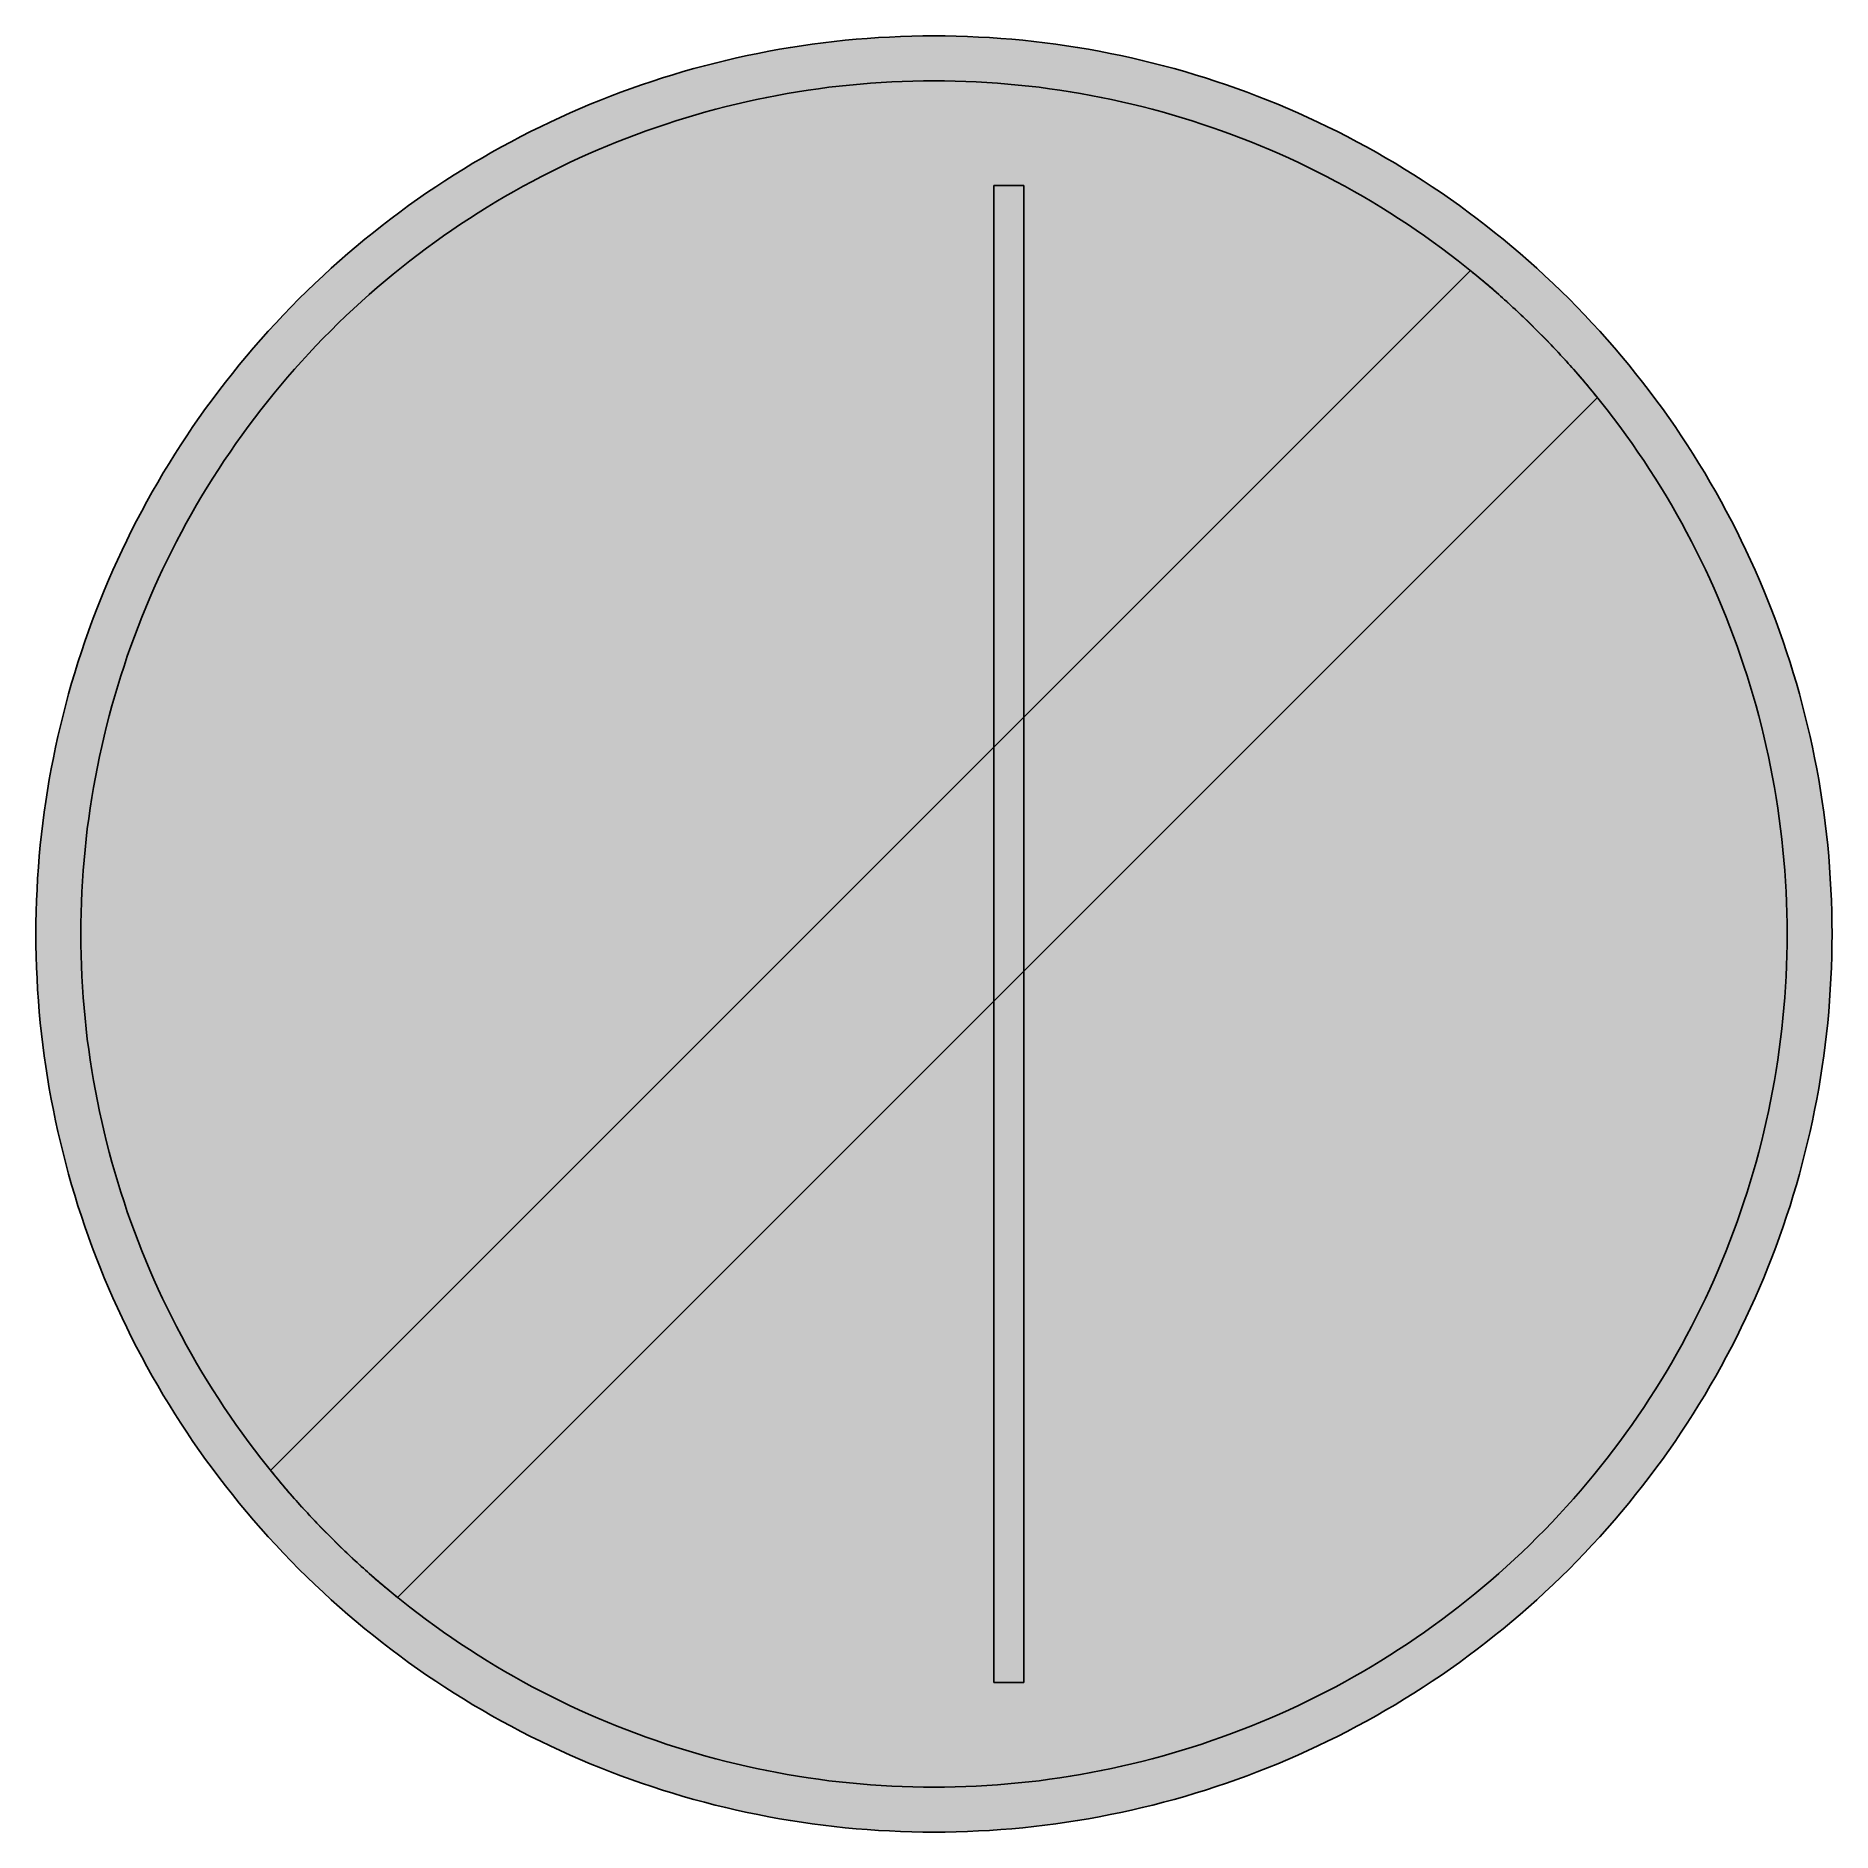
# Model space of a CAD drawing. Header units: millimetres. Extents: x 0 to 212, y 0 to 212.
import ezdxf

# ---------------------------------------------------------------- set-up
doc = ezdxf.new("R2010")
doc.units = ezdxf.units.MM

msp = doc.modelspace()

# ---------------------------------------------------------------- hatches: boundary and pattern name
for color, points in [(254, [(211.7189, 105.8869), (211.709, 107.2007), (211.6861, 108.5139), (211.6455, 109.8245), (211.5871, 111.1326), (211.5134, 112.4407), (211.4245, 113.7437), (211.3204, 115.0468), (211.201, 116.3447), (211.0638, 117.6426), (210.9114, 118.9355), (210.7413, 120.2258), (210.5584, 121.5136), (210.3577, 122.7988), (210.1418, 124.079), (209.9107, 125.3566), (209.6643, 126.6292), (209.4027, 127.8992), (209.1258, 129.1641), (208.8337, 130.4239), (208.5264, 131.6812), (208.2038, 132.936), (207.866, 134.1831), (207.5104, 135.4277), (207.1421, 136.6647), (206.7611, 137.8991), (206.3623, 139.1285), (205.9483, 140.3502), (205.5216, 141.5694), (205.0771, 142.781), (204.6199, 143.9901), (204.1474, 145.1915), (203.6623, 146.3853), (203.1619, 147.574), (202.6463, 148.7576), (202.1154, 149.9362), (201.5693, 151.1046), (201.0105, 152.2705), (200.439, 153.4262), (199.8523, 154.5768), (199.2503, 155.7198), (198.6356, 156.8577), (198.0057, 157.9855), (197.3605, 159.1081), (196.7052, 160.2232), (196.0321, 161.3281), (195.3489, 162.4279), (194.6504, 163.5176), (193.9366, 164.6022), (193.2102, 165.6766), (192.471, 166.7434), (191.7167, 167.8), (190.9521, 168.849), (190.1698, 169.8904), (189.3773, 170.9217), (188.5696, 171.9428), (187.7517, 172.9562), (186.9161, 173.9621), (186.0702, 174.9552), (185.2117, 175.9407), (184.338, 176.9161), (183.454, 177.8838), (182.5549, 178.8389), (181.643, 179.7837), (180.721, 180.7185), (179.7837, 181.643), (178.8389, 182.5549), (177.8838, 183.454), (176.9161, 184.338), (175.9407, 185.2117), (174.9552, 186.0702), (173.9621, 186.9161), (172.9562, 187.7492), (171.9428, 188.5696), (170.9217, 189.3773), (169.8904, 190.1698), (168.849, 190.9496), (167.8, 191.7167), (166.7408, 192.471), (165.6766, 193.2102), (164.6022, 193.9366), (163.5176, 194.6504), (162.4279, 195.3489), (161.3281, 196.0321), (160.2232, 196.7052), (159.1081, 197.3631), (157.9855, 198.0057), (156.8577, 198.6356), (155.7198, 199.2503), (154.5768, 199.8523), (153.4262, 200.439), (152.2705, 201.0131), (151.1046, 201.5719), (149.9362, 202.1154), (148.7576, 202.6463), (147.574, 203.1619), (146.3853, 203.6623), (145.1889, 204.15), (143.9875, 204.6199), (142.781, 205.0796), (141.5694, 205.5216), (140.3502, 205.9483), (139.1285, 206.3623), (137.8991, 206.7611), (136.6647, 207.1446), (135.4252, 207.5129), (134.1831, 207.866), (132.9334, 208.2038), (131.6812, 208.5264), (130.4239, 208.8337), (129.1641, 209.1284), (127.8966, 209.4052), (126.6292, 209.6668), (125.3541, 209.9132), (124.0765, 210.1444), (122.7963, 210.3603), (121.5136, 210.5584), (120.2258, 210.7438), (118.9355, 210.9114), (117.6401, 211.0638), (116.3447, 211.201), (115.0468, 211.3229), (113.7437, 211.4271), (112.4382, 211.516), (111.1326, 211.5896), (109.8245, 211.6455), (108.5113, 211.6861), (107.1982, 211.7115), (105.885, 211.7192), (104.5693, 211.7115), (103.2561, 211.6861), (101.9454, 211.6455), (100.6373, 211.5896), (99.3292, 211.516), (98.0262, 211.4271), (96.7232, 211.3229), (95.4253, 211.201), (94.1273, 211.0638), (92.8345, 210.9114), (91.5441, 210.7438), (90.2564, 210.5584), (88.9711, 210.3603), (87.691, 210.1444), (86.4133, 209.9132), (85.1408, 209.6668), (83.8708, 209.4052), (82.6059, 209.1284), (81.346, 208.8337), (80.0887, 208.5264), (78.834, 208.2038), (77.5868, 207.866), (76.3422, 207.5129), (75.1053, 207.1446), (73.8708, 206.7611), (72.6415, 206.3623), (71.4197, 205.9483), (70.2005, 205.5216), (68.9889, 205.0796), (67.7799, 204.6199), (66.5785, 204.15), (65.3847, 203.6623), (64.196, 203.1619), (63.0123, 202.6463), (61.8338, 202.1154), (60.6628, 201.5719), (59.4995, 201.0131), (58.3438, 200.439), (57.1932, 199.8523), (56.0502, 199.2503), (54.9123, 198.6356), (53.7845, 198.0057), (52.6618, 197.3631), (51.5468, 196.7052), (50.4419, 196.0321), (49.342, 195.3489), (48.2524, 194.6504), (47.1678, 193.9366), (46.0934, 193.2102), (45.0266, 192.471), (43.9699, 191.7167), (42.9209, 190.9496), (41.8795, 190.1698), (40.8483, 189.3773), (39.8272, 188.5696), (38.8137, 187.7492), (37.8079, 186.9161), (36.8148, 186.0702), (35.8292, 185.2117), (34.8539, 184.338), (33.8861, 183.454), (32.9311, 182.5549), (31.9862, 181.643), (31.049, 180.7185), (30.1269, 179.7837), (29.2151, 178.8389), (28.3159, 177.8838), (27.432, 176.9161), (26.5582, 175.9407), (25.6997, 174.9552), (24.8539, 173.9621), (24.0208, 172.9562), (23.2004, 171.9428), (22.3926, 170.9217), (21.6002, 169.8904), (20.8204, 168.849), (20.0533, 167.8), (19.2989, 166.7434), (18.5598, 165.6766), (17.8333, 164.6022), (17.1196, 163.5176), (16.4211, 162.4279), (15.7378, 161.3281), (15.0647, 160.2232), (14.4069, 159.1081), (13.7643, 157.9855), (13.1343, 156.8577), (12.5197, 155.7198), (11.9177, 154.5768), (11.3309, 153.4262), (10.7569, 152.2705), (10.1981, 151.1046), (9.6545, 149.9362), (9.1237, 148.7576), (8.6081, 147.574), (8.1077, 146.3853), (7.62, 145.1915), (7.1501, 143.9901), (6.6904, 142.781), (6.2484, 141.5694), (5.8217, 140.3502), (5.4077, 139.1285), (5.0089, 137.8991), (4.6253, 136.6647), (4.257, 135.4277), (3.904, 134.1831), (3.5662, 132.936), (3.2436, 131.6812), (2.9362, 130.4239), (2.6416, 129.1641), (2.3647, 127.8992), (2.1031, 126.6292), (1.8567, 125.3566), (1.6256, 124.079), (1.4097, 122.7988), (1.2116, 121.5136), (1.0262, 120.2258), (0.8585, 118.9355), (0.7061, 117.6426), (0.569, 116.3447), (0.447, 115.0468), (0.3429, 113.7437), (0.254, 112.4407), (0.1803, 111.1326), (0.1245, 109.8245), (0.0838, 108.5139), (0.0584, 107.2007), (0.0508, 105.885), (0.0584, 104.5718), (0.0838, 103.2586), (0.1245, 101.9454), (0.1803, 100.6373), (0.254, 99.3318), (0.3429, 98.0262), (0.447, 96.7232), (0.569, 95.4253), (0.7061, 94.1299), (0.8585, 92.8345), (1.0262, 91.5441), (1.2116, 90.2564), (1.4097, 88.9737), (1.6256, 87.6935), (1.8567, 86.4159), (2.1031, 85.1408), (2.3647, 83.8733), (2.6416, 82.6059), (2.9362, 81.346), (3.2436, 80.0887), (3.5662, 78.8365), (3.904, 77.5868), (4.257, 76.3448), (4.6253, 75.1053), (5.0089, 73.8708), (5.4077, 72.6415), (5.8217, 71.4197), (6.2484, 70.2005), (6.6904, 68.9889), (7.1501, 67.7824), (7.62, 66.581), (8.1077, 65.3847), (8.6081, 64.196), (9.1237, 63.0123), (9.6545, 61.8338), (10.1981, 60.6654), (10.7569, 59.4995), (11.3309, 58.3438), (11.9177, 57.1932), (12.5197, 56.0502), (13.1343, 54.9123), (13.7643, 53.7845), (14.4069, 52.6618), (15.0647, 51.5468), (15.7378, 50.4419), (16.4211, 49.342), (17.1196, 48.2524), (17.8333, 47.1678), (18.5598, 46.0934), (19.2989, 45.0291), (20.0533, 43.9699), (20.8204, 42.9209), (21.6002, 41.8795), (22.3926, 40.8483), (23.2004, 39.8272), (24.0208, 38.8137), (24.8539, 37.8079), (25.6997, 36.8148), (26.5582, 35.8292), (27.432, 34.8539), (28.3159, 33.8861), (29.2151, 32.9311), (30.1269, 31.9862), (31.049, 31.049), (31.9862, 30.1269), (32.9311, 29.2151), (33.8861, 28.3159), (34.8539, 27.432), (35.8292, 26.5582), (36.8148, 25.6997), (37.8079, 24.8539), (38.8137, 24.0182), (39.8272, 23.2004), (40.8483, 22.3926), (41.8795, 21.6002), (42.9209, 20.8178), (43.9699, 20.0533), (45.0266, 19.2989), (46.0934, 18.5598), (47.1678, 17.8333), (48.2524, 17.1196), (49.342, 16.4211), (50.4419, 15.7378), (51.5468, 15.0647), (52.6618, 14.4094), (53.7845, 13.7643), (54.9123, 13.1343), (56.0502, 12.5197), (57.1932, 11.9177), (58.3438, 11.3309), (59.4995, 10.7594), (60.6628, 10.2006), (61.8338, 9.6545), (63.0123, 9.1237), (64.196, 8.6081), (65.3847, 8.1077), (66.5785, 7.6225), (67.7799, 7.1501), (68.9889, 6.6929), (70.2005, 6.2484), (71.4197, 5.8217), (72.6415, 5.4077), (73.8708, 5.0089), (75.1053, 4.6279), (76.3422, 4.2596), (77.5868, 3.904), (78.834, 3.5662), (80.0887, 3.2436), (81.346, 2.9362), (82.6059, 2.6441), (83.8708, 2.3673), (85.1408, 2.1057), (86.4133, 1.8593), (87.691, 1.6281), (88.9711, 1.4122), (90.2564, 1.2116), (91.5441, 1.0287), (92.8345, 0.8585), (94.1273, 0.7061), (95.4253, 0.569), (96.7232, 0.4496), (98.0262, 0.3454), (99.3292, 0.2565), (100.6373, 0.1829), (101.9454, 0.1245), (103.2561, 0.0838), (104.5693, 0.061), (105.885, 0.0533), (107.1982, 0.061), (108.5113, 0.0838), (109.8245, 0.1245), (111.1326, 0.1829), (112.4382, 0.2565), (113.7437, 0.3454), (115.0468, 0.4496), (116.3447, 0.569), (117.6401, 0.7061), (118.9355, 0.8585), (120.2258, 1.0287), (121.5136, 1.2116), (122.7963, 1.4122), (124.0765, 1.6281), (125.3541, 1.8593), (126.6292, 2.1057), (127.8966, 2.3673), (129.1641, 2.6441), (130.4239, 2.9362), (131.6812, 3.2436), (132.9334, 3.5662), (134.1831, 3.904), (135.4252, 4.2596), (136.6647, 4.6279), (137.8991, 5.0089), (139.1285, 5.4077), (140.3502, 5.8217), (141.5694, 6.2484), (142.781, 6.6929), (143.9875, 7.1501), (145.1889, 7.6225), (146.3853, 8.1077), (147.574, 8.6081), (148.7576, 9.1237), (149.9362, 9.6545), (151.1046, 10.2006), (152.2705, 10.7594), (153.4262, 11.3309), (154.5768, 11.9177), (155.7198, 12.5197), (156.8577, 13.1343), (157.9855, 13.7643), (159.1081, 14.4094), (160.2232, 15.0647), (161.3281, 15.7378), (162.4279, 16.4211), (163.5176, 17.1196), (164.6022, 17.8333), (165.6766, 18.5598), (166.7408, 19.2989), (167.8, 20.0533), (168.849, 20.8178), (169.8904, 21.6002), (170.9217, 22.3926), (171.9428, 23.2004), (172.9562, 24.0182), (173.9621, 24.8539), (174.9552, 25.6997), (175.9407, 26.5582), (176.9161, 27.432), (177.8838, 28.3159), (178.8389, 29.2151), (179.7837, 30.1269), (180.721, 31.049), (181.643, 31.9862), (182.5549, 32.9311), (183.454, 33.8861), (184.338, 34.8539), (185.2117, 35.8292), (186.0702, 36.8148), (186.9161, 37.8079), (187.7517, 38.8137), (188.5696, 39.8272), (189.3773, 40.8483), (190.1698, 41.8795), (190.9521, 42.9209), (191.7167, 43.9699), (192.471, 45.0291), (193.2102, 46.0934), (193.9366, 47.1678), (194.6504, 48.2524), (195.3489, 49.342), (196.0321, 50.4419), (196.7052, 51.5468), (197.3605, 52.6618), (198.0057, 53.7845), (198.6356, 54.9123), (199.2503, 56.0502), (199.8523, 57.1932), (200.439, 58.3438), (201.0105, 59.4995), (201.5693, 60.6654), (202.1154, 61.8338), (202.6463, 63.0123), (203.1619, 64.196), (203.6623, 65.3847), (204.1474, 66.581), (204.6199, 67.7824), (205.0771, 68.9889), (205.5216, 70.2005), (205.9483, 71.4197), (206.3623, 72.6415), (206.7611, 73.8708), (207.1421, 75.1053), (207.5104, 76.3448), (207.866, 77.5868), (208.2038, 78.8365), (208.5264, 80.0887), (208.8337, 81.346), (209.1258, 82.6059), (209.4027, 83.8733), (209.6643, 85.1408), (209.9107, 86.4159), (210.1418, 87.6935), (210.3577, 88.9737), (210.5584, 90.2564), (210.7413, 91.5441), (210.9114, 92.8345), (211.0638, 94.1299), (211.201, 95.4253), (211.3204, 96.7232), (211.4245, 98.0262), (211.5134, 99.3318), (211.5871, 100.6373), (211.6455, 101.9454), (211.6861, 103.2586), (211.709, 104.5718), (211.7166, 105.885)]), (144, [(206.4272, 105.8869), (206.4182, 107.1347), (206.3953, 108.3818), (206.3572, 109.6264), (206.3013, 110.871), (206.2328, 112.1131), (206.1489, 113.3526), (206.0499, 114.5896), (205.933, 115.824), (205.8035, 117.0534), (205.6587, 118.2827), (205.4987, 119.5095), (205.3234, 120.7313), (205.1355, 121.953), (204.9297, 123.1697), (204.7113, 124.3813), (204.4776, 125.5928), (204.2287, 126.7968), (203.9645, 128.0008), (203.6877, 129.1971), (203.393, 130.3934), (203.0882, 131.5822), (202.7657, 132.7683), (202.4304, 133.9494), (202.0799, 135.1255), (201.7166, 136.2989), (201.3382, 137.4648), (200.9445, 138.6281), (200.5381, 139.7864), (200.119, 140.937), (199.6846, 142.0851), (199.2351, 143.2255), (198.7728, 144.3609), (198.2978, 145.4912), (197.8076, 146.6139), (197.3047, 147.734), (196.7865, 148.844), (196.2556, 149.9514), (195.7121, 151.0513), (195.1533, 152.1435), (194.5818, 153.2306), (193.9976, 154.3101), (193.4007, 155.382), (192.7885, 156.4462), (192.1637, 157.5054), (191.5262, 158.557), (190.8759, 159.6009), (190.2104, 160.6372), (189.5348, 161.6659), (188.8439, 162.687), (188.1429, 163.7005), (187.4266, 164.7038), (186.6976, 165.702), (185.9559, 166.69), (185.2041, 167.6705), (184.437, 168.6408), (183.6572, 169.6034), (182.8673, 170.5585), (182.0621, 171.5033), (181.2468, 172.4381), (180.4162, 173.3652), (179.5755, 174.2846), (178.722, 175.1914), (177.8559, 176.0906), (176.9796, 176.9796), (176.0906, 177.8559), (175.1914, 178.722), (174.2846, 179.5755), (173.3652, 180.4162), (172.4381, 181.2442), (171.5033, 182.0621), (170.5585, 182.8648), (169.6034, 183.6572), (168.6408, 184.437), (167.6705, 185.2041), (166.69, 185.9559), (165.702, 186.6976), (164.7038, 187.4266), (163.7005, 188.1429), (162.687, 188.8439), (161.6659, 189.5348), (160.6372, 190.2104), (159.6009, 190.8759), (158.557, 191.5262), (157.5054, 192.1637), (156.4462, 192.7885), (155.382, 193.4007), (154.3075, 193.9976), (153.228, 194.5818), (152.1435, 195.1533), (151.0487, 195.7121), (149.9514, 196.2556), (148.844, 196.7865), (147.734, 197.3047), (146.6139, 197.8076), (145.4912, 198.2978), (144.3609, 198.7728), (143.2255, 199.2351), (142.0825, 199.6846), (140.937, 200.119), (139.7838, 200.5406), (138.6281, 200.947), (137.4648, 201.3382), (136.2989, 201.7166), (135.1255, 202.0824), (133.9494, 202.4304), (132.7683, 202.7657), (131.5822, 203.0882), (130.3909, 203.3956), (129.1971, 203.6877), (127.9982, 203.9645), (126.7968, 204.2287), (125.5903, 204.4776), (124.3813, 204.7113), (123.1671, 204.9323), (121.9505, 205.1355), (120.7313, 205.326), (119.5095, 205.5012), (118.2827, 205.6613), (117.0534, 205.806), (115.8215, 205.9356), (114.587, 206.0499), (113.35, 206.1489), (112.1105, 206.2353), (110.871, 206.3039), (109.6264, 206.3572), (108.3818, 206.3953), (107.1347, 206.4207), (105.885, 206.4283), (104.6353, 206.4207), (103.3882, 206.3953), (102.1436, 206.3572), (100.899, 206.3039), (99.6569, 206.2353), (98.4174, 206.1489), (97.1804, 206.0499), (95.946, 205.9356), (94.7166, 205.806), (93.4872, 205.6613), (92.2604, 205.5012), (91.0387, 205.326), (89.8169, 205.1355), (88.6003, 204.9323), (87.3887, 204.7113), (86.1771, 204.4776), (84.9732, 204.2287), (83.7692, 203.9645), (82.5729, 203.6877), (81.3765, 203.3956), (80.1878, 203.0882), (79.0016, 202.7657), (77.8205, 202.4304), (76.6445, 202.0824), (75.471, 201.7166), (74.3052, 201.3382), (73.1418, 200.947), (71.9836, 200.5406), (70.833, 200.119), (69.6849, 199.6846), (68.5444, 199.2351), (67.4091, 198.7728), (66.2788, 198.2978), (65.1561, 197.8076), (64.0359, 197.3047), (62.926, 196.7865), (61.8185, 196.2556), (60.7187, 195.7121), (59.6265, 195.1533), (58.5394, 194.5818), (57.4599, 193.9976), (56.388, 193.4007), (55.3237, 192.7885), (54.2646, 192.1637), (53.213, 191.5262), (52.1691, 190.8759), (51.1327, 190.2104), (50.104, 189.5348), (49.083, 188.8439), (48.0695, 188.1429), (47.0662, 187.4266), (46.068, 186.6976), (45.0799, 185.9559), (44.0995, 185.2041), (43.1292, 184.437), (42.1665, 183.6572), (41.2115, 182.8648), (40.2666, 182.0621), (39.3319, 181.2442), (38.4048, 180.4162), (37.4853, 179.5755), (36.5785, 178.722), (35.6794, 177.8559), (34.7904, 176.9796), (33.9141, 176.0906), (33.0479, 175.1914), (32.1945, 174.2846), (31.3538, 173.3652), (30.5257, 172.4381), (29.7078, 171.5033), (28.9052, 170.5585), (28.1127, 169.6034), (27.3329, 168.6408), (26.5659, 167.6705), (25.814, 166.69), (25.0723, 165.702), (24.3434, 164.7038), (23.6271, 163.7005), (22.926, 162.687), (22.2352, 161.6659), (21.5595, 160.6372), (20.894, 159.6009), (20.2438, 158.557), (19.6063, 157.5054), (18.9814, 156.4462), (18.3693, 155.382), (17.7724, 154.3101), (17.1882, 153.2306), (16.6167, 152.1435), (16.0579, 151.0513), (15.5143, 149.9514), (14.9835, 148.844), (14.4653, 147.734), (13.9624, 146.6139), (13.4722, 145.4912), (12.9972, 144.3609), (12.5349, 143.2255), (12.0853, 142.0851), (11.651, 140.937), (11.2293, 139.7864), (10.8229, 138.6281), (10.4318, 137.4648), (10.0533, 136.2989), (9.6876, 135.1255), (9.3396, 133.9494), (9.0043, 132.7683), (8.6817, 131.5822), (8.3744, 130.3934), (8.0823, 129.1971), (7.8054, 128.0008), (7.5413, 126.7968), (7.2923, 125.5928), (7.0587, 124.3813), (6.8377, 123.1697), (6.6345, 121.953), (6.444, 120.7313), (6.2687, 119.5095), (6.1087, 118.2827), (5.9639, 117.0534), (5.8344, 115.824), (5.7201, 114.5896), (5.621, 113.3526), (5.5347, 112.1131), (5.4661, 110.871), (5.4127, 109.6264), (5.3746, 108.3818), (5.3492, 107.1347), (5.3416, 105.885), (5.3492, 104.6353), (5.3746, 103.3882), (5.4127, 102.1436), (5.4661, 100.899), (5.5347, 99.6594), (5.621, 98.4199), (5.7201, 97.1829), (5.8344, 95.9485), (5.9639, 94.7166), (6.1087, 93.4872), (6.2687, 92.2604), (6.444, 91.0387), (6.6345, 89.8195), (6.8377, 88.6028), (7.0587, 87.3887), (7.2923, 86.1797), (7.5413, 84.9732), (7.8054, 83.7717), (8.0823, 82.5729), (8.3744, 81.3791), (8.6817, 80.1878), (9.0043, 79.0016), (9.3396, 77.8205), (9.6876, 76.6445), (10.0533, 75.471), (10.4318, 74.3052), (10.8229, 73.1418), (11.2293, 71.9861), (11.651, 70.833), (12.0853, 69.6874), (12.5349, 68.5444), (12.9972, 67.4091), (13.4722, 66.2788), (13.9624, 65.1561), (14.4653, 64.0359), (14.9835, 62.926), (15.5143, 61.8185), (16.0579, 60.7212), (16.6167, 59.6265), (17.1882, 58.5419), (17.7724, 57.4624), (18.3693, 56.388), (18.9814, 55.3237), (19.6063, 54.2646), (20.2438, 53.213), (20.894, 52.1691), (21.5595, 51.1327), (22.2352, 50.104), (22.926, 49.083), (23.6271, 48.0695), (24.3434, 47.0662), (25.0723, 46.068), (25.814, 45.0799), (26.5659, 44.0995), (27.3329, 43.1292), (28.1127, 42.1665), (28.9052, 41.2115), (29.7078, 40.2666), (30.5257, 39.3319), (31.3538, 38.4048), (32.1945, 37.4853), (33.0479, 36.5785), (33.9141, 35.6794), (34.7904, 34.7904), (35.6794, 33.9141), (36.5785, 33.0479), (37.4853, 32.1945), (38.4048, 31.3538), (39.3319, 30.5232), (40.2666, 29.7078), (41.2115, 28.9027), (42.1665, 28.1127), (43.1292, 27.3329), (44.0995, 26.5659), (45.0799, 25.814), (46.068, 25.0723), (47.0662, 24.3434), (48.0695, 23.6271), (49.083, 22.926), (50.104, 22.2352), (51.1327, 21.5595), (52.1691, 20.894), (53.213, 20.2438), (54.2646, 19.6063), (55.3237, 18.9814), (56.388, 18.3693), (57.4599, 17.7724), (58.5394, 17.1882), (59.6265, 16.6167), (60.7187, 16.0579), (61.8185, 15.5143), (62.926, 14.9835), (64.0359, 14.4653), (65.1561, 13.9624), (66.2788, 13.4722), (67.4091, 12.9972), (68.5444, 12.5349), (69.6849, 12.0853), (70.833, 11.651), (71.9836, 11.2319), (73.1418, 10.8255), (74.3052, 10.4318), (75.471, 10.0533), (76.6445, 9.6901), (77.8205, 9.3396), (79.0016, 9.0043), (80.1878, 8.6817), (81.3765, 8.3769), (82.5729, 8.0823), (83.7692, 7.8054), (84.9732, 7.5413), (86.1771, 7.2923), (87.3887, 7.0587), (88.6003, 6.8402), (89.8169, 6.6345), (91.0387, 6.4465), (92.2604, 6.2713), (93.4872, 6.1112), (94.7166, 5.9665), (95.946, 5.8369), (97.1804, 5.7201), (98.4174, 5.621), (99.6569, 5.5372), (100.899, 5.4686), (102.1436, 5.4127), (103.3882, 5.3746), (104.6353, 5.3518), (105.885, 5.3442), (107.1347, 5.3518), (108.3818, 5.3746), (109.6264, 5.4127), (110.871, 5.4686), (112.1105, 5.5372), (113.35, 5.621), (114.587, 5.7201), (115.8215, 5.8369), (117.0534, 5.9665), (118.2827, 6.1112), (119.5095, 6.2713), (120.7313, 6.4465), (121.9505, 6.6345), (123.1671, 6.8402), (124.3813, 7.0587), (125.5903, 7.2923), (126.7968, 7.5413), (127.9982, 7.8054), (129.1971, 8.0823), (130.3909, 8.3769), (131.5822, 8.6817), (132.7683, 9.0043), (133.9494, 9.3396), (135.1255, 9.6901), (136.2989, 10.0533), (137.4648, 10.4318), (138.6281, 10.8255), (139.7838, 11.2319), (140.937, 11.651), (142.0825, 12.0853), (143.2255, 12.5349), (144.3609, 12.9972), (145.4912, 13.4722), (146.6139, 13.9624), (147.734, 14.4653), (148.844, 14.9835), (149.9514, 15.5143), (151.0487, 16.0579), (152.1435, 16.6167), (153.228, 17.1882), (154.3075, 17.7724), (155.382, 18.3693), (156.4462, 18.9814), (157.5054, 19.6063), (158.557, 20.2438), (159.6009, 20.894), (160.6372, 21.5595), (161.6659, 22.2352), (162.687, 22.926), (163.7005, 23.6271), (164.7038, 24.3434), (165.702, 25.0723), (166.69, 25.814), (167.6705, 26.5659), (168.6408, 27.3329), (169.6034, 28.1127), (170.5585, 28.9027), (171.5033, 29.7078), (172.4381, 30.5232), (173.3652, 31.3538), (174.2846, 32.1945), (175.1914, 33.0479), (176.0906, 33.9141), (176.9796, 34.7904), (177.8559, 35.6794), (178.722, 36.5785), (179.5755, 37.4853), (180.4162, 38.4048), (181.2468, 39.3319), (182.0621, 40.2666), (182.8673, 41.2115), (183.6572, 42.1665), (184.437, 43.1292), (185.2041, 44.0995), (185.9559, 45.0799), (186.6976, 46.068), (187.4266, 47.0662), (188.1429, 48.0695), (188.8439, 49.083), (189.5348, 50.104), (190.2104, 51.1327), (190.8759, 52.1691), (191.5262, 53.213), (192.1637, 54.2646), (192.7885, 55.3237), (193.4007, 56.388), (193.9976, 57.4624), (194.5818, 58.5419), (195.1533, 59.6265), (195.7121, 60.7212), (196.2556, 61.8185), (196.7865, 62.926), (197.3047, 64.0359), (197.8076, 65.1561), (198.2978, 66.2788), (198.7728, 67.4091), (199.2351, 68.5444), (199.6846, 69.6874), (200.119, 70.833), (200.5381, 71.9861), (200.9445, 73.1418), (201.3382, 74.3052), (201.7166, 75.471), (202.0799, 76.6445), (202.4304, 77.8205), (202.7657, 79.0016), (203.0882, 80.1878), (203.393, 81.3791), (203.6877, 82.5729), (203.9645, 83.7717), (204.2287, 84.9732), (204.4776, 86.1797), (204.7113, 87.3887), (204.9297, 88.6028), (205.1355, 89.8195), (205.3234, 91.0387), (205.4987, 92.2604), (205.6587, 93.4872), (205.8035, 94.7166), (205.933, 95.9485), (206.0499, 97.1829), (206.1489, 98.4199), (206.2328, 99.6594), (206.3013, 100.899), (206.3572, 102.1436), (206.3953, 103.3882), (206.4182, 104.6353), (206.4258, 105.885)]), (254, [(112.9411, 194.0814), (116.4689, 194.0814), (116.4689, 17.6925), (112.9411, 17.6925)]), (22, [(184.0689, 169.1016), (183.8579, 169.357), (183.6496, 169.6136), (183.4388, 169.8701), (183.228, 170.1267), (183.0146, 170.3807), (182.8013, 170.6347), (182.5879, 170.8887), (182.372, 171.1401), (182.1586, 171.3916), (181.9402, 171.643), (181.7243, 171.8945), (181.5059, 172.1434), (181.2874, 172.3923), (181.0664, 172.6413), (180.848, 172.8876), (180.627, 173.134), (180.4035, 173.3804), (180.18, 173.6242), (179.9565, 173.8706), (179.7329, 174.1145), (179.5069, 174.3558), (179.2808, 174.5996), (179.0548, 174.8409), (178.8287, 175.0797), (178.6001, 175.321), (178.369, 175.5597), (178.1404, 175.7985), (177.9092, 176.0347), (177.6781, 176.2735), (177.4469, 176.5097), (177.2133, 176.7434), (176.9796, 176.9796), (176.7434, 177.2133), (176.5097, 177.4444), (176.2735, 177.6781), (176.0347, 177.9092), (175.7985, 178.1404), (175.5597, 178.369), (175.321, 178.6001), (175.0797, 178.8262), (174.8409, 179.0548), (174.5996, 179.2808), (174.3558, 179.5069), (174.1145, 179.7329), (173.8706, 179.9565), (173.6268, 180.18), (173.3804, 180.4035), (173.134, 180.6245), (172.8876, 180.848), (172.6413, 181.0664), (172.3923, 181.2874), (172.1434, 181.5059), (171.8945, 181.7243), (171.643, 181.9402), (171.3916, 182.1561), (171.1401, 182.372), (170.8887, 182.5879), (170.6347, 182.8013), (170.3807, 183.0146), (170.1267, 183.2254), (169.8701, 183.4388), (169.6161, 183.6496), (169.357, 183.8579), (169.1005, 184.0662), (27.704, 42.6706), (27.9121, 42.4129), (28.1203, 42.1538), (28.3312, 41.8998), (28.5445, 41.6433), (28.7553, 41.3893), (28.9687, 41.1353), (29.1821, 40.8813), (29.398, 40.6298), (29.6139, 40.3784), (29.8298, 40.1269), (30.0457, 39.8755), (30.2641, 39.6265), (30.4825, 39.3776), (30.7035, 39.1287), (30.922, 38.8823), (31.1455, 38.6359), (31.3665, 38.3896), (31.59, 38.1432), (31.8135, 37.8993), (32.037, 37.6555), (32.2631, 37.4142), (32.4891, 37.1704), (32.7152, 36.9291), (32.9438, 36.6903), (33.1699, 36.449), (33.401, 36.2102), (33.6296, 35.9715), (33.8607, 35.7327), (34.0919, 35.4965), (34.3256, 35.2603), (34.5567, 35.0266), (34.7904, 34.7904), (35.0266, 34.5567), (35.2603, 34.323), (35.4965, 34.0919), (35.7353, 33.8607), (35.9715, 33.6296), (36.2102, 33.401), (36.449, 33.1699), (36.6903, 32.9413), (36.9291, 32.7152), (37.1704, 32.4891), (37.4142, 32.2631), (37.6555, 32.037), (37.8993, 31.8135), (38.1457, 31.59), (38.3896, 31.3665), (38.6359, 31.1429), (38.8823, 30.922), (39.1287, 30.7035), (39.3776, 30.4825), (39.6265, 30.2641), (39.8755, 30.0457), (40.1269, 29.8298), (40.3784, 29.6113), (40.6298, 29.398), (40.8813, 29.1821), (41.1353, 28.9687), (41.3893, 28.7553), (41.6433, 28.542), (41.8998, 28.3312), (42.1564, 28.1203), (42.4129, 27.9121), (42.6695, 27.7012)])]:
    msp.add_hatch(color=color).paths.add_polyline_path(points)
h = msp.add_hatch(color=254)
h.paths.add_polyline_path([(138.5175, 86.4842), (143.8092, 86.4842), (143.8092, 67.9633), (143.8072, 67.8942), (143.8046, 67.8256), (143.7996, 67.7596), (143.7945, 67.691), (143.7869, 67.625), (143.7767, 67.5589), (143.7665, 67.4929), (143.7538, 67.4294), (143.7411, 67.3633), (143.7259, 67.2998), (143.7081, 67.2363), (143.6878, 67.1754), (143.67, 67.1119), (143.6472, 67.0509), (143.6243, 66.9925), (143.5989, 66.9315), (143.5735, 66.8731), (143.5481, 66.8147), (143.5176, 66.7563), (143.4897, 66.7004), (143.4567, 66.6445), (143.4262, 66.5886), (143.3906, 66.5353), (143.3551, 66.482), (143.3195, 66.4312), (143.2814, 66.3778), (143.2433, 66.327), (143.2052, 66.2788), (143.162, 66.2305), (143.1214, 66.1822), (143.0782, 66.1365), (143.0325, 66.0908), (142.9868, 66.0476), (142.941, 66.0044), (142.8928, 65.9613), (142.8445, 65.9206), (142.7963, 65.88), (142.7455, 65.8419), (142.6947, 65.8038), (142.6413, 65.7682), (142.588, 65.7327), (142.5346, 65.6996), (142.4788, 65.6666), (142.4229, 65.6361), (142.367, 65.6057), (142.3086, 65.5777), (142.2502, 65.5498), (142.1917, 65.5244), (142.1333, 65.499), (142.0724, 65.4761), (142.0114, 65.4558), (141.9504, 65.4355), (141.8869, 65.4177), (141.8234, 65.3999), (141.7599, 65.3847), (141.6964, 65.3694), (141.6304, 65.3567), (141.5644, 65.3466), (141.4983, 65.3364), (141.4323, 65.3288), (141.3662, 65.3237), (141.2977, 65.3186), (141.2316, 65.3161), (141.163, 65.3161), (141.0945, 65.3161), (141.0259, 65.3186), (140.9598, 65.3237), (140.8913, 65.3288), (140.8252, 65.3364), (140.7592, 65.3466), (140.6931, 65.3567), (140.6296, 65.3694), (140.5636, 65.3847), (140.5001, 65.3999), (140.4391, 65.4177), (140.3756, 65.4355), (140.3147, 65.4558), (140.2537, 65.4761), (140.1928, 65.499), (140.1318, 65.5244), (140.0734, 65.5498), (140.015, 65.5777), (139.9591, 65.6057), (139.9007, 65.6361), (139.8448, 65.6666), (139.7914, 65.6996), (139.7356, 65.7327), (139.6822, 65.7682), (139.6314, 65.8038), (139.5781, 65.8419), (139.5298, 65.88), (139.479, 65.9206), (139.4308, 65.9613), (139.3825, 66.0044), (139.3368, 66.0476), (139.2911, 66.0908), (139.2479, 66.1365), (139.2047, 66.1822), (139.1615, 66.2305), (139.1209, 66.2788), (139.0802, 66.327), (139.0421, 66.3778), (139.004, 66.4312), (138.9685, 66.482), (138.9329, 66.5353), (138.8999, 66.5886), (138.8669, 66.6445), (138.8364, 66.7004), (138.8059, 66.7563), (138.778, 66.8147), (138.75, 66.8731), (138.7246, 66.9315), (138.6992, 66.9925), (138.6764, 67.0509), (138.6561, 67.1119), (138.6357, 67.1754), (138.6154, 67.2363), (138.6002, 67.2998), (138.5849, 67.3633), (138.5697, 67.4294), (138.557, 67.4929), (138.5468, 67.5589), (138.5367, 67.625), (138.5291, 67.691), (138.524, 67.7596), (138.5189, 67.8256), (138.5164, 67.8942), (138.5164, 67.9628)])
h.paths.add_polyline_path([(145.573, 86.4842), (150.8647, 86.4842), (150.8647, 62.6717), (150.8633, 62.6008), (150.8608, 62.5348), (150.8557, 62.4662), (150.8506, 62.4002), (150.843, 62.3341), (150.8328, 62.2681), (150.8227, 62.2021), (150.81, 62.136), (150.7947, 62.0725), (150.7795, 62.009), (150.7642, 61.9455), (150.7439, 61.882), (150.7236, 61.8211), (150.7033, 61.7601), (150.6804, 61.6991), (150.655, 61.6407), (150.6296, 61.5823), (150.6017, 61.5239), (150.5737, 61.4655), (150.5433, 61.4096), (150.5128, 61.3537), (150.4798, 61.2978), (150.4467, 61.2445), (150.4112, 61.1911), (150.3756, 61.1378), (150.3375, 61.087), (150.2994, 61.0362), (150.2588, 60.9879), (150.2181, 60.9397), (150.1775, 60.8914), (150.1343, 60.8457), (150.0886, 60.8), (150.0429, 60.7543), (149.9972, 60.7111), (149.9489, 60.6704), (149.9006, 60.6273), (149.8524, 60.5892), (149.8016, 60.5511), (149.7508, 60.513), (149.6974, 60.4774), (149.6441, 60.4418), (149.5908, 60.4063), (149.5349, 60.3758), (149.479, 60.3428), (149.4231, 60.3148), (149.3647, 60.2844), (149.3063, 60.259), (149.2479, 60.2336), (149.1894, 60.2082), (149.1285, 60.1853), (149.0675, 60.1624), (149.004, 60.1447), (148.9431, 60.1243), (148.8796, 60.1066), (148.8161, 60.0913), (148.75, 60.0786), (148.6865, 60.0659), (148.6205, 60.0558), (148.5544, 60.0456), (148.4884, 60.038), (148.4224, 60.0329), (148.3538, 60.0278), (148.2852, 60.0253), (148.2166, 60.0253), (148.1506, 60.0253), (148.082, 60.0278), (148.0134, 60.0329), (147.9474, 60.038), (147.8813, 60.0456), (147.8153, 60.0558), (147.7493, 60.0659), (147.6858, 60.0786), (147.6197, 60.0913), (147.5562, 60.1066), (147.4927, 60.1243), (147.4318, 60.1447), (147.3683, 60.1624), (147.3073, 60.1853), (147.2489, 60.2082), (147.1879, 60.2336), (147.1295, 60.259), (147.0711, 60.2844), (147.0127, 60.3148), (146.9568, 60.3428), (146.9009, 60.3758), (146.845, 60.4063), (146.7917, 60.4418), (146.7383, 60.4774), (146.6875, 60.513), (146.6342, 60.5511), (146.5834, 60.5892), (146.5351, 60.6273), (146.4869, 60.6704), (146.4386, 60.7111), (146.3929, 60.7543), (146.3472, 60.8), (146.3015, 60.8457), (146.2583, 60.8914), (146.2176, 60.9397), (146.177, 60.9879), (146.1364, 61.0362), (146.0983, 61.087), (146.0602, 61.1378), (146.0246, 61.1911), (145.989, 61.2445), (145.956, 61.2978), (145.923, 61.3537), (145.8925, 61.4096), (145.862, 61.4655), (145.8316, 61.5239), (145.8062, 61.5823), (145.7808, 61.6407), (145.7554, 61.6991), (145.7325, 61.7601), (145.7096, 61.8211), (145.6919, 61.882), (145.6715, 61.9455), (145.6563, 62.009), (145.6385, 62.0725), (145.6258, 62.136), (145.6131, 62.2021), (145.603, 62.2681), (145.5928, 62.3341), (145.5852, 62.4002), (145.5801, 62.4662), (145.575, 62.5348), (145.5725, 62.6008), (145.5725, 62.6694)], flags=16)
edge = h.paths.add_edge_path(flags=16)
edge.add_line((127.0536, 88.2481), (127.1016, 88.5622))
edge.add_line((127.1016, 88.5622), (127.1524, 88.8797))
edge.add_line((127.1524, 88.8797), (127.2083, 89.1946))
edge.add_line((127.2083, 89.1946), (127.2642, 89.5071))
edge.add_line((127.2642, 89.5071), (127.3251, 89.822))
edge.add_line((127.3251, 89.822), (127.3886, 90.1344))
edge.add_line((127.3886, 90.1344), (127.4521, 90.4469))
edge.add_line((127.4521, 90.4469), (127.5207, 90.7593))
edge.add_line((127.5207, 90.7593), (127.5918, 91.0692))
edge.add_line((127.5918, 91.0692), (127.6655, 91.379))
edge.add_line((127.6655, 91.379), (127.7417, 91.6864))
edge.add_line((127.7417, 91.6864), (127.823, 91.9963))
edge.add_line((127.823, 91.9963), (127.9042, 92.3036))
edge.add_line((127.9042, 92.3036), (127.9881, 92.6084))
edge.add_line((127.9881, 92.6084), (128.077, 92.9157))
edge.add_line((128.077, 92.9157), (128.1659, 93.2205))
edge.add_line((128.1659, 93.2205), (128.2598, 93.5228))
edge.add_line((128.2598, 93.5228), (128.3538, 93.8276))
edge.add_line((128.3538, 93.8276), (128.4529, 94.1299))
edge.add_line((128.4529, 94.1299), (128.5545, 94.4296))
edge.add_line((128.5545, 94.4296), (128.6561, 94.7293))
edge.add_line((128.6561, 94.7293), (128.7628, 95.029))
edge.add_line((128.7628, 95.029), (128.872, 95.3262))
edge.add_line((128.872, 95.3262), (128.9837, 95.6234))
edge.add_line((128.9837, 95.6234), (129.0955, 95.9206))
edge.add_line((129.0955, 95.9206), (129.2123, 96.2152))
edge.add_line((129.2123, 96.2152), (129.3317, 96.5073))
edge.add_line((129.3317, 96.5073), (129.4536, 96.8019))
edge.add_line((129.4536, 96.8019), (129.5781, 97.0915))
edge.add_line((129.5781, 97.0915), (129.7051, 97.3836))
edge.add_line((129.7051, 97.3836), (129.8346, 97.6732))
edge.add_line((129.8346, 97.6732), (129.9667, 97.9602))
edge.add_line((129.9667, 97.9602), (130.1013, 98.2472))
edge.add_line((130.1013, 98.2472), (130.2385, 98.5317))
edge.add_line((130.2385, 98.5317), (130.3782, 98.8187))
edge.add_line((130.3782, 98.8187), (130.5204, 99.1006))
edge.add_line((130.5204, 99.1006), (130.6652, 99.3826))
edge.add_line((130.6652, 99.3826), (130.8125, 99.6645))
edge.add_line((130.8125, 99.6645), (130.9624, 99.9439))
edge.add_line((130.9624, 99.9439), (131.1148, 100.2208))
edge.add_line((131.1148, 100.2208), (131.2697, 100.4976))
edge.add_line((131.2697, 100.4976), (131.4272, 100.7745))
edge.add_line((131.4272, 100.7745), (131.5872, 101.0488))
edge.add_line((131.5872, 101.0488), (131.7498, 101.3206))
edge.add_line((131.7498, 101.3206), (131.9124, 101.5924))
edge.add_line((131.9124, 101.5924), (132.08, 101.8616))
edge.add_line((132.08, 101.8616), (132.2502, 102.1309))
edge.add_line((132.2502, 102.1309), (132.4229, 102.3976))
edge.add_line((132.4229, 102.3976), (132.5956, 102.6643))
edge.add_line((132.5956, 102.6643), (132.7734, 102.9284))
edge.add_line((132.7734, 102.9284), (132.9512, 103.19))
edge.add_line((132.9512, 103.19), (133.1341, 103.4517))
edge.add_line((133.1341, 103.4517), (133.317, 103.7107))
edge.add_line((133.317, 103.7107), (133.5049, 103.9698))
edge.add_line((133.5049, 103.9698), (133.6929, 104.2264))
edge.add_line((133.6929, 104.2264), (133.8834, 104.4804))
edge.add_line((133.8834, 104.4804), (134.079, 104.7344))
edge.add_line((134.079, 104.7344), (134.2746, 104.9858))
edge.add_line((134.2746, 104.9858), (134.4727, 105.2347))
edge.add_line((134.4727, 105.2347), (134.6733, 105.4837))
edge.add_line((134.6733, 105.4837), (134.8765, 105.73))
edge.add_line((134.8765, 105.73), (135.0823, 105.9764))
edge.add_line((135.0823, 105.9764), (135.288, 106.2203))
edge.add_line((135.288, 106.2203), (135.4988, 106.4616))
edge.add_line((135.4988, 106.4616), (135.4984, 106.4627))
edge.add_line((135.4984, 106.4627), (135.4023, 106.5682))
edge.add_line((135.4023, 106.5682), (135.3083, 106.6749))
edge.add_line((135.3083, 106.6749), (135.2169, 106.7841))
edge.add_line((135.2169, 106.7841), (135.128, 106.8934))
edge.add_line((135.128, 106.8934), (135.0391, 107.0051))
edge.add_line((135.0391, 107.0051), (134.9502, 107.1169))
edge.add_line((134.9502, 107.1169), (134.8638, 107.2286))
edge.add_line((134.8638, 107.2286), (134.78, 107.3404))
edge.add_line((134.78, 107.3404), (134.6962, 107.4547))
edge.add_line((134.6962, 107.4547), (134.6124, 107.5715))
edge.add_line((134.6124, 107.5715), (134.5311, 107.6858))
edge.add_line((134.5311, 107.6858), (134.4524, 107.8027))
edge.add_line((134.4524, 107.8027), (134.3736, 107.9195))
edge.add_line((134.3736, 107.9195), (134.2974, 108.0389))
edge.add_line((134.2974, 108.0389), (134.2212, 108.1583))
edge.add_line((134.2212, 108.1583), (134.1476, 108.2777))
edge.add_line((134.1476, 108.2777), (134.0764, 108.397))
edge.add_line((134.0764, 108.397), (134.0053, 108.519))
edge.add_line((134.0053, 108.519), (133.9342, 108.6409))
edge.add_line((133.9342, 108.6409), (133.8656, 108.7653))
edge.add_line((133.8656, 108.7653), (133.7996, 108.8873))
edge.add_line((133.7996, 108.8873), (133.7335, 109.0117))
edge.add_line((133.7335, 109.0117), (133.67, 109.1362))
edge.add_line((133.67, 109.1362), (133.6065, 109.2632))
edge.add_line((133.6065, 109.2632), (133.5456, 109.3902))
edge.add_line((133.5456, 109.3902), (133.4872, 109.5172))
edge.add_line((133.4872, 109.5172), (133.4287, 109.6442))
edge.add_line((133.4287, 109.6442), (133.3703, 109.7737))
edge.add_line((133.3703, 109.7737), (133.317, 109.9007))
edge.add_line((133.317, 109.9007), (133.2611, 110.0303))
edge.add_line((133.2611, 110.0303), (133.2103, 110.1623))
edge.add_line((133.2103, 110.1623), (133.1595, 110.2919))
edge.add_line((133.1595, 110.2919), (133.1087, 110.424))
edge.add_line((133.1087, 110.424), (133.0604, 110.556))
edge.add_line((133.0604, 110.556), (133.0147, 110.6881))
edge.add_line((133.0147, 110.6881), (132.969, 110.8202))
edge.add_line((132.969, 110.8202), (132.9258, 110.9548))
edge.add_line((132.9258, 110.9548), (132.8852, 111.0869))
edge.add_line((132.8852, 111.0869), (132.8445, 111.2215))
edge.add_line((132.8445, 111.2215), (132.8064, 111.3561))
edge.add_line((132.8064, 111.3561), (132.7683, 111.4933))
edge.add_line((132.7683, 111.4933), (132.7328, 111.6279))
edge.add_line((132.7328, 111.6279), (132.6972, 111.7651))
edge.add_line((132.6972, 111.7651), (132.6642, 111.9022))
edge.add_line((132.6642, 111.9022), (132.6337, 112.0394))
edge.add_line((132.6337, 112.0394), (132.6058, 112.1766))
edge.add_line((132.6058, 112.1766), (132.5753, 112.3137))
edge.add_line((132.5753, 112.3137), (132.5499, 112.4509))
edge.add_line((132.5499, 112.4509), (132.5245, 112.5906))
edge.add_line((132.5245, 112.5906), (132.5016, 112.7303))
edge.add_line((132.5016, 112.7303), (132.4788, 112.87))
edge.add_line((132.4788, 112.87), (132.461, 113.0097))
edge.add_line((132.461, 113.0097), (132.4407, 113.1494))
edge.add_line((132.4407, 113.1494), (132.4229, 113.2891))
edge.add_line((132.4229, 113.2891), (132.4077, 113.4288))
edge.add_line((132.4077, 113.4288), (132.395, 113.571))
edge.add_line((132.395, 113.571), (132.3823, 113.7107))
edge.add_line((132.3823, 113.7107), (132.3721, 113.853))
edge.add_line((132.3721, 113.853), (132.3619, 113.9952))
edge.add_line((132.3619, 113.9952), (132.3569, 114.1349))
edge.add_line((132.3569, 114.1349), (132.3492, 114.2771))
edge.add_line((132.3492, 114.2771), (132.3467, 114.4194))
edge.add_line((132.3467, 114.4194), (132.3442, 114.5616))
edge.add_line((132.3442, 114.5616), (132.3416, 114.7039))
edge.add_line((132.3416, 114.7039), (132.3439, 121.762))
edge.add_line((132.3439, 121.762), (132.3467, 122.08))
edge.add_line((132.3467, 122.08), (132.3594, 122.395))
edge.add_line((132.3594, 122.395), (132.3797, 122.7099))
edge.add_line((132.3797, 122.7099), (132.4051, 123.0224))
edge.add_line((132.4051, 123.0224), (132.4407, 123.3322))
edge.add_line((132.4407, 123.3322), (132.4839, 123.6421))
edge.add_line((132.4839, 123.6421), (132.5347, 123.9469))
edge.add_line((132.5347, 123.9469), (132.5931, 124.2492))
edge.add_line((132.5931, 124.2492), (132.6591, 124.5489))
edge.add_line((132.6591, 124.5489), (132.7302, 124.8461))
edge.add_line((132.7302, 124.8461), (132.8115, 125.1407))
edge.add_line((132.8115, 125.1407), (132.8979, 125.4328))
edge.add_line((132.8979, 125.4328), (132.9919, 125.7198))
edge.add_line((132.9919, 125.7198), (133.0909, 126.0069))
edge.add_line((133.0909, 126.0069), (133.2001, 126.2888))
edge.add_line((133.2001, 126.2888), (133.3119, 126.5657))
edge.add_line((133.3119, 126.5657), (133.4338, 126.8425))
edge.add_line((133.4338, 126.8425), (133.5608, 127.1143))
edge.add_line((133.5608, 127.1143), (133.6929, 127.381))
edge.add_line((133.6929, 127.381), (133.8326, 127.6452))
edge.add_line((133.8326, 127.6452), (133.9774, 127.9068))
edge.add_line((133.9774, 127.9068), (134.1298, 128.1633))
edge.add_line((134.1298, 128.1633), (134.2873, 128.4148))
edge.add_line((134.2873, 128.4148), (134.4524, 128.6637))
edge.add_line((134.4524, 128.6637), (134.62, 128.9075))
edge.add_line((134.62, 128.9075), (134.7953, 129.1488))
edge.add_line((134.7953, 129.1488), (134.9756, 129.3825))
edge.add_line((134.9756, 129.3825), (135.1636, 129.6137))
edge.add_line((135.1636, 129.6137), (135.3541, 129.8397))
edge.add_line((135.3541, 129.8397), (135.5496, 130.0632))
edge.add_line((135.5496, 130.0632), (135.7528, 130.2791))
edge.add_line((135.7528, 130.2791), (135.9586, 130.49))
edge.add_line((135.9586, 130.49), (136.1719, 130.6982))
edge.add_line((136.1719, 130.6982), (136.3878, 130.8989))
edge.add_line((136.3878, 130.8989), (136.6088, 131.097))
edge.add_line((136.6088, 131.097), (136.8349, 131.2875))
edge.add_line((136.8349, 131.2875), (137.066, 131.4729))
edge.add_line((137.066, 131.4729), (137.3022, 131.6558))
edge.add_line((137.3022, 131.6558), (137.5435, 131.8285))
edge.add_line((137.5435, 131.8285), (137.7874, 131.9987))
edge.add_line((137.7874, 131.9987), (138.0363, 132.1613))
edge.add_line((138.0363, 132.1613), (138.2878, 132.3213))
edge.add_line((138.2878, 132.3213), (138.5443, 132.4712))
edge.add_line((138.5443, 132.4712), (138.8059, 132.6185))
edge.add_line((138.8059, 132.6185), (139.0701, 132.7582))
edge.add_line((139.0701, 132.7582), (139.3368, 132.8903))
edge.add_line((139.3368, 132.8903), (139.6086, 133.0173))
edge.add_line((139.6086, 133.0173), (139.8829, 133.1366))
edge.add_line((139.8829, 133.1366), (140.1623, 133.2509))
edge.add_line((140.1623, 133.2509), (140.4442, 133.3576))
edge.add_line((140.4442, 133.3576), (140.7312, 133.4592))
edge.add_line((140.7312, 133.4592), (141.0183, 133.5532))
edge.add_line((141.0183, 133.5532), (141.3104, 133.6396))
edge.add_line((141.3104, 133.6396), (141.605, 133.7183))
edge.add_line((141.605, 133.7183), (141.9022, 133.792))
edge.add_line((141.9022, 133.792), (142.2019, 133.858))
edge.add_line((142.2019, 133.858), (142.5042, 133.9139))
edge.add_line((142.5042, 133.9139), (142.809, 133.9647))
edge.add_line((142.809, 133.9647), (143.1163, 134.0079))
edge.add_line((143.1163, 134.0079), (143.4287, 134.0434))
edge.add_line((143.4287, 134.0434), (143.7411, 134.0714))
edge.add_line((143.7411, 134.0714), (144.0536, 134.0917))
edge.add_line((144.0536, 134.0917), (144.3711, 134.1044))
edge.add_line((144.3711, 134.1044), (144.6911, 134.1069))
edge.add_line((144.6911, 134.1069), (144.9045, 134.1069))
edge.add_line((144.9045, 134.1069), (145.1204, 134.0993))
edge.add_line((145.1204, 134.0993), (145.3337, 134.0917))
edge.add_line((145.3337, 134.0917), (145.5496, 134.079))
edge.add_line((145.5496, 134.079), (145.7604, 134.0612))
edge.add_line((145.7604, 134.0612), (145.9738, 134.0409))
edge.add_line((145.9738, 134.0409), (146.1846, 134.018))
edge.add_line((146.1846, 134.018), (146.3954, 133.9901))
edge.add_line((146.3954, 133.9901), (146.6063, 133.9596))
edge.add_line((146.6063, 133.9596), (146.8145, 133.924))
edge.add_line((146.8145, 133.924), (147.0228, 133.8859))
edge.add_line((147.0228, 133.8859), (147.2286, 133.8453))
edge.add_line((147.2286, 133.8453), (147.4343, 133.7996))
edge.add_line((147.4343, 133.7996), (147.64, 133.7513))
edge.add_line((147.64, 133.7513), (147.8432, 133.698))
edge.add_line((147.8432, 133.698), (148.0439, 133.6446))
edge.add_line((148.0439, 133.6446), (148.2471, 133.5837))
edge.add_line((148.2471, 133.5837), (148.4452, 133.5227))
edge.add_line((148.4452, 133.5227), (148.6459, 133.4567))
edge.add_line((148.6459, 133.4567), (148.8415, 133.3881))
edge.add_line((148.8415, 133.3881), (149.0396, 133.317))
edge.add_line((149.0396, 133.317), (149.2326, 133.2408))
edge.add_line((149.2326, 133.2408), (149.4257, 133.162))
edge.add_line((149.4257, 133.162), (149.6187, 133.0808))
edge.add_line((149.6187, 133.0808), (149.8092, 132.9969))
edge.add_line((149.8092, 132.9969), (149.9972, 132.908))
edge.add_line((149.9972, 132.908), (150.1851, 132.8166))
edge.add_line((150.1851, 132.8166), (150.3705, 132.7226))
edge.add_line((150.3705, 132.7226), (150.5534, 132.6261))
edge.add_line((150.5534, 132.6261), (150.7363, 132.5245))
edge.add_line((150.7363, 132.5245), (150.9166, 132.4229))
edge.add_line((150.9166, 132.4229), (151.097, 132.3162))
edge.add_line((151.097, 132.3162), (151.2722, 132.207))
edge.add_line((151.2722, 132.207), (151.4475, 132.0952))
edge.add_line((151.4475, 132.0952), (151.6202, 131.9784))
edge.add_line((151.6202, 131.9784), (151.7929, 131.8616))
edge.add_line((151.7929, 131.8616), (151.9606, 131.7396))
edge.add_line((151.9606, 131.7396), (152.1282, 131.6152))
edge.add_line((152.1282, 131.6152), (152.2933, 131.4882))
edge.add_line((152.2933, 131.4882), (152.4559, 131.3586))
edge.add_line((152.4559, 131.3586), (152.6184, 131.2266))
edge.add_line((152.6184, 131.2266), (152.7759, 131.0919))
edge.add_line((152.7759, 131.0919), (152.9334, 130.9522))
edge.add_line((152.9334, 130.9522), (153.0883, 130.8125))
edge.add_line((153.0883, 130.8125), (153.2407, 130.6678))
edge.add_line((153.2407, 130.6678), (153.3906, 130.523))
edge.add_line((153.3906, 130.523), (153.5379, 130.3731))
edge.add_line((153.5379, 130.3731), (153.6827, 130.2233))
edge.add_line((153.6827, 130.2233), (153.8249, 130.0683))
edge.add_line((153.8249, 130.0683), (153.9646, 129.9108))
edge.add_line((153.9646, 129.9108), (154.1018, 129.7534))
edge.add_line((154.1018, 129.7534), (154.2364, 129.5908))
edge.add_line((154.2364, 129.5908), (154.3685, 129.4257))
edge.add_line((154.3685, 129.4257), (154.498, 129.2606))
edge.add_line((154.498, 129.2606), (154.625, 129.0904))
edge.add_line((154.625, 129.0904), (154.7495, 128.9202))
edge.add_line((154.7495, 128.9202), (154.8714, 128.745))
edge.add_line((154.8714, 128.745), (154.9908, 128.5697))
edge.add_line((154.9908, 128.5697), (155.1076, 128.3894))
edge.add_line((155.1076, 128.3894), (155.2194, 128.209))
edge.add_line((155.2194, 128.209), (155.3312, 128.0262))
edge.add_line((155.3312, 128.0262), (155.4378, 127.8407))
edge.add_line((155.4378, 127.8407), (155.542, 127.6528))
edge.add_line((155.542, 127.6528), (155.6436, 127.4623))
edge.add_line((155.6436, 127.4623), (162.9738, 113.3807))
edge.add_line((162.9738, 113.3807), (162.9918, 113.345))
edge.add_line((162.9918, 113.345), (163.0096, 113.3094))
edge.add_line((163.0096, 113.3094), (163.0274, 113.2738))
edge.add_line((163.0274, 113.2738), (163.0451, 113.2383))
edge.add_line((163.0451, 113.2383), (163.0604, 113.2002))
edge.add_line((163.0604, 113.2002), (163.0782, 113.1646))
edge.add_line((163.0782, 113.1646), (163.0934, 113.1291))
edge.add_line((163.0934, 113.1291), (163.1112, 113.0935))
edge.add_line((163.1112, 113.0935), (163.1264, 113.0554))
edge.add_line((163.1264, 113.0554), (163.1417, 113.0198))
edge.add_line((163.1417, 113.0198), (163.1594, 112.9843))
edge.add_line((163.1594, 112.9843), (163.1747, 112.9462))
edge.add_line((163.1747, 112.9462), (163.1874, 112.9106))
edge.add_line((163.1874, 112.9106), (163.2026, 112.8725))
edge.add_line((163.2026, 112.8725), (163.2179, 112.837))
edge.add_line((163.2179, 112.837), (163.2306, 112.7989))
edge.add_line((163.2306, 112.7989), (163.2458, 112.7633))
edge.add_line((163.2458, 112.7633), (163.2585, 112.7252))
edge.add_line((163.2585, 112.7252), (163.2712, 112.6871))
edge.add_line((163.2712, 112.6871), (163.2864, 112.649))
edge.add_line((163.2864, 112.649), (163.2991, 112.6134))
edge.add_line((163.2991, 112.6134), (163.3093, 112.5753))
edge.add_line((163.3093, 112.5753), (163.322, 112.5372))
edge.add_line((163.322, 112.5372), (163.3347, 112.4991))
edge.add_line((163.3347, 112.4991), (163.3449, 112.461))
edge.add_line((163.3449, 112.461), (163.3576, 112.4229))
edge.add_line((163.3576, 112.4229), (163.3677, 112.3848))
edge.add_line((163.3677, 112.3848), (163.3779, 112.3467))
edge.add_line((163.3779, 112.3467), (163.388, 112.3086))
edge.add_line((163.388, 112.3086), (163.3982, 112.2705))
edge.add_line((163.3982, 112.2705), (163.4084, 112.2324))
edge.add_line((163.4084, 112.2324), (163.4185, 112.1943))
edge.add_line((163.4185, 112.1943), (163.4287, 112.1562))
edge.add_line((163.4287, 112.1562), (163.4363, 112.1181))
edge.add_line((163.4363, 112.1181), (163.4465, 112.0775))
edge.add_line((163.4465, 112.0775), (163.4541, 112.0394))
edge.add_line((163.4541, 112.0394), (163.4617, 112.0013))
edge.add_line((163.4617, 112.0013), (163.4693, 111.9632))
edge.add_line((163.4693, 111.9632), (163.4769, 111.9226))
edge.add_line((163.4769, 111.9226), (163.4846, 111.8845))
edge.add_line((163.4846, 111.8845), (163.4922, 111.8464))
edge.add_line((163.4922, 111.8464), (163.4973, 111.8057))
edge.add_line((163.4973, 111.8057), (163.5049, 111.7676))
edge.add_line((163.5049, 111.7676), (163.51, 111.7295))
edge.add_line((163.51, 111.7295), (163.5176, 111.6889))
edge.add_line((163.5176, 111.6889), (163.5227, 111.6508))
edge.add_line((163.5227, 111.6508), (163.5277, 111.6101))
edge.add_line((163.5277, 111.6101), (163.5328, 111.572))
edge.add_line((163.5328, 111.572), (163.5379, 111.5314))
edge.add_line((163.5379, 111.5314), (163.5404, 111.4933))
edge.add_line((163.5404, 111.4933), (163.5455, 111.4527))
edge.add_line((163.5455, 111.4527), (163.5481, 111.412))
edge.add_line((163.5481, 111.412), (163.5531, 111.3739))
edge.add_line((163.5531, 111.3739), (163.5557, 111.3333))
edge.add_line((163.5557, 111.3333), (163.5582, 111.2952))
edge.add_line((163.5582, 111.2952), (163.5608, 111.2545))
edge.add_line((163.5608, 111.2545), (163.5633, 111.2139))
edge.add_line((163.5633, 111.2139), (163.5658, 111.1758))
edge.add_line((163.5658, 111.1758), (163.5658, 111.1352))
edge.add_line((163.5658, 111.1352), (163.5684, 111.0945))
edge.add_line((163.5684, 111.0945), (163.5684, 111.0564))
edge.add_line((163.5684, 111.0564), (163.5709, 111.0158))
edge.add_line((163.5709, 111.0158), (163.5709, 110.9751))
edge.add_line((163.5709, 110.9751), (163.5709, 110.937))
edge.add_line((163.5709, 110.937), (163.5709, 110.871))
edge.add_line((163.5709, 110.871), (163.5684, 110.805))
edge.add_line((163.5684, 110.805), (163.5658, 110.7415))
edge.add_line((163.5658, 110.7415), (163.5633, 110.6754))
edge.add_line((163.5633, 110.6754), (163.5608, 110.6119))
edge.add_line((163.5608, 110.6119), (163.5557, 110.5459))
edge.add_line((163.5557, 110.5459), (163.5506, 110.4824))
edge.add_line((163.5506, 110.4824), (163.5455, 110.4163))
edge.add_line((163.5455, 110.4163), (163.5379, 110.3528))
edge.add_line((163.5379, 110.3528), (163.5303, 110.2893))
edge.add_line((163.5303, 110.2893), (163.5227, 110.2233))
edge.add_line((163.5227, 110.2233), (163.5125, 110.1598))
edge.add_line((163.5125, 110.1598), (163.5023, 110.0963))
edge.add_line((163.5023, 110.0963), (163.4922, 110.0328))
edge.add_line((163.4922, 110.0328), (163.482, 109.9693))
edge.add_line((163.482, 109.9693), (163.4693, 109.9058))
edge.add_line((163.4693, 109.9058), (163.4566, 109.8423))
edge.add_line((163.4566, 109.8423), (163.4414, 109.7813))
edge.add_line((163.4414, 109.7813), (163.4287, 109.7178))
edge.add_line((163.4287, 109.7178), (163.4134, 109.6543))
edge.add_line((163.4134, 109.6543), (163.3982, 109.5934))
edge.add_line((163.3982, 109.5934), (163.3804, 109.5299))
edge.add_line((163.3804, 109.5299), (163.3626, 109.4689))
edge.add_line((163.3626, 109.4689), (163.3449, 109.408))
edge.add_line((163.3449, 109.408), (163.3271, 109.347))
edge.add_line((163.3271, 109.347), (163.3068, 109.286))
edge.add_line((163.3068, 109.286), (163.2864, 109.2251))
edge.add_line((163.2864, 109.2251), (163.2636, 109.1641))
edge.add_line((163.2636, 109.1641), (163.2433, 109.1032))
edge.add_line((163.2433, 109.1032), (163.2204, 109.0422))
edge.add_line((163.2204, 109.0422), (163.1975, 108.9838))
edge.add_line((163.1975, 108.9838), (163.1721, 108.9254))
edge.add_line((163.1721, 108.9254), (163.1493, 108.8644))
edge.add_line((163.1493, 108.8644), (163.1239, 108.806))
edge.add_line((163.1239, 108.806), (163.0959, 108.7476))
edge.add_line((163.0959, 108.7476), (163.0705, 108.6891))
edge.add_line((163.0705, 108.6891), (163.0426, 108.6307))
edge.add_line((163.0426, 108.6307), (163.0147, 108.5748))
edge.add_line((163.0147, 108.5748), (162.9842, 108.5164))
edge.add_line((162.9842, 108.5164), (162.9562, 108.4605))
edge.add_line((162.9562, 108.4605), (162.9258, 108.4021))
edge.add_line((162.9258, 108.4021), (162.8927, 108.3462))
edge.add_line((162.8927, 108.3462), (162.8623, 108.2904))
edge.add_line((162.8623, 108.2904), (162.8292, 108.2345))
edge.add_line((162.8292, 108.2345), (162.7962, 108.1811))
edge.add_line((162.7962, 108.1811), (162.7632, 108.1253))
edge.add_line((162.7632, 108.1253), (162.7276, 108.0719))
edge.add_line((162.7276, 108.0719), (162.6921, 108.0186))
edge.add_line((162.6921, 108.0186), (162.6565, 107.9652))
edge.add_line((162.6565, 107.9652), (162.621, 107.9119))
edge.add_line((162.621, 107.9119), (162.5829, 107.8586))
edge.add_line((162.5829, 107.8586), (162.5448, 107.8052))
edge.add_line((162.5448, 107.8052), (162.5067, 107.7544))
edge.add_line((162.5067, 107.7544), (162.4686, 107.7036))
edge.add_line((162.4686, 107.7036), (162.4279, 107.6528))
edge.add_line((162.4279, 107.6528), (162.3873, 107.602))
edge.add_line((162.3873, 107.602), (162.3466, 107.5512))
edge.add_line((162.3466, 107.5512), (162.3035, 107.5004))
edge.add_line((162.3035, 107.5004), (162.2603, 107.4522))
edge.add_line((162.2603, 107.4522), (162.2171, 107.4039))
edge.add_line((162.2171, 107.4039), (162.1739, 107.3556))
edge.add_line((162.1739, 107.3556), (162.1307, 107.3074))
edge.add_line((162.1307, 107.3074), (162.085, 107.2617))
edge.add_line((162.085, 107.2617), (162.0393, 107.2134))
edge.add_line((162.0393, 107.2134), (169.3224, 101.1022))
edge.add_line((169.3224, 101.1022), (169.4028, 101.0336))
edge.add_line((169.4028, 101.0336), (169.4866, 100.965))
edge.add_line((169.4866, 100.965), (169.5704, 100.899))
edge.add_line((169.5704, 100.899), (169.6542, 100.8329))
edge.add_line((169.6542, 100.8329), (169.738, 100.7694))
edge.add_line((169.738, 100.7694), (169.8244, 100.7059))
edge.add_line((169.8244, 100.7059), (169.9108, 100.6424))
edge.add_line((169.9108, 100.6424), (169.9971, 100.5815))
edge.add_line((169.9971, 100.5815), (170.0835, 100.5205))
edge.add_line((170.0835, 100.5205), (170.1724, 100.4621))
edge.add_line((170.1724, 100.4621), (170.2613, 100.4037))
edge.add_line((170.2613, 100.4037), (170.3502, 100.3452))
edge.add_line((170.3502, 100.3452), (170.4391, 100.2894))
edge.add_line((170.4391, 100.2894), (170.5305, 100.2335))
edge.add_line((170.5305, 100.2335), (170.6194, 100.1801))
edge.add_line((170.6194, 100.1801), (170.7109, 100.1268))
edge.add_line((170.7109, 100.1268), (170.8048, 100.0735))
edge.add_line((170.8048, 100.0735), (170.8963, 100.0227))
edge.add_line((170.8963, 100.0227), (170.9877, 99.9744))
edge.add_line((170.9877, 99.9744), (171.0817, 99.9236))
edge.add_line((171.0817, 99.9236), (171.1757, 99.8753))
edge.add_line((171.1757, 99.8753), (171.2697, 99.8296))
edge.add_line((171.2697, 99.8296), (171.3662, 99.7814))
edge.add_line((171.3662, 99.7814), (171.4602, 99.7382))
edge.add_line((171.4602, 99.7382), (171.5567, 99.6925))
edge.add_line((171.5567, 99.6925), (171.6532, 99.6518))
edge.add_line((171.6532, 99.6518), (171.7497, 99.6086))
edge.add_line((171.7497, 99.6086), (171.8462, 99.568))
edge.add_line((171.8462, 99.568), (171.9428, 99.5274))
edge.add_line((171.9428, 99.5274), (172.0418, 99.4893))
edge.add_line((172.0418, 99.4893), (172.1409, 99.4512))
edge.add_line((172.1409, 99.4512), (172.2399, 99.4156))
edge.add_line((172.2399, 99.4156), (172.339, 99.38))
edge.add_line((172.339, 99.38), (172.4381, 99.3445))
edge.add_line((172.4381, 99.3445), (172.5371, 99.3115))
edge.add_line((172.5371, 99.3115), (172.6387, 99.281))
edge.add_line((172.6387, 99.281), (172.7378, 99.248))
edge.add_line((172.7378, 99.248), (172.8394, 99.2175))
edge.add_line((172.8394, 99.2175), (172.941, 99.1895))
edge.add_line((172.941, 99.1895), (173.0426, 99.1616))
edge.add_line((173.0426, 99.1616), (173.1442, 99.1337))
edge.add_line((173.1442, 99.1337), (173.2458, 99.1083))
edge.add_line((173.2458, 99.1083), (173.3499, 99.0854))
edge.add_line((173.3499, 99.0854), (173.4515, 99.06))
edge.add_line((173.4515, 99.06), (173.5557, 99.0397))
edge.add_line((173.5557, 99.0397), (173.6598, 99.0168))
edge.add_line((173.6598, 99.0168), (173.7614, 98.9965))
edge.add_line((173.7614, 98.9965), (173.8655, 98.9787))
edge.add_line((173.8655, 98.9787), (173.9697, 98.9609))
edge.add_line((173.9697, 98.9609), (174.0764, 98.9432))
edge.add_line((174.0764, 98.9432), (174.1805, 98.9279))
edge.add_line((174.1805, 98.9279), (174.2846, 98.9127))
edge.add_line((174.2846, 98.9127), (174.3888, 98.9))
edge.add_line((174.3888, 98.9), (174.4955, 98.8873))
edge.add_line((174.4955, 98.8873), (174.5996, 98.8771))
edge.add_line((174.5996, 98.8771), (174.7063, 98.867))
edge.add_line((174.7063, 98.867), (174.813, 98.8593))
edge.add_line((174.813, 98.8593), (174.9196, 98.8517))
edge.add_line((174.9196, 98.8517), (175.0238, 98.8441))
edge.add_line((175.0238, 98.8441), (175.1305, 98.839))
edge.add_line((175.1305, 98.839), (175.2371, 98.8365))
edge.add_line((175.2371, 98.8365), (175.3438, 98.8314))
edge.add_line((175.3438, 98.8314), (175.4505, 98.8314))
edge.add_line((175.4505, 98.8314), (175.5572, 98.8289))
edge.add_line((175.5572, 98.8289), (175.6004, 98.8314))
edge.add_line((175.6004, 98.8314), (175.6435, 98.8314))
edge.add_line((175.6435, 98.8314), (175.6842, 98.8314))
edge.add_line((175.6842, 98.8314), (175.7274, 98.8314))
edge.add_line((175.7274, 98.8314), (175.7705, 98.8314))
edge.add_line((175.7705, 98.8314), (175.8112, 98.8339))
edge.add_line((175.8112, 98.8339), (175.8544, 98.8339))
edge.add_line((175.8544, 98.8339), (175.895, 98.8365))
edge.add_line((175.895, 98.8365), (175.9382, 98.8365))
edge.add_line((175.9382, 98.8365), (175.9814, 98.839))
edge.add_line((175.9814, 98.839), (176.022, 98.8416))
edge.add_line((176.022, 98.8416), (176.0652, 98.8441))
edge.add_line((176.0652, 98.8441), (176.1084, 98.8466))
edge.add_line((176.1084, 98.8466), (176.149, 98.8492))
edge.add_line((176.149, 98.8492), (176.1922, 98.8517))
edge.add_line((176.1922, 98.8517), (176.2328, 98.8543))
edge.add_line((176.2328, 98.8543), (176.276, 98.8568))
edge.add_line((176.276, 98.8568), (176.3166, 98.8593))
edge.add_line((176.3166, 98.8593), (176.3598, 98.8644))
edge.add_line((176.3598, 98.8644), (176.403, 98.867))
edge.add_line((176.403, 98.867), (176.4436, 98.8695))
edge.add_line((176.4436, 98.8695), (176.4868, 98.8746))
edge.add_line((176.4868, 98.8746), (176.5275, 98.8797))
edge.add_line((176.5275, 98.8797), (176.5706, 98.8822))
edge.add_line((176.5706, 98.8822), (176.6113, 98.8873))
edge.add_line((176.6113, 98.8873), (176.6545, 98.8924))
edge.add_line((176.6545, 98.8924), (176.6951, 98.8974))
edge.add_line((176.6951, 98.8974), (176.7383, 98.9025))
edge.add_line((176.7383, 98.9025), (176.7789, 98.9076))
edge.add_line((176.7789, 98.9076), (176.8221, 98.9127))
edge.add_line((176.8221, 98.9127), (176.8627, 98.9178))
edge.add_line((176.8627, 98.9178), (176.9059, 98.9228))
edge.add_line((176.9059, 98.9228), (176.9466, 98.9305))
edge.add_line((176.9466, 98.9305), (176.9872, 98.9355))
edge.add_line((176.9872, 98.9355), (177.0304, 98.9432))
edge.add_line((177.0304, 98.9432), (177.071, 98.9482))
edge.add_line((177.071, 98.9482), (177.1142, 98.9559))
edge.add_line((177.1142, 98.9559), (177.1548, 98.9609))
edge.add_line((177.1548, 98.9609), (177.1955, 98.9686))
edge.add_line((177.1955, 98.9686), (177.2387, 98.9762))
edge.add_line((177.2387, 98.9762), (177.2793, 98.9838))
edge.add_line((177.2793, 98.9838), (177.3199, 98.9914))
edge.add_line((177.3199, 98.9914), (177.3631, 98.999))
edge.add_line((177.3631, 98.999), (177.4038, 99.0067))
edge.add_line((177.4038, 99.0067), (177.4444, 99.0143))
edge.add_line((177.4444, 99.0143), (177.4876, 99.0244))
edge.add_line((177.4876, 99.0244), (177.5282, 99.0321))
edge.add_line((177.5282, 99.0321), (177.5689, 99.0397))
edge.add_line((177.5689, 99.0397), (177.6095, 99.0498))
edge.add_line((177.6095, 99.0498), (177.6527, 99.0575))
edge.add_line((177.6527, 99.0575), (177.6933, 99.0676))
edge.add_line((177.6933, 99.0676), (177.734, 99.0778))
edge.add_line((177.734, 99.0778), (177.7746, 99.0854))
edge.add_line((177.7746, 99.0854), (177.8152, 99.0956))
edge.add_line((177.8152, 99.0956), (177.8559, 99.1057))
edge.add_line((177.8559, 99.1057), (177.8991, 99.1159))
edge.add_line((177.8991, 99.1159), (177.9397, 99.126))
edge.add_line((177.9397, 99.126), (177.9803, 99.1362))
edge.add_line((177.9803, 99.1362), (178.021, 99.1464))
edge.add_line((178.021, 99.1464), (178.0616, 99.1591))
edge.add_line((178.0616, 99.1591), (178.1023, 99.1692))
edge.add_line((178.1023, 99.1692), (178.1429, 99.1794))
edge.add_line((178.1429, 99.1794), (178.1835, 99.1921))
edge.add_line((178.1835, 99.1921), (178.2242, 99.2022))
edge.add_line((178.2242, 99.2022), (179.5293, 99.5768))
edge.add_line((179.5293, 99.5768), (179.5424, 99.5807))
edge.add_line((179.5424, 99.5807), (179.5577, 99.5832))
edge.add_line((179.5577, 99.5832), (179.5729, 99.5883))
edge.add_line((179.5729, 99.5883), (179.5882, 99.5909))
edge.add_line((179.5882, 99.5909), (179.6034, 99.5959))
edge.add_line((179.6034, 99.5959), (179.6161, 99.5985))
edge.add_line((179.6161, 99.5985), (179.6313, 99.6036))
edge.add_line((179.6313, 99.6036), (179.6466, 99.6061))
edge.add_line((179.6466, 99.6061), (179.6618, 99.6112))
edge.add_line((179.6618, 99.6112), (179.6771, 99.6137))
edge.add_line((179.6771, 99.6137), (179.6923, 99.6188))
edge.add_line((179.6923, 99.6188), (179.7075, 99.6213))
edge.add_line((179.7075, 99.6213), (179.7228, 99.6239))
edge.add_line((179.7228, 99.6239), (179.7355, 99.629))
edge.add_line((179.7355, 99.629), (179.7507, 99.6315))
edge.add_line((179.7507, 99.6315), (179.766, 99.634))
edge.add_line((179.766, 99.634), (179.7812, 99.6366))
edge.add_line((179.7812, 99.6366), (179.7964, 99.6417))
edge.add_line((179.7964, 99.6417), (179.8117, 99.6442))
edge.add_line((179.8117, 99.6442), (179.8269, 99.6467))
edge.add_line((179.8269, 99.6467), (179.8422, 99.6493))
edge.add_line((179.8422, 99.6493), (179.8574, 99.6518))
edge.add_line((179.8574, 99.6518), (179.8726, 99.6544))
edge.add_line((179.8726, 99.6544), (179.8879, 99.6569))
edge.add_line((179.8879, 99.6569), (179.9031, 99.662))
edge.add_line((179.9031, 99.662), (179.9184, 99.6645))
edge.add_line((179.9184, 99.6645), (179.9311, 99.6671))
edge.add_line((179.9311, 99.6671), (179.9463, 99.6671))
edge.add_line((179.9463, 99.6671), (179.9615, 99.6696))
edge.add_line((179.9615, 99.6696), (179.9768, 99.6721))
edge.add_line((179.9768, 99.6721), (179.992, 99.6747))
edge.add_line((179.992, 99.6747), (180.0073, 99.6772))
edge.add_line((180.0073, 99.6772), (180.0225, 99.6798))
edge.add_line((180.0225, 99.6798), (180.0377, 99.6823))
edge.add_line((180.0377, 99.6823), (180.053, 99.6823))
edge.add_line((180.053, 99.6823), (180.0682, 99.6848))
edge.add_line((180.0682, 99.6848), (180.0835, 99.6874))
edge.add_line((180.0835, 99.6874), (180.0987, 99.6899))
edge.add_line((180.0987, 99.6899), (180.1139, 99.6899))
edge.add_line((180.1139, 99.6899), (180.1292, 99.6925))
edge.add_line((180.1292, 99.6925), (180.1444, 99.695))
edge.add_line((180.1444, 99.695), (180.1597, 99.695))
edge.add_line((180.1597, 99.695), (180.1749, 99.6975))
edge.add_line((180.1749, 99.6975), (180.1901, 99.6975))
edge.add_line((180.1901, 99.6975), (180.2054, 99.7001))
edge.add_line((180.2054, 99.7001), (180.2206, 99.7001))
edge.add_line((180.2206, 99.7001), (180.2359, 99.7026))
edge.add_line((180.2359, 99.7026), (180.2511, 99.7026))
edge.add_line((180.2511, 99.7026), (180.2663, 99.7052))
edge.add_line((180.2663, 99.7052), (180.2816, 99.7052))
edge.add_line((180.2816, 99.7052), (180.2968, 99.7052))
edge.add_line((180.2968, 99.7052), (180.3121, 99.7077))
edge.add_line((180.3121, 99.7077), (180.3273, 99.7077))
edge.add_line((180.3273, 99.7077), (180.3425, 99.7077))
edge.add_line((180.3425, 99.7077), (180.3578, 99.7102))
edge.add_line((180.3578, 99.7102), (180.373, 99.7102))
edge.add_line((180.373, 99.7102), (180.3883, 99.7102))
edge.add_line((180.3883, 99.7102), (180.4035, 99.7102))
edge.add_line((180.4035, 99.7102), (180.4213, 99.7102))
edge.add_line((180.4213, 99.7102), (180.4365, 99.7128))
edge.add_line((180.4365, 99.7128), (180.4518, 99.7128))
edge.add_line((180.4518, 99.7128), (180.467, 99.7128))
edge.add_line((180.467, 99.7128), (180.4822, 99.7128))
edge.add_line((180.4822, 99.7128), (180.4975, 99.7128))
edge.add_line((180.4975, 99.7128), (180.5457, 99.7128))
edge.add_line((180.5457, 99.7128), (180.5965, 99.7102))
edge.add_line((180.5965, 99.7102), (180.6448, 99.7077))
edge.add_line((180.6448, 99.7077), (180.6931, 99.7077))
edge.add_line((180.6931, 99.7077), (180.7439, 99.7026))
edge.add_line((180.7439, 99.7026), (180.7921, 99.7001))
edge.add_line((180.7921, 99.7001), (180.8404, 99.695))
edge.add_line((180.8404, 99.695), (180.8886, 99.6899))
edge.add_line((180.8886, 99.6899), (180.9369, 99.6848))
edge.add_line((180.9369, 99.6848), (180.9877, 99.6772))
edge.add_line((180.9877, 99.6772), (181.036, 99.6696))
edge.add_line((181.036, 99.6696), (181.0817, 99.662))
edge.add_line((181.0817, 99.662), (181.1299, 99.6544))
edge.add_line((181.1299, 99.6544), (181.1782, 99.6467))
edge.add_line((181.1782, 99.6467), (181.2265, 99.6366))
edge.add_line((181.2265, 99.6366), (181.2747, 99.6264))
edge.add_line((181.2747, 99.6264), (181.3204, 99.6137))
edge.add_line((181.3204, 99.6137), (181.3687, 99.6036))
edge.add_line((181.3687, 99.6036), (181.4144, 99.5909))
edge.add_line((181.4144, 99.5909), (181.4627, 99.5782))
edge.add_line((181.4627, 99.5782), (181.5084, 99.5629))
edge.add_line((181.5084, 99.5629), (181.5541, 99.5502))
edge.add_line((181.5541, 99.5502), (181.5998, 99.535))
edge.add_line((181.5998, 99.535), (181.6456, 99.5197))
edge.add_line((181.6456, 99.5197), (181.6913, 99.5045))
edge.add_line((181.6913, 99.5045), (181.737, 99.4867))
edge.add_line((181.737, 99.4867), (181.7827, 99.4689))
edge.add_line((181.7827, 99.4689), (181.8259, 99.4512))
edge.add_line((181.8259, 99.4512), (181.8716, 99.4334))
edge.add_line((181.8716, 99.4334), (181.9148, 99.4131))
edge.add_line((181.9148, 99.4131), (181.9605, 99.3953))
edge.add_line((181.9605, 99.3953), (182.0037, 99.375))
edge.add_line((182.0037, 99.375), (182.0469, 99.3521))
edge.add_line((182.0469, 99.3521), (182.0901, 99.3318))
edge.add_line((182.0901, 99.3318), (182.1332, 99.3089))
edge.add_line((182.1332, 99.3089), (182.1764, 99.2861))
edge.add_line((182.1764, 99.2861), (182.2196, 99.2632))
edge.add_line((182.2196, 99.2632), (182.2602, 99.2403))
edge.add_line((182.2602, 99.2403), (182.3009, 99.2149))
edge.add_line((182.3009, 99.2149), (182.3441, 99.1895))
edge.add_line((182.3441, 99.1895), (182.3847, 99.1641))
edge.add_line((182.3847, 99.1641), (182.4253, 99.1387))
edge.add_line((182.4253, 99.1387), (182.466, 99.1108))
edge.add_line((182.466, 99.1108), (182.5041, 99.0854))
edge.add_line((182.5041, 99.0854), (182.5447, 99.0575))
edge.add_line((182.5447, 99.0575), (182.5854, 99.027))
edge.add_line((182.5854, 99.027), (182.6235, 98.999))
edge.add_line((182.6235, 98.999), (182.6616, 98.9686))
edge.add_line((182.6616, 98.9686), (182.6997, 98.9406))
edge.add_line((182.6997, 98.9406), (182.7378, 98.9101))
edge.add_line((182.7378, 98.9101), (182.7759, 98.8771))
edge.add_line((182.7759, 98.8771), (182.8114, 98.8466))
edge.add_line((182.8114, 98.8466), (182.847, 98.8136))
edge.add_line((182.847, 98.8136), (182.8851, 98.7806))
edge.add_line((182.8851, 98.7806), (182.9206, 98.7476))
edge.add_line((182.9206, 98.7476), (182.9562, 98.7146))
edge.add_line((182.9562, 98.7146), (182.9892, 98.679))
edge.add_line((182.9892, 98.679), (183.0248, 98.646))
edge.add_line((183.0248, 98.646), (183.0578, 98.6104))
edge.add_line((183.0578, 98.6104), (183.0908, 98.5723))
edge.add_line((183.0908, 98.5723), (183.1238, 98.5368))
edge.add_line((183.1238, 98.5368), (183.1569, 98.5012))
edge.add_line((183.1569, 98.5012), (183.1899, 98.4631))
edge.add_line((183.1899, 98.4631), (183.2204, 98.425))
edge.add_line((183.2204, 98.425), (192.3715, 87.3068))
edge.add_line((192.3715, 87.3068), (192.3999, 87.2693))
edge.add_line((192.3999, 87.2693), (192.4304, 87.2312))
edge.add_line((192.4304, 87.2312), (192.4583, 87.1931))
edge.add_line((192.4583, 87.1931), (192.4888, 87.155))
edge.add_line((192.4888, 87.155), (192.5168, 87.1169))
edge.add_line((192.5168, 87.1169), (192.5447, 87.0788))
edge.add_line((192.5447, 87.0788), (192.5726, 87.0407))
edge.add_line((192.5726, 87.0407), (192.6006, 87.0001))
edge.add_line((192.6006, 87.0001), (192.626, 86.962))
edge.add_line((192.626, 86.962), (192.6514, 86.9213))
edge.add_line((192.6514, 86.9213), (192.6793, 86.8807))
edge.add_line((192.6793, 86.8807), (192.7047, 86.8426))
edge.add_line((192.7047, 86.8426), (192.7276, 86.802))
edge.add_line((192.7276, 86.802), (192.753, 86.7613))
edge.add_line((192.753, 86.7613), (192.7784, 86.7207))
edge.add_line((192.7784, 86.7207), (192.8012, 86.6775))
edge.add_line((192.8012, 86.6775), (192.8241, 86.6369))
edge.add_line((192.8241, 86.6369), (192.847, 86.5962))
edge.add_line((192.847, 86.5962), (192.8698, 86.553))
edge.add_line((192.8698, 86.553), (192.8901, 86.5124))
edge.add_line((192.8901, 86.5124), (192.913, 86.4692))
edge.add_line((192.913, 86.4692), (192.9333, 86.426))
edge.add_line((192.9333, 86.426), (192.9536, 86.3854))
edge.add_line((192.9536, 86.3854), (192.974, 86.3422))
edge.add_line((192.974, 86.3422), (192.9917, 86.299))
edge.add_line((192.9917, 86.299), (193.0121, 86.2559))
edge.add_line((193.0121, 86.2559), (193.0298, 86.2127))
edge.add_line((193.0298, 86.2127), (193.0476, 86.1695))
edge.add_line((193.0476, 86.1695), (193.0654, 86.1238))
edge.add_line((193.0654, 86.1238), (193.0832, 86.0806))
edge.add_line((193.0832, 86.0806), (193.0984, 86.0374))
edge.add_line((193.0984, 86.0374), (193.1162, 85.9917))
edge.add_line((193.1162, 85.9917), (193.1314, 85.9485))
edge.add_line((193.1314, 85.9485), (193.1467, 85.9028))
edge.add_line((193.1467, 85.9028), (193.1619, 85.8571))
edge.add_line((193.1619, 85.8571), (193.1746, 85.8139))
edge.add_line((193.1746, 85.8139), (193.1899, 85.7682))
edge.add_line((193.1899, 85.7682), (193.2026, 85.7225))
edge.add_line((193.2026, 85.7225), (193.2153, 85.6767))
edge.add_line((193.2153, 85.6767), (193.228, 85.631))
edge.add_line((193.228, 85.631), (193.2381, 85.5853))
edge.add_line((193.2381, 85.5853), (193.2508, 85.5396))
edge.add_line((193.2508, 85.5396), (193.261, 85.4939))
edge.add_line((193.261, 85.4939), (193.2711, 85.4481))
edge.add_line((193.2711, 85.4481), (193.2813, 85.4024))
edge.add_line((193.2813, 85.4024), (193.2915, 85.3542))
edge.add_line((193.2915, 85.3542), (193.2991, 85.3084))
edge.add_line((193.2991, 85.3084), (193.3067, 85.2627))
edge.add_line((193.3067, 85.2627), (193.3169, 85.2145))
edge.add_line((193.3169, 85.2145), (193.3219, 85.1687))
edge.add_line((193.3219, 85.1687), (193.3296, 85.1205))
edge.add_line((193.3296, 85.1205), (193.3372, 85.0748))
edge.add_line((193.3372, 85.0748), (193.3423, 85.0265))
edge.add_line((193.3423, 85.0265), (193.3473, 84.9808))
edge.add_line((193.3473, 84.9808), (193.3524, 84.9325))
edge.add_line((193.3524, 84.9325), (193.3575, 84.8843))
edge.add_line((193.3575, 84.8843), (193.36, 84.8385))
edge.add_line((193.36, 84.8385), (193.3651, 84.7903))
edge.add_line((193.3651, 84.7903), (193.3677, 84.742))
edge.add_line((193.3677, 84.742), (193.3702, 84.6963))
edge.add_line((193.3702, 84.6963), (193.3702, 84.648))
edge.add_line((193.3702, 84.648), (193.3727, 84.5998))
edge.add_line((193.3727, 84.5998), (193.3727, 84.5515))
edge.add_line((193.3727, 84.5515), (193.3727, 84.5033))
edge.add_line((193.3727, 84.5033), (193.3727, 84.4423))
edge.add_line((193.3727, 84.4423), (193.3727, 84.3839))
edge.add_line((193.3727, 84.3839), (193.3702, 84.3229))
edge.add_line((193.3702, 84.3229), (193.3677, 84.2645))
edge.add_line((193.3677, 84.2645), (193.3626, 84.2035))
edge.add_line((193.3626, 84.2035), (193.3575, 84.1426))
edge.add_line((193.3575, 84.1426), (193.3524, 84.0842))
edge.add_line((193.3524, 84.0842), (193.3473, 84.0257))
edge.add_line((193.3473, 84.0257), (193.3397, 83.9648))
edge.add_line((193.3397, 83.9648), (193.3321, 83.9064))
edge.add_line((193.3321, 83.9064), (193.3245, 83.8479))
edge.add_line((193.3245, 83.8479), (193.3143, 83.7895))
edge.add_line((193.3143, 83.7895), (193.3042, 83.7311))
edge.add_line((193.3042, 83.7311), (193.294, 83.6727))
edge.add_line((193.294, 83.6727), (193.2813, 83.6143))
edge.add_line((193.2813, 83.6143), (193.2711, 83.5558))
edge.add_line((193.2711, 83.5558), (193.2559, 83.4974))
edge.add_line((193.2559, 83.4974), (193.2432, 83.439))
edge.add_line((193.2432, 83.439), (193.228, 83.3831))
edge.add_line((193.228, 83.3831), (193.2127, 83.3247))
edge.add_line((193.2127, 83.3247), (193.1975, 83.2688))
edge.add_line((193.1975, 83.2688), (193.1797, 83.2129))
edge.add_line((193.1797, 83.2129), (193.1619, 83.1571))
edge.add_line((193.1619, 83.1571), (193.1441, 83.0986))
edge.add_line((193.1441, 83.0986), (193.1238, 83.0428))
edge.add_line((193.1238, 83.0428), (193.1035, 82.9894))
edge.add_line((193.1035, 82.9894), (193.0832, 82.9335))
edge.add_line((193.0832, 82.9335), (193.0629, 82.8777))
edge.add_line((193.0629, 82.8777), (193.04, 82.8243))
edge.add_line((193.04, 82.8243), (193.0171, 82.7684))
edge.add_line((193.0171, 82.7684), (192.9943, 82.7151))
edge.add_line((192.9943, 82.7151), (192.9689, 82.6618))
edge.add_line((192.9689, 82.6618), (192.946, 82.6084))
edge.add_line((192.946, 82.6084), (192.9206, 82.5551))
edge.add_line((192.9206, 82.5551), (192.8927, 82.5017))
edge.add_line((192.8927, 82.5017), (192.8647, 82.4484))
edge.add_line((192.8647, 82.4484), (192.8368, 82.3976))
edge.add_line((192.8368, 82.3976), (192.8089, 82.3468))
edge.add_line((192.8089, 82.3468), (192.7809, 82.2935))
edge.add_line((192.7809, 82.2935), (192.7504, 82.2427))
edge.add_line((192.7504, 82.2427), (192.72, 82.1919))
edge.add_line((192.72, 82.1919), (192.6895, 82.1436))
edge.add_line((192.6895, 82.1436), (192.6565, 82.0928))
edge.add_line((192.6565, 82.0928), (192.6234, 82.0445))
edge.add_line((192.6234, 82.0445), (192.5904, 81.9963))
edge.add_line((192.5904, 81.9963), (192.5574, 81.9455))
edge.add_line((192.5574, 81.9455), (192.5218, 81.8998))
edge.add_line((192.5218, 81.8998), (192.4863, 81.8515))
edge.add_line((192.4863, 81.8515), (192.4507, 81.8032))
edge.add_line((192.4507, 81.8032), (192.4152, 81.7575))
edge.add_line((192.4152, 81.7575), (192.3771, 81.7118))
edge.add_line((192.3771, 81.7118), (192.339, 81.6661))
edge.add_line((192.339, 81.6661), (192.3009, 81.6204))
edge.add_line((192.3009, 81.6204), (192.2602, 81.5746))
edge.add_line((192.2602, 81.5746), (192.2221, 81.5315))
edge.add_line((192.2221, 81.5315), (192.1815, 81.4857))
edge.add_line((192.1815, 81.4857), (192.1383, 81.4426))
edge.add_line((192.1383, 81.4426), (192.0977, 81.4019))
edge.add_line((192.0977, 81.4019), (192.0545, 81.3587))
edge.add_line((192.0545, 81.3587), (192.0113, 81.3156))
edge.add_line((192.0113, 81.3156), (191.9681, 81.2749))
edge.add_line((191.9681, 81.2749), (191.9249, 81.2343))
edge.add_line((191.9249, 81.2343), (191.8792, 81.1936))
edge.add_line((191.8792, 81.1936), (191.8335, 81.1555))
edge.add_line((191.8335, 81.1555), (183.4967, 90.8939))
edge.add_line((183.4967, 90.8939), (186.1425, 77.6647))
edge.add_line((186.1425, 77.6647), (182.7622, 77.1631))
edge.add_line((182.7622, 77.1631), (184.7935, 64.3389))
edge.add_line((184.7935, 64.3389), (184.7926, 64.328))
edge.add_line((184.7926, 64.328), (184.7952, 64.3153))
edge.add_line((184.7952, 64.3153), (184.7977, 64.3052))
edge.add_line((184.7977, 64.3052), (184.7977, 64.295))
edge.add_line((184.7977, 64.295), (184.8002, 64.2849))
edge.add_line((184.8002, 64.2849), (184.8002, 64.2722))
edge.add_line((184.8002, 64.2722), (184.8028, 64.262))
edge.add_line((184.8028, 64.262), (184.8028, 64.2518))
edge.add_line((184.8028, 64.2518), (184.8053, 64.2417))
edge.add_line((184.8053, 64.2417), (184.8053, 64.229))
edge.add_line((184.8053, 64.229), (184.8079, 64.2188))
edge.add_line((184.8079, 64.2188), (184.8079, 64.2087))
edge.add_line((184.8079, 64.2087), (184.8104, 64.1985))
edge.add_line((184.8104, 64.1985), (184.8104, 64.1858))
edge.add_line((184.8104, 64.1858), (184.8104, 64.1756))
edge.add_line((184.8104, 64.1756), (184.8129, 64.1655))
edge.add_line((184.8129, 64.1655), (184.8129, 64.1553))
edge.add_line((184.8129, 64.1553), (184.8129, 64.1452))
edge.add_line((184.8129, 64.1452), (184.8129, 64.1325))
edge.add_line((184.8129, 64.1325), (184.8155, 64.1223))
edge.add_line((184.8155, 64.1223), (184.8155, 64.1121))
edge.add_line((184.8155, 64.1121), (184.8155, 64.102))
edge.add_line((184.8155, 64.102), (184.8155, 64.0893))
edge.add_line((184.8155, 64.0893), (184.818, 64.0791))
edge.add_line((184.818, 64.0791), (184.818, 64.069))
edge.add_line((184.818, 64.069), (184.818, 64.0588))
edge.add_line((184.818, 64.0588), (184.818, 64.0461))
edge.add_line((184.818, 64.0461), (184.818, 64.0359))
edge.add_line((184.818, 64.0359), (184.818, 64.0258))
edge.add_line((184.818, 64.0258), (184.818, 64.0156))
edge.add_line((184.818, 64.0156), (184.818, 64.0029))
edge.add_line((184.818, 64.0029), (184.818, 63.9928))
edge.add_line((184.818, 63.9928), (184.818, 63.9369))
edge.add_line((184.818, 63.9369), (184.8155, 63.881))
edge.add_line((184.8155, 63.881), (184.8129, 63.8226))
edge.add_line((184.8129, 63.8226), (184.8079, 63.7667))
edge.add_line((184.8079, 63.7667), (184.8002, 63.7134))
edge.add_line((184.8002, 63.7134), (184.7926, 63.6575))
edge.add_line((184.7926, 63.6575), (184.785, 63.6016))
edge.add_line((184.785, 63.6016), (184.7723, 63.5483))
edge.add_line((184.7723, 63.5483), (184.7621, 63.4949))
edge.add_line((184.7621, 63.4949), (184.7494, 63.4416))
edge.add_line((184.7494, 63.4416), (184.7342, 63.3882))
edge.add_line((184.7342, 63.3882), (184.719, 63.3374))
edge.add_line((184.719, 63.3374), (184.7037, 63.2866))
edge.add_line((184.7037, 63.2866), (184.6834, 63.2358))
edge.add_line((184.6834, 63.2358), (184.6656, 63.185))
edge.add_line((184.6656, 63.185), (184.6453, 63.1342))
edge.add_line((184.6453, 63.1342), (184.6224, 63.086))
edge.add_line((184.6224, 63.086), (184.6021, 63.0377))
edge.add_line((184.6021, 63.0377), (184.5767, 62.9895))
edge.add_line((184.5767, 62.9895), (184.5513, 62.9412))
edge.add_line((184.5513, 62.9412), (184.5259, 62.8955))
edge.add_line((184.5259, 62.8955), (184.5005, 62.8498))
edge.add_line((184.5005, 62.8498), (184.47, 62.804))
edge.add_line((184.47, 62.804), (184.4421, 62.7609))
edge.add_line((184.4421, 62.7609), (184.4116, 62.7177))
edge.add_line((184.4116, 62.7177), (184.3811, 62.6745))
edge.add_line((184.3811, 62.6745), (184.3481, 62.6313))
edge.add_line((184.3481, 62.6313), (184.3151, 62.5907))
edge.add_line((184.3151, 62.5907), (184.2821, 62.55))
edge.add_line((184.2821, 62.55), (184.2465, 62.5094))
edge.add_line((184.2465, 62.5094), (184.211, 62.4713))
edge.add_line((184.211, 62.4713), (184.1729, 62.4332))
edge.add_line((184.1729, 62.4332), (184.1348, 62.3976))
edge.add_line((184.1348, 62.3976), (184.0967, 62.3621))
edge.add_line((184.0967, 62.3621), (184.056, 62.3265))
edge.add_line((184.056, 62.3265), (184.0154, 62.291))
edge.add_line((184.0154, 62.291), (183.9747, 62.2579))
edge.add_line((183.9747, 62.2579), (183.9341, 62.2275))
edge.add_line((183.9341, 62.2275), (183.8909, 62.1944))
edge.add_line((183.8909, 62.1944), (183.8477, 62.164))
edge.add_line((183.8477, 62.164), (183.802, 62.136))
edge.add_line((183.802, 62.136), (183.7563, 62.1081))
edge.add_line((183.7563, 62.1081), (183.7106, 62.0801))
edge.add_line((183.7106, 62.0801), (183.6649, 62.0547))
edge.add_line((183.6649, 62.0547), (183.6166, 62.0293))
edge.add_line((183.6166, 62.0293), (183.5709, 62.0065))
edge.add_line((183.5709, 62.0065), (183.5201, 61.9836))
edge.add_line((183.5201, 61.9836), (183.4718, 61.9608))
edge.add_line((183.4718, 61.9608), (183.421, 61.9404))
edge.add_line((183.421, 61.9404), (183.3728, 61.9227))
edge.add_line((183.3728, 61.9227), (183.322, 61.9049))
edge.add_line((183.322, 61.9049), (183.2686, 61.8871))
edge.add_line((183.2686, 61.8871), (183.2178, 61.8719))
edge.add_line((183.2178, 61.8719), (183.1645, 61.8566))
edge.add_line((183.1645, 61.8566), (183.1111, 61.8439))
edge.add_line((183.1111, 61.8439), (183.0578, 61.8338))
edge.add_line((183.0578, 61.8338), (183.0045, 61.8236))
edge.add_line((183.0045, 61.8236), (182.9486, 61.8134))
edge.add_line((182.9486, 61.8134), (182.8952, 61.8058))
edge.add_line((182.8952, 61.8058), (182.8394, 61.8007))
edge.add_line((182.8394, 61.8007), (182.7835, 61.7957))
edge.add_line((182.7835, 61.7957), (182.7276, 61.7906))
edge.add_line((182.7276, 61.7906), (182.6692, 61.788))
edge.add_line((182.6692, 61.788), (182.6133, 61.788))
edge.add_line((182.6133, 61.788), (182.565, 61.788))
edge.add_line((182.565, 61.788), (182.5142, 61.7906))
edge.add_line((182.5142, 61.7906), (182.466, 61.7931))
edge.add_line((182.466, 61.7931), (182.4177, 61.7982))
edge.add_line((182.4177, 61.7982), (182.3695, 61.8007))
edge.add_line((182.3695, 61.8007), (182.3212, 61.8084))
edge.add_line((182.3212, 61.8084), (182.2729, 61.8134))
edge.add_line((182.2729, 61.8134), (182.2247, 61.8236))
edge.add_line((182.2247, 61.8236), (182.179, 61.8312))
edge.add_line((182.179, 61.8312), (182.1307, 61.8414))
edge.add_line((182.1307, 61.8414), (182.085, 61.8515))
edge.add_line((182.085, 61.8515), (182.0393, 61.8642))
edge.add_line((182.0393, 61.8642), (181.9935, 61.8769))
edge.add_line((181.9935, 61.8769), (181.9478, 61.8896))
edge.add_line((181.9478, 61.8896), (181.9021, 61.9049))
edge.add_line((181.9021, 61.9049), (181.8589, 61.9201))
edge.add_line((181.8589, 61.9201), (181.8132, 61.9379))
edge.add_line((181.8132, 61.9379), (181.77, 61.9557))
edge.add_line((181.77, 61.9557), (181.7268, 61.9735))
edge.add_line((181.7268, 61.9735), (181.6837, 61.9938))
edge.add_line((181.6837, 61.9938), (181.643, 62.0141))
edge.add_line((181.643, 62.0141), (181.5998, 62.0344))
edge.add_line((181.5998, 62.0344), (181.5592, 62.0573))
edge.add_line((181.5592, 62.0573), (181.5186, 62.0801))
edge.add_line((181.5186, 62.0801), (181.4779, 62.103))
edge.add_line((181.4779, 62.103), (181.4373, 62.1284))
edge.add_line((181.4373, 62.1284), (181.3992, 62.1538))
edge.add_line((181.3992, 62.1538), (181.3611, 62.1792))
edge.add_line((181.3611, 62.1792), (181.323, 62.2071))
edge.add_line((181.323, 62.2071), (181.2849, 62.2325))
edge.add_line((181.2849, 62.2325), (181.2468, 62.263))
edge.add_line((181.2468, 62.263), (181.2112, 62.291))
edge.add_line((181.2112, 62.291), (181.1757, 62.3214))
edge.add_line((181.1757, 62.3214), (181.1401, 62.3519))
edge.add_line((181.1401, 62.3519), (181.1071, 62.3849))
edge.add_line((181.1071, 62.3849), (181.0715, 62.4154))
edge.add_line((181.0715, 62.4154), (181.0385, 62.4484))
edge.add_line((181.0385, 62.4484), (181.008, 62.4815))
edge.add_line((181.008, 62.4815), (180.975, 62.517))
edge.add_line((180.975, 62.517), (180.9445, 62.5526))
edge.add_line((180.9445, 62.5526), (180.914, 62.5881))
edge.add_line((180.914, 62.5881), (180.8861, 62.6237))
edge.add_line((180.8861, 62.6237), (180.8556, 62.6618))
edge.add_line((180.8556, 62.6618), (180.8277, 62.6999))
edge.add_line((180.8277, 62.6999), (180.8023, 62.738))
edge.add_line((180.8023, 62.738), (180.7743, 62.7761))
edge.add_line((180.7743, 62.7761), (180.7489, 62.8167))
edge.add_line((180.7489, 62.8167), (180.7235, 62.8548))
edge.add_line((180.7235, 62.8548), (180.7007, 62.8955))
edge.add_line((180.7007, 62.8955), (180.6778, 62.9387))
edge.add_line((180.6778, 62.9387), (180.655, 62.9793))
edge.add_line((180.655, 62.9793), (180.6346, 63.0225))
edge.add_line((180.6346, 63.0225), (180.6143, 63.0657))
edge.add_line((180.6143, 63.0657), (180.594, 63.1088))
edge.add_line((180.594, 63.1088), (180.5762, 63.152))
edge.add_line((180.5762, 63.152), (180.5584, 63.1977))
edge.add_line((180.5584, 63.1977), (180.5407, 63.2435))
edge.add_line((180.5407, 63.2435), (180.5254, 63.2892))
edge.add_line((180.5254, 63.2892), (180.5102, 63.3349))
edge.add_line((180.5102, 63.3349), (180.4949, 63.3806))
edge.add_line((180.4949, 63.3806), (180.4822, 63.4289))
edge.add_line((180.4822, 63.4289), (180.4721, 63.4746))
edge.add_line((180.4721, 63.4746), (180.4594, 63.5229))
edge.add_line((180.4594, 63.5229), (180.4492, 63.5711))
edge.add_line((180.4492, 63.5711), (177.9475, 76.4505))
edge.add_line((177.9475, 76.4505), (175.0907, 76.0275))
edge.add_line((175.0907, 76.0275), (173.7872, 62.0254))
edge.add_line((173.7872, 62.0254), (173.7792, 61.9709))
edge.add_line((173.7792, 61.9709), (173.7741, 61.9176))
edge.add_line((173.7741, 61.9176), (173.7665, 61.8668))
edge.add_line((173.7665, 61.8668), (173.7563, 61.816))
edge.add_line((173.7563, 61.816), (173.7462, 61.7626))
edge.add_line((173.7462, 61.7626), (173.7335, 61.7118))
edge.add_line((173.7335, 61.7118), (173.7208, 61.6636))
edge.add_line((173.7208, 61.6636), (173.7081, 61.6128))
edge.add_line((173.7081, 61.6128), (173.6928, 61.5645))
edge.add_line((173.6928, 61.5645), (173.6776, 61.5137))
edge.add_line((173.6776, 61.5137), (173.6598, 61.4655))
edge.add_line((173.6598, 61.4655), (173.642, 61.4197))
edge.add_line((173.642, 61.4197), (173.6217, 61.3715))
edge.add_line((173.6217, 61.3715), (173.6014, 61.3258))
edge.add_line((173.6014, 61.3258), (173.5811, 61.28))
edge.add_line((173.5811, 61.28), (173.5582, 61.2343))
edge.add_line((173.5582, 61.2343), (173.5353, 61.1886))
edge.add_line((173.5353, 61.1886), (173.5099, 61.1454))
edge.add_line((173.5099, 61.1454), (173.4845, 61.1022))
edge.add_line((173.4845, 61.1022), (173.4591, 61.0591))
edge.add_line((173.4591, 61.0591), (173.4312, 61.0159))
edge.add_line((173.4312, 61.0159), (173.4033, 60.9752))
edge.add_line((173.4033, 60.9752), (173.3753, 60.9346))
edge.add_line((173.3753, 60.9346), (173.3448, 60.894))
edge.add_line((173.3448, 60.894), (173.3144, 60.8533))
edge.add_line((173.3144, 60.8533), (173.2813, 60.8152))
edge.add_line((173.2813, 60.8152), (173.2483, 60.7771))
edge.add_line((173.2483, 60.7771), (173.2153, 60.7416))
edge.add_line((173.2153, 60.7416), (173.1823, 60.7035))
edge.add_line((173.1823, 60.7035), (173.1467, 60.6679))
edge.add_line((173.1467, 60.6679), (173.1112, 60.6323))
edge.add_line((173.1112, 60.6323), (173.0756, 60.5993))
edge.add_line((173.0756, 60.5993), (173.0375, 60.5663))
edge.add_line((173.0375, 60.5663), (172.9994, 60.5333))
edge.add_line((172.9994, 60.5333), (172.9613, 60.5028))
edge.add_line((172.9613, 60.5028), (172.9207, 60.4723))
edge.add_line((172.9207, 60.4723), (172.88, 60.4418))
edge.add_line((172.88, 60.4418), (172.8394, 60.4139))
edge.add_line((172.8394, 60.4139), (172.7987, 60.386))
edge.add_line((172.7987, 60.386), (172.7556, 60.358))
edge.add_line((172.7556, 60.358), (172.7149, 60.3326))
edge.add_line((172.7149, 60.3326), (172.6692, 60.3072))
edge.add_line((172.6692, 60.3072), (172.626, 60.2844))
edge.add_line((172.626, 60.2844), (172.5828, 60.259))
edge.add_line((172.5828, 60.259), (172.5371, 60.2386))
edge.add_line((172.5371, 60.2386), (172.4914, 60.2158))
edge.add_line((172.4914, 60.2158), (172.4457, 60.198))
edge.add_line((172.4457, 60.198), (172.3974, 60.1777))
edge.add_line((172.3974, 60.1777), (172.3492, 60.1599))
edge.add_line((172.3492, 60.1599), (172.3034, 60.1421))
edge.add_line((172.3034, 60.1421), (172.2552, 60.1269))
edge.add_line((172.2552, 60.1269), (172.2044, 60.1116))
edge.add_line((172.2044, 60.1116), (172.1561, 60.0989))
edge.add_line((172.1561, 60.0989), (172.1079, 60.0862))
edge.add_line((172.1079, 60.0862), (172.0571, 60.0735))
edge.add_line((172.0571, 60.0735), (172.0063, 60.0634))
edge.add_line((172.0063, 60.0634), (171.9555, 60.0558))
edge.add_line((171.9555, 60.0558), (171.9047, 60.0481))
edge.add_line((171.9047, 60.0481), (171.8513, 60.0405))
edge.add_line((171.8513, 60.0405), (171.8005, 60.0354))
edge.add_line((171.8005, 60.0354), (171.7472, 60.0304))
edge.add_line((171.7472, 60.0304), (171.6964, 60.0278))
edge.add_line((171.6964, 60.0278), (171.643, 60.0253))
edge.add_line((171.643, 60.0253), (171.5897, 60.0253))
edge.add_line((171.5897, 60.0253), (171.5313, 60.0253))
edge.add_line((171.5313, 60.0253), (171.4754, 60.0278))
edge.add_line((171.4754, 60.0278), (171.4195, 60.0304))
edge.add_line((171.4195, 60.0304), (171.3636, 60.0354))
edge.add_line((171.3636, 60.0354), (171.3078, 60.0431))
edge.add_line((171.3078, 60.0431), (171.2544, 60.0507))
edge.add_line((171.2544, 60.0507), (171.1985, 60.0583))
edge.add_line((171.1985, 60.0583), (171.1452, 60.0685))
edge.add_line((171.1452, 60.0685), (171.0919, 60.0812))
edge.add_line((171.0919, 60.0812), (171.0385, 60.0939))
edge.add_line((171.0385, 60.0939), (170.9852, 60.1091))
edge.add_line((170.9852, 60.1091), (170.9344, 60.1243))
edge.add_line((170.9344, 60.1243), (170.8836, 60.1396))
edge.add_line((170.8836, 60.1396), (170.8302, 60.1574))
edge.add_line((170.8302, 60.1574), (170.782, 60.1777))
edge.add_line((170.782, 60.1777), (170.7312, 60.198))
edge.add_line((170.7312, 60.198), (170.6829, 60.2183))
edge.add_line((170.6829, 60.2183), (170.6347, 60.2412))
edge.add_line((170.6347, 60.2412), (170.5864, 60.2666))
edge.add_line((170.5864, 60.2666), (170.5381, 60.2894))
edge.add_line((170.5381, 60.2894), (170.4924, 60.3174))
edge.add_line((170.4924, 60.3174), (170.4467, 60.3428))
edge.add_line((170.4467, 60.3428), (170.401, 60.3707))
edge.add_line((170.401, 60.3707), (170.3578, 60.4012))
edge.add_line((170.3578, 60.4012), (170.3121, 60.4317))
edge.add_line((170.3121, 60.4317), (170.2714, 60.4622))
edge.add_line((170.2714, 60.4622), (170.2283, 60.4952))
edge.add_line((170.2283, 60.4952), (170.1876, 60.5282))
edge.add_line((170.1876, 60.5282), (170.147, 60.5612))
edge.add_line((170.147, 60.5612), (170.1063, 60.5968))
edge.add_line((170.1063, 60.5968), (170.0682, 60.6323))
edge.add_line((170.0682, 60.6323), (170.0301, 60.6704))
edge.add_line((170.0301, 60.6704), (169.9946, 60.7085))
edge.add_line((169.9946, 60.7085), (169.9565, 60.7466))
edge.add_line((169.9565, 60.7466), (169.9235, 60.7873))
edge.add_line((169.9235, 60.7873), (169.8879, 60.8254))
edge.add_line((169.8879, 60.8254), (169.8549, 60.8686))
edge.add_line((169.8549, 60.8686), (169.8219, 60.9092))
edge.add_line((169.8219, 60.9092), (169.7914, 60.9524))
edge.add_line((169.7914, 60.9524), (169.7609, 60.9956))
edge.add_line((169.7609, 60.9956), (169.733, 61.0413))
edge.add_line((169.733, 61.0413), (169.7025, 61.087))
edge.add_line((169.7025, 61.087), (169.6771, 61.1327))
edge.add_line((169.6771, 61.1327), (169.6517, 61.1784))
edge.add_line((169.6517, 61.1784), (169.6263, 61.2242))
edge.add_line((169.6263, 61.2242), (169.6009, 61.2724))
edge.add_line((169.6009, 61.2724), (169.578, 61.3207))
edge.add_line((169.578, 61.3207), (169.5577, 61.3715))
edge.add_line((169.5577, 61.3715), (169.5374, 61.4197))
edge.add_line((169.5374, 61.4197), (169.5171, 61.4705))
edge.add_line((169.5171, 61.4705), (169.4993, 61.5213))
edge.add_line((169.4993, 61.5213), (169.484, 61.5747))
edge.add_line((169.484, 61.5747), (169.4688, 61.6255))
edge.add_line((169.4688, 61.6255), (169.4536, 61.6788))
edge.add_line((169.4536, 61.6788), (169.4409, 61.7322))
edge.add_line((169.4409, 61.7322), (169.4282, 61.7855))
edge.add_line((169.4282, 61.7855), (169.418, 61.8388))
edge.add_line((169.418, 61.8388), (169.4104, 61.8947))
edge.add_line((169.4104, 61.8947), (169.4028, 61.9481))
edge.add_line((169.4028, 61.9481), (169.3951, 62.0039))
edge.add_line((169.3951, 62.0039), (169.3901, 62.0598))
edge.add_line((169.3901, 62.0598), (169.3875, 62.1157))
edge.add_line((169.3875, 62.1157), (169.385, 62.1716))
edge.add_line((169.385, 62.1716), (169.385, 62.23))
edge.add_line((169.385, 62.23), (169.385, 62.2376))
edge.add_line((169.385, 62.2376), (169.385, 62.2452))
edge.add_line((169.385, 62.2452), (169.385, 62.2529))
edge.add_line((169.385, 62.2529), (169.385, 62.2605))
edge.add_line((169.385, 62.2605), (169.385, 62.2706))
edge.add_line((169.385, 62.2706), (169.385, 62.2783))
edge.add_line((169.385, 62.2783), (169.385, 62.2859))
edge.add_line((169.385, 62.2859), (169.385, 62.2935))
edge.add_line((169.385, 62.2935), (169.385, 62.3011))
edge.add_line((169.385, 62.3011), (169.385, 62.3087))
edge.add_line((169.385, 62.3087), (169.3875, 62.3164))
edge.add_line((169.3875, 62.3164), (169.3875, 62.324))
edge.add_line((169.3875, 62.324), (169.3875, 62.3316))
edge.add_line((169.3875, 62.3316), (169.3875, 62.3418))
edge.add_line((169.3875, 62.3418), (169.3875, 62.3494))
edge.add_line((169.3875, 62.3494), (169.3875, 62.357))
edge.add_line((169.3875, 62.357), (171.1494, 92.6578))
edge.add_line((171.1494, 92.6578), (158.593, 104.5351))
edge.add_line((158.593, 104.5351), (158.5671, 104.5693))
edge.add_line((158.5671, 104.5693), (158.5417, 104.6048))
edge.add_line((158.5417, 104.6048), (158.5189, 104.6404))
edge.add_line((158.5189, 104.6404), (158.4935, 104.6759))
edge.add_line((158.4935, 104.6759), (158.4706, 104.7115))
edge.add_line((158.4706, 104.7115), (158.4477, 104.7471))
edge.add_line((158.4477, 104.7471), (158.4249, 104.7852))
edge.add_line((158.4249, 104.7852), (158.402, 104.8207))
edge.add_line((158.402, 104.8207), (158.3817, 104.8588))
edge.add_line((158.3817, 104.8588), (158.3588, 104.8944))
edge.add_line((158.3588, 104.8944), (158.3385, 104.9325))
edge.add_line((158.3385, 104.9325), (158.3182, 104.9706))
edge.add_line((158.3182, 104.9706), (158.2979, 105.0061))
edge.add_line((158.2979, 105.0061), (158.2776, 105.0442))
edge.add_line((158.2776, 105.0442), (158.2572, 105.0823))
edge.add_line((158.2572, 105.0823), (158.2369, 105.1204))
edge.add_line((158.2369, 105.1204), (158.2191, 105.1585))
edge.add_line((158.2191, 105.1585), (158.1988, 105.1966))
edge.add_line((158.1988, 105.1966), (158.181, 105.2347))
edge.add_line((158.181, 105.2347), (158.1633, 105.2754))
edge.add_line((158.1633, 105.2754), (158.1455, 105.3135))
edge.add_line((158.1455, 105.3135), (158.1302, 105.3516))
edge.add_line((158.1302, 105.3516), (158.1125, 105.3922))
edge.add_line((158.1125, 105.3922), (158.0972, 105.4303))
edge.add_line((158.0972, 105.4303), (158.0794, 105.471))
edge.add_line((158.0794, 105.471), (158.0642, 105.5116))
edge.add_line((158.0642, 105.5116), (158.049, 105.5497))
edge.add_line((158.049, 105.5497), (158.0363, 105.5903))
edge.add_line((158.0363, 105.5903), (158.021, 105.631))
edge.add_line((158.021, 105.631), (158.0058, 105.6716))
edge.add_line((158.0058, 105.6716), (157.9931, 105.7097))
edge.add_line((157.9931, 105.7097), (157.9804, 105.7504))
edge.add_line((157.9804, 105.7504), (157.9677, 105.791))
edge.add_line((157.9677, 105.791), (157.955, 105.8316))
edge.add_line((157.955, 105.8316), (157.9423, 105.8723))
edge.add_line((157.9423, 105.8723), (157.9321, 105.9155))
edge.add_line((157.9321, 105.9155), (157.9194, 105.9561))
edge.add_line((157.9194, 105.9561), (157.9093, 105.9967))
edge.add_line((157.9093, 105.9967), (157.8991, 106.0374))
edge.add_line((157.8991, 106.0374), (157.8889, 106.078))
edge.add_line((157.8889, 106.078), (157.8788, 106.1212))
edge.add_line((157.8788, 106.1212), (157.8686, 106.1618))
edge.add_line((157.8686, 106.1618), (157.861, 106.205))
edge.add_line((157.861, 106.205), (157.8534, 106.2457))
edge.add_line((157.8534, 106.2457), (157.8432, 106.2888))
edge.add_line((157.8432, 106.2888), (157.8356, 106.3295))
edge.add_line((157.8356, 106.3295), (157.828, 106.3727))
edge.add_line((157.828, 106.3727), (157.8229, 106.4133))
edge.add_line((157.8229, 106.4133), (157.8153, 106.4565))
edge.add_line((157.8153, 106.4565), (157.8102, 106.4971))
edge.add_line((157.8102, 106.4971), (157.8051, 106.5403))
edge.add_line((157.8051, 106.5403), (157.8, 106.5835))
edge.add_line((157.8, 106.5835), (157.795, 106.6267))
edge.add_line((157.795, 106.6267), (157.7899, 106.6673))
edge.add_line((157.7899, 106.6673), (157.7848, 106.7105))
edge.add_line((157.7848, 106.7105), (157.7823, 106.7537))
edge.add_line((157.7823, 106.7537), (157.7797, 106.7968))
edge.add_line((157.7797, 106.7968), (157.7772, 106.84))
edge.add_line((157.7772, 106.84), (157.7746, 106.8807))
edge.add_line((157.7746, 106.8807), (157.7721, 106.9238))
edge.add_line((157.7721, 106.9238), (157.7721, 106.967))
edge.add_line((157.7721, 106.967), (157.7696, 107.0102))
edge.add_line((157.7696, 107.0102), (157.7696, 107.0534))
edge.add_line((157.7696, 107.0534), (157.7696, 107.0966))
edge.add_line((157.7696, 107.0966), (157.7696, 107.1448))
edge.add_line((157.7696, 107.1448), (157.7696, 107.1931))
edge.add_line((157.7696, 107.1931), (157.7721, 107.2413))
edge.add_line((157.7721, 107.2413), (157.7721, 107.2921))
edge.add_line((157.7721, 107.2921), (157.7746, 107.3404))
edge.add_line((157.7746, 107.3404), (157.7797, 107.3887))
edge.add_line((157.7797, 107.3887), (157.7823, 107.4369))
edge.add_line((157.7823, 107.4369), (157.7848, 107.4852))
edge.add_line((157.7848, 107.4852), (157.7899, 107.5309))
edge.add_line((157.7899, 107.5309), (157.795, 107.5792))
edge.add_line((157.795, 107.5792), (157.8, 107.6274))
edge.add_line((157.8, 107.6274), (157.8077, 107.6757))
edge.add_line((157.8077, 107.6757), (157.8127, 107.7239))
edge.add_line((157.8127, 107.7239), (157.8204, 107.7722))
edge.add_line((157.8204, 107.7722), (157.828, 107.8179))
edge.add_line((157.828, 107.8179), (157.8356, 107.8662))
edge.add_line((157.8356, 107.8662), (157.8458, 107.9144))
edge.add_line((157.8458, 107.9144), (157.8534, 107.9602))
edge.add_line((157.8534, 107.9602), (157.8635, 108.0084))
edge.add_line((157.8635, 108.0084), (157.8737, 108.0541))
edge.add_line((157.8737, 108.0541), (157.8839, 108.1024))
edge.add_line((157.8839, 108.1024), (157.8966, 108.1481))
edge.add_line((157.8966, 108.1481), (157.9067, 108.1938))
edge.add_line((157.9067, 108.1938), (157.9194, 108.2421))
edge.add_line((157.9194, 108.2421), (157.9321, 108.2878))
edge.add_line((157.9321, 108.2878), (157.9448, 108.3335))
edge.add_line((157.9448, 108.3335), (157.9601, 108.3793))
edge.add_line((157.9601, 108.3793), (157.9728, 108.425))
edge.add_line((157.9728, 108.425), (157.988, 108.4707))
edge.add_line((157.988, 108.4707), (158.0032, 108.5164))
edge.add_line((158.0032, 108.5164), (158.0185, 108.5621))
edge.add_line((158.0185, 108.5621), (158.0337, 108.6053))
edge.add_line((158.0337, 108.6053), (158.0515, 108.651))
edge.add_line((158.0515, 108.651), (158.0693, 108.6968))
edge.add_line((158.0693, 108.6968), (158.0871, 108.7399))
edge.add_line((158.0871, 108.7399), (158.1048, 108.7857))
edge.add_line((158.1048, 108.7857), (158.1226, 108.8288))
edge.add_line((158.1226, 108.8288), (158.1429, 108.872))
edge.add_line((158.1429, 108.872), (158.1607, 108.9177))
edge.add_line((158.1607, 108.9177), (158.181, 108.9609))
edge.add_line((158.181, 108.9609), (158.2014, 109.0041))
edge.add_line((158.2014, 109.0041), (158.2217, 109.0473))
edge.add_line((158.2217, 109.0473), (158.2445, 109.0905))
edge.add_line((158.2445, 109.0905), (158.2674, 109.1311))
edge.add_line((158.2674, 109.1311), (158.2877, 109.1743))
edge.add_line((158.2877, 109.1743), (158.3106, 109.2175))
edge.add_line((158.3106, 109.2175), (158.3334, 109.2581))
edge.add_line((158.3334, 109.2581), (158.3588, 109.3013))
edge.add_line((158.3588, 109.3013), (158.3817, 109.3419))
edge.add_line((158.3817, 109.3419), (158.4071, 109.3826))
edge.add_line((158.4071, 109.3826), (158.4325, 109.4257))
edge.add_line((158.4325, 109.4257), (158.4579, 109.4664))
edge.add_line((158.4579, 109.4664), (158.4833, 109.5045))
edge.add_line((158.4833, 109.5045), (158.5112, 109.5451))
edge.add_line((158.5112, 109.5451), (158.5366, 109.5858))
edge.add_line((158.5366, 109.5858), (158.5646, 109.6264))
edge.add_line((158.5646, 109.6264), (158.5925, 109.6645))
edge.add_line((158.5925, 109.6645), (158.6205, 109.7051))
edge.add_line((158.6205, 109.7051), (158.6509, 109.7432))
edge.add_line((158.6509, 109.7432), (158.6789, 109.7813))
edge.add_line((158.6789, 109.7813), (158.7094, 109.8194))
edge.add_line((158.7094, 109.8194), (158.7398, 109.8575))
edge.add_line((158.7398, 109.8575), (158.7703, 109.8956))
edge.add_line((158.7703, 109.8956), (158.8008, 109.9337))
edge.add_line((158.8008, 109.9337), (150.9818, 124.9574))
edge.add_line((150.9818, 124.9574), (150.9751, 124.9655))
edge.add_line((150.9751, 124.9655), (150.9725, 124.9731))
edge.add_line((150.9725, 124.9731), (150.9674, 124.9807))
edge.add_line((150.9674, 124.9807), (150.9624, 124.9883))
edge.add_line((150.9624, 124.9883), (150.9573, 124.9959))
edge.add_line((150.9573, 124.9959), (150.9522, 125.0036))
edge.add_line((150.9522, 125.0036), (150.9471, 125.0112))
edge.add_line((150.9471, 125.0112), (150.942, 125.0188))
edge.add_line((150.942, 125.0188), (150.937, 125.0264))
edge.add_line((150.937, 125.0264), (150.9319, 125.034))
edge.add_line((150.9319, 125.034), (150.9268, 125.0417))
edge.add_line((150.9268, 125.0417), (150.9217, 125.0467))
edge.add_line((150.9217, 125.0467), (150.9141, 125.0544))
edge.add_line((150.9141, 125.0544), (150.909, 125.062))
edge.add_line((150.909, 125.062), (150.9039, 125.0671))
edge.add_line((150.9039, 125.0671), (150.8963, 125.0747))
edge.add_line((150.8963, 125.0747), (150.8912, 125.0823))
edge.add_line((150.8912, 125.0823), (150.8836, 125.0874))
edge.add_line((150.8836, 125.0874), (150.8785, 125.0925))
edge.add_line((150.8785, 125.0925), (150.8709, 125.1001))
edge.add_line((150.8709, 125.1001), (150.8658, 125.1052))
edge.add_line((150.8658, 125.1052), (150.8582, 125.1128))
edge.add_line((150.8582, 125.1128), (150.8506, 125.1179))
edge.add_line((150.8506, 125.1179), (150.8455, 125.1229))
edge.add_line((150.8455, 125.1229), (150.8379, 125.128))
edge.add_line((150.8379, 125.128), (150.8303, 125.1331))
edge.add_line((150.8303, 125.1331), (150.8227, 125.1407))
edge.add_line((150.8227, 125.1407), (150.815, 125.1458))
edge.add_line((150.815, 125.1458), (150.8074, 125.1509))
edge.add_line((150.8074, 125.1509), (150.8023, 125.156))
edge.add_line((150.8023, 125.156), (150.7947, 125.1585))
edge.add_line((150.7947, 125.1585), (150.7871, 125.1636))
edge.add_line((150.7871, 125.1636), (150.7795, 125.1687))
edge.add_line((150.7795, 125.1687), (150.7719, 125.1737))
edge.add_line((150.7719, 125.1737), (150.7617, 125.1788))
edge.add_line((150.7617, 125.1788), (150.7541, 125.1814))
edge.add_line((150.7541, 125.1814), (150.7465, 125.1864))
edge.add_line((150.7465, 125.1864), (150.7388, 125.189))
edge.add_line((150.7388, 125.189), (150.7312, 125.1941))
edge.add_line((150.7312, 125.1941), (150.7236, 125.1966))
edge.add_line((150.7236, 125.1966), (150.7134, 125.2017))
edge.add_line((150.7134, 125.2017), (150.7058, 125.2042))
edge.add_line((150.7058, 125.2042), (150.6982, 125.2068))
edge.add_line((150.6982, 125.2068), (150.6906, 125.2118))
edge.add_line((150.6906, 125.2118), (150.6804, 125.2144))
edge.add_line((150.6804, 125.2144), (150.6728, 125.2169))
edge.add_line((150.6728, 125.2169), (150.6626, 125.2195))
edge.add_line((150.6626, 125.2195), (150.655, 125.222))
edge.add_line((150.655, 125.222), (150.6474, 125.2245))
edge.add_line((150.6474, 125.2245), (150.6372, 125.2271))
edge.add_line((150.6372, 125.2271), (150.6296, 125.2271))
edge.add_line((150.6296, 125.2271), (150.6195, 125.2296))
edge.add_line((150.6195, 125.2296), (150.6118, 125.2322))
edge.add_line((150.6118, 125.2322), (150.6017, 125.2347))
edge.add_line((150.6017, 125.2347), (150.5941, 125.2347))
edge.add_line((150.5941, 125.2347), (150.5839, 125.2372))
edge.add_line((150.5839, 125.2372), (150.5763, 125.2372))
edge.add_line((150.5763, 125.2372), (150.5661, 125.2398))
edge.add_line((150.5661, 125.2398), (150.556, 125.2398))
edge.add_line((150.556, 125.2398), (150.5483, 125.2398))
edge.add_line((150.5483, 125.2398), (150.5382, 125.2398))
edge.add_line((150.5382, 125.2398), (150.528, 125.2423))
edge.add_line((150.528, 125.2423), (150.5204, 125.2423))
edge.add_line((150.5204, 125.2423), (150.5102, 125.2423))
edge.add_line((150.5102, 125.2423), (150.4975, 125.2423))
edge.add_line((150.4975, 125.2423), (150.4823, 125.2398))
edge.add_line((150.4823, 125.2398), (150.4696, 125.2398))
edge.add_line((150.4696, 125.2398), (150.4569, 125.2398))
edge.add_line((150.4569, 125.2398), (150.4442, 125.2372))
edge.add_line((150.4442, 125.2372), (150.429, 125.2347))
edge.add_line((150.429, 125.2347), (150.4163, 125.2322))
edge.add_line((150.4163, 125.2322), (150.4036, 125.2296))
edge.add_line((150.4036, 125.2296), (150.3909, 125.2271))
edge.add_line((150.3909, 125.2271), (150.3782, 125.2245))
edge.add_line((150.3782, 125.2245), (150.3655, 125.222))
edge.add_line((150.3655, 125.222), (150.3528, 125.2169))
edge.add_line((150.3528, 125.2169), (150.3401, 125.2144))
edge.add_line((150.3401, 125.2144), (150.3299, 125.2093))
edge.add_line((150.3299, 125.2093), (150.3172, 125.2042))
edge.add_line((150.3172, 125.2042), (150.3045, 125.1991))
edge.add_line((150.3045, 125.1991), (150.2918, 125.1941))
edge.add_line((150.2918, 125.1941), (150.2816, 125.189))
edge.add_line((150.2816, 125.189), (150.2689, 125.1839))
edge.add_line((150.2689, 125.1839), (150.2588, 125.1788))
edge.add_line((150.2588, 125.1788), (150.2461, 125.1712))
edge.add_line((150.2461, 125.1712), (150.2359, 125.1661))
edge.add_line((150.2359, 125.1661), (150.2258, 125.1585))
edge.add_line((150.2258, 125.1585), (150.2156, 125.1509))
edge.add_line((150.2156, 125.1509), (150.2054, 125.1433))
edge.add_line((150.2054, 125.1433), (150.1953, 125.1356))
edge.add_line((150.1953, 125.1356), (150.1851, 125.128))
edge.add_line((150.1851, 125.128), (150.175, 125.1204))
edge.add_line((150.175, 125.1204), (150.1648, 125.1128))
edge.add_line((150.1648, 125.1128), (150.1546, 125.1052))
edge.add_line((150.1546, 125.1052), (150.1445, 125.095))
edge.add_line((150.1445, 125.095), (150.1369, 125.0874))
edge.add_line((150.1369, 125.0874), (150.1267, 125.0772))
edge.add_line((150.1267, 125.0772), (150.1191, 125.0671))
edge.add_line((150.1191, 125.0671), (150.1115, 125.0594))
edge.add_line((150.1115, 125.0594), (150.1013, 125.0493))
edge.add_line((150.1013, 125.0493), (150.0937, 125.0391))
edge.add_line((150.0937, 125.0391), (150.0861, 125.029))
edge.add_line((150.0861, 125.029), (150.0784, 125.0188))
edge.add_line((150.0784, 125.0188), (150.0708, 125.0086))
edge.add_line((150.0708, 125.0086), (150.0657, 124.9985))
edge.add_line((150.0657, 124.9985), (150.0581, 124.9858))
edge.add_line((150.0581, 124.9858), (150.0505, 124.9756))
edge.add_line((150.0505, 124.9756), (150.0454, 124.9655))
edge.add_line((150.0454, 124.9655), (150.0403, 124.9528))
edge.add_line((150.0403, 124.9528), (150.0327, 124.9426))
edge.add_line((150.0327, 124.9426), (150.0276, 124.9299))
edge.add_line((150.0276, 124.9299), (150.0226, 124.9172))
edge.add_line((150.0226, 124.9172), (150.0175, 124.907))
edge.add_line((150.0175, 124.907), (150.0124, 124.8943))
edge.add_line((150.0124, 124.8943), (150.0099, 124.8816))
edge.add_line((150.0099, 124.8816), (150.0048, 124.8689))
edge.add_line((150.0048, 124.8689), (150.0022, 124.8562))
edge.add_line((150.0022, 124.8562), (149.9972, 124.8435))
edge.add_line((149.9972, 124.8435), (149.9946, 124.8308))
edge.add_line((149.9946, 124.8308), (149.9921, 124.8181))
edge.add_line((149.9921, 124.8181), (149.9895, 124.8054))
edge.add_line((149.9895, 124.8054), (149.987, 124.7927))
edge.add_line((149.987, 124.7927), (149.987, 124.78))
edge.add_line((149.987, 124.78), (149.9845, 124.7673))
edge.add_line((149.9845, 124.7673), (149.9819, 124.7521))
edge.add_line((149.9819, 124.7521), (149.9819, 124.7394))
edge.add_line((149.9819, 124.7394), (149.9819, 124.7267))
edge.add_line((149.9819, 124.7267), (149.9819, 124.7115))
edge.add_line((149.9819, 124.7115), (149.9828, 111.1786))
edge.add_line((149.9828, 111.1786), (149.9819, 111.1555))
edge.add_line((149.9819, 111.1555), (149.9819, 111.1326))
edge.add_line((149.9819, 111.1326), (149.9819, 111.1098))
edge.add_line((149.9819, 111.1098), (149.9845, 111.0894))
edge.add_line((149.9845, 111.0894), (149.9845, 111.0666))
edge.add_line((149.9845, 111.0666), (149.987, 111.0437))
edge.add_line((149.987, 111.0437), (149.9895, 111.0234))
edge.add_line((149.9895, 111.0234), (149.9895, 111.0005))
edge.add_line((149.9895, 111.0005), (149.9921, 110.9802))
edge.add_line((149.9921, 110.9802), (149.9946, 110.9574))
edge.add_line((149.9946, 110.9574), (149.9972, 110.937))
edge.add_line((149.9972, 110.937), (150.0022, 110.9142))
edge.add_line((150.0022, 110.9142), (150.0048, 110.8913))
edge.add_line((150.0048, 110.8913), (150.0073, 110.871))
edge.add_line((150.0073, 110.871), (150.0124, 110.8507))
edge.add_line((150.0124, 110.8507), (150.0175, 110.8278))
edge.add_line((150.0175, 110.8278), (150.02, 110.8075))
edge.add_line((150.02, 110.8075), (150.0251, 110.7846))
edge.add_line((150.0251, 110.7846), (150.0302, 110.7643))
edge.add_line((150.0302, 110.7643), (150.0353, 110.744))
edge.add_line((150.0353, 110.744), (150.0403, 110.7211))
edge.add_line((150.0403, 110.7211), (150.048, 110.7008))
edge.add_line((150.048, 110.7008), (150.053, 110.6805))
edge.add_line((150.053, 110.6805), (150.0607, 110.6602))
edge.add_line((150.0607, 110.6602), (150.0657, 110.6373))
edge.add_line((150.0657, 110.6373), (150.0734, 110.617))
edge.add_line((150.0734, 110.617), (150.081, 110.5967))
edge.add_line((150.081, 110.5967), (150.0861, 110.5764))
edge.add_line((150.0861, 110.5764), (150.0937, 110.556))
edge.add_line((150.0937, 110.556), (150.1013, 110.5357))
edge.add_line((150.1013, 110.5357), (150.1115, 110.5154))
edge.add_line((150.1115, 110.5154), (150.1191, 110.4951))
edge.add_line((150.1191, 110.4951), (150.1267, 110.4748))
edge.add_line((150.1267, 110.4748), (150.1369, 110.4544))
edge.add_line((150.1369, 110.4544), (150.1445, 110.4367))
edge.add_line((150.1445, 110.4367), (150.1546, 110.4163))
edge.add_line((150.1546, 110.4163), (150.1648, 110.396))
edge.add_line((150.1648, 110.396), (150.1724, 110.3782))
edge.add_line((150.1724, 110.3782), (150.1826, 110.3579))
edge.add_line((150.1826, 110.3579), (150.1927, 110.3376))
edge.add_line((150.1927, 110.3376), (150.2054, 110.3198))
edge.add_line((150.2054, 110.3198), (150.2156, 110.2995))
edge.add_line((150.2156, 110.2995), (150.2258, 110.2817))
edge.add_line((150.2258, 110.2817), (150.2359, 110.2639))
edge.add_line((150.2359, 110.2639), (150.2486, 110.2436))
edge.add_line((150.2486, 110.2436), (150.2613, 110.2258))
edge.add_line((150.2613, 110.2258), (150.2715, 110.2081))
edge.add_line((150.2715, 110.2081), (150.2842, 110.1903))
edge.add_line((150.2842, 110.1903), (150.2969, 110.1725))
edge.add_line((150.2969, 110.1725), (150.3096, 110.1522))
edge.add_line((150.3096, 110.1522), (150.3223, 110.1344))
edge.add_line((150.3223, 110.1344), (150.335, 110.1192))
edge.add_line((150.335, 110.1192), (150.3477, 110.1014))
edge.add_line((150.3477, 110.1014), (150.3604, 110.0836))
edge.add_line((150.3604, 110.0836), (150.3756, 110.0658))
edge.add_line((150.3756, 110.0658), (150.3883, 110.048))
edge.add_line((150.3883, 110.048), (150.4036, 110.0328))
edge.add_line((150.4036, 110.0328), (150.4163, 110.015))
edge.add_line((150.4163, 110.015), (150.4315, 109.9998))
edge.add_line((150.4315, 109.9998), (150.4467, 109.982))
edge.add_line((150.4467, 109.982), (150.462, 109.9668))
edge.add_line((150.462, 109.9668), (150.4772, 109.9515))
edge.add_line((150.4772, 109.9515), (150.4925, 109.9337))
edge.add_line((150.4925, 109.9337), (150.5077, 109.9185))
edge.add_line((150.5077, 109.9185), (152.0762, 108.3783))
edge.add_line((152.0762, 108.3783), (152.3314, 108.1227))
edge.add_line((152.3314, 108.1227), (152.5854, 107.8636))
edge.add_line((152.5854, 107.8636), (152.8369, 107.6046))
edge.add_line((152.8369, 107.6046), (153.0858, 107.3404))
edge.add_line((153.0858, 107.3404), (153.3296, 107.0762))
edge.add_line((153.3296, 107.0762), (153.5735, 106.8095))
edge.add_line((153.5735, 106.8095), (153.8122, 106.5403))
edge.add_line((153.8122, 106.5403), (154.051, 106.2685))
edge.add_line((154.051, 106.2685), (154.2847, 105.9942))
edge.add_line((154.2847, 105.9942), (154.5158, 105.7199))
edge.add_line((154.5158, 105.7199), (154.7444, 105.4405))
edge.add_line((154.7444, 105.4405), (154.9679, 105.1611))
edge.add_line((154.9679, 105.1611), (155.1915, 104.8791))
edge.add_line((155.1915, 104.8791), (155.4099, 104.5947))
edge.add_line((155.4099, 104.5947), (155.6258, 104.3076))
edge.add_line((155.6258, 104.3076), (155.8392, 104.0206))
edge.add_line((155.8392, 104.0206), (156.05, 103.7285))
edge.add_line((156.05, 103.7285), (156.2583, 103.4364))
edge.add_line((156.2583, 103.4364), (156.4615, 103.1418))
edge.add_line((156.4615, 103.1418), (156.6647, 102.8446))
edge.add_line((156.6647, 102.8446), (156.8628, 102.5474))
edge.add_line((156.8628, 102.5474), (157.0558, 102.2477))
edge.add_line((157.0558, 102.2477), (157.2489, 101.9454))
edge.add_line((157.2489, 101.9454), (157.4368, 101.6406))
edge.add_line((157.4368, 101.6406), (157.6248, 101.3358))
edge.add_line((157.6248, 101.3358), (157.8077, 101.0285))
edge.add_line((157.8077, 101.0285), (157.9855, 100.7186))
edge.add_line((157.9855, 100.7186), (158.1633, 100.4062))
edge.add_line((158.1633, 100.4062), (158.336, 100.0938))
edge.add_line((158.336, 100.0938), (158.5062, 99.7788))
edge.add_line((158.5062, 99.7788), (158.6738, 99.4639))
edge.add_line((158.6738, 99.4639), (158.8389, 99.1464))
edge.add_line((158.8389, 99.1464), (158.9989, 98.8263))
edge.add_line((158.9989, 98.8263), (159.1564, 98.5037))
edge.add_line((159.1564, 98.5037), (159.3113, 98.1812))
edge.add_line((159.3113, 98.1812), (159.4612, 97.8586))
edge.add_line((159.4612, 97.8586), (159.6085, 97.5309))
edge.add_line((159.6085, 97.5309), (159.7533, 97.2058))
edge.add_line((159.7533, 97.2058), (159.8955, 96.8756))
edge.add_line((159.8955, 96.8756), (160.0327, 96.5454))
edge.add_line((160.0327, 96.5454), (160.1673, 96.2152))
edge.add_line((160.1673, 96.2152), (160.2994, 95.8799))
edge.add_line((160.2994, 95.8799), (160.4264, 95.5472))
edge.add_line((160.4264, 95.5472), (160.5534, 95.2119))
edge.add_line((160.5534, 95.2119), (160.6728, 94.8741))
edge.add_line((160.6728, 94.8741), (160.7922, 94.5363))
edge.add_line((160.7922, 94.5363), (160.9065, 94.1959))
edge.add_line((160.9065, 94.1959), (161.0182, 93.8555))
edge.add_line((161.0182, 93.8555), (161.1249, 93.5126))
edge.add_line((161.1249, 93.5126), (161.229, 93.1697))
edge.add_line((161.229, 93.1697), (161.3306, 92.8243))
edge.add_line((161.3306, 92.8243), (161.4297, 92.4789))
edge.add_line((161.4297, 92.4789), (161.5237, 92.1309))
edge.add_line((161.5237, 92.1309), (161.6126, 91.7829))
edge.add_line((161.6126, 91.7829), (161.7015, 91.4349))
edge.add_line((161.7015, 91.4349), (161.7853, 91.0844))
edge.add_line((161.7853, 91.0844), (161.864, 90.7339))
edge.add_line((161.864, 90.7339), (161.9428, 90.3808))
edge.add_line((161.9428, 90.3808), (162.0164, 90.0278))
edge.add_line((162.0164, 90.0278), (162.085, 89.6722))
edge.add_line((162.085, 89.6722), (162.1511, 89.3166))
edge.add_line((162.1511, 89.3166), (162.2146, 88.961))
edge.add_line((162.2146, 88.961), (162.273, 88.6054))
edge.add_line((162.273, 88.6054), (162.3289, 88.2472))
edge.add_line((162.3289, 88.2472), (127.0522, 88.2481))
h.paths.add_polyline_path([(137.6355, 108.7035), (138.8731, 109.9203), (138.8872, 109.9337), (138.9024, 109.9515), (138.9177, 109.9668), (138.9329, 109.982), (138.9482, 109.9998), (138.9634, 110.015), (138.9761, 110.0328), (138.9913, 110.048), (139.004, 110.0658), (139.0193, 110.0836), (139.032, 110.1014), (139.0447, 110.1192), (139.0599, 110.1344), (139.0726, 110.1522), (139.0853, 110.1725), (139.0955, 110.1903), (139.1082, 110.2081), (139.1209, 110.2258), (139.131, 110.2436), (139.1437, 110.2639), (139.1539, 110.2817), (139.1666, 110.2995), (139.1768, 110.3198), (139.1869, 110.3376), (139.1971, 110.3579), (139.2072, 110.3782), (139.2174, 110.396), (139.225, 110.4163), (139.2352, 110.4367), (139.2453, 110.4544), (139.253, 110.4748), (139.2606, 110.4951), (139.2707, 110.5154), (139.2784, 110.5357), (139.286, 110.556), (139.2936, 110.5764), (139.3012, 110.5967), (139.3063, 110.617), (139.3139, 110.6373), (139.3215, 110.6602), (139.3266, 110.6805), (139.3317, 110.7008), (139.3393, 110.7211), (139.3444, 110.744), (139.3495, 110.7643), (139.3546, 110.7846), (139.3596, 110.8075), (139.3622, 110.8278), (139.3673, 110.8507), (139.3723, 110.871), (139.3749, 110.8913), (139.3774, 110.9142), (139.3825, 110.937), (139.385, 110.9574), (139.3876, 110.9802), (139.3901, 111.0005), (139.3927, 111.0234), (139.3927, 111.0437), (139.3952, 111.0666), (139.3952, 111.0894), (139.3977, 111.1098), (139.3977, 111.1326), (139.3977, 111.1555), (139.3977, 111.1783), (139.3994, 124.4078), (139.3977, 124.4295), (139.3977, 124.4524), (139.3952, 124.4752), (139.3927, 124.4956), (139.3901, 124.5184), (139.3876, 124.5413), (139.385, 124.5616), (139.38, 124.5845), (139.3749, 124.6048), (139.3698, 124.6276), (139.3647, 124.648), (139.3596, 124.6683), (139.352, 124.6886), (139.3444, 124.7089), (139.3368, 124.7292), (139.3292, 124.7496), (139.3215, 124.7699), (139.3114, 124.7877), (139.3012, 124.808), (139.2911, 124.8258), (139.2809, 124.8461), (139.2707, 124.8639), (139.2606, 124.8816), (139.2479, 124.8994), (139.2352, 124.9172), (139.2225, 124.935), (139.2098, 124.9502), (139.1971, 124.968), (139.1844, 124.9832), (139.1691, 124.9985), (139.1539, 125.0137), (139.1412, 125.029), (139.126, 125.0442), (139.1107, 125.0594), (139.0929, 125.0721), (139.0777, 125.0874), (139.0599, 125.1001), (139.0447, 125.1128), (139.0269, 125.1255), (139.0091, 125.1382), (138.9913, 125.1483), (138.9736, 125.161), (138.9558, 125.1712), (138.938, 125.1814), (138.9177, 125.1915), (138.8999, 125.2017), (138.8796, 125.2093), (138.8593, 125.2195), (138.8389, 125.2271), (138.8186, 125.2347), (138.7983, 125.2423), (138.778, 125.2499), (138.7577, 125.255), (138.7373, 125.2601), (138.7145, 125.2652), (138.6942, 125.2703), (138.6713, 125.2753), (138.651, 125.2779), (138.6281, 125.2804), (138.6053, 125.283), (138.5849, 125.2855), (138.5621, 125.288), (138.5392, 125.288), (138.5164, 125.288), (138.4935, 125.288), (138.4706, 125.288), (138.4478, 125.2855), (138.4275, 125.283), (138.4046, 125.2804), (138.3817, 125.2779), (138.3614, 125.2753), (138.3386, 125.2703), (138.3182, 125.2652), (138.2954, 125.2601), (138.2751, 125.255), (138.2547, 125.2499), (138.2344, 125.2423), (138.2141, 125.2347), (138.1938, 125.2271), (138.1735, 125.2195), (138.1531, 125.2093), (138.1354, 125.2017), (138.115, 125.1915), (138.0973, 125.1814), (138.0769, 125.1712), (138.0592, 125.161), (138.0414, 125.1483), (138.0236, 125.1382), (138.0058, 125.1255), (137.988, 125.1128), (137.9728, 125.1001), (137.955, 125.0874), (137.9398, 125.0721), (137.9245, 125.0594), (137.9093, 125.0442), (137.8941, 125.029), (137.8788, 125.0137), (137.8636, 124.9985), (137.8509, 124.9832), (137.8356, 124.968), (137.8229, 124.9502), (137.8102, 124.935), (137.7975, 124.9172), (137.7848, 124.8994), (137.7747, 124.8816), (137.762, 124.8639), (137.7518, 124.8461), (137.7417, 124.8258), (137.7315, 124.808), (137.7213, 124.7877), (137.7112, 124.7699), (137.7036, 124.7496), (137.6959, 124.7292), (137.6883, 124.7089), (137.6807, 124.6886), (137.6731, 124.6683), (137.668, 124.648), (137.6629, 124.6276), (137.6578, 124.6048), (137.6528, 124.5845), (137.6477, 124.5616), (137.6451, 124.5413), (137.6426, 124.5184), (137.6401, 124.4956), (137.6375, 124.4752), (137.635, 124.4524), (137.635, 124.4295), (137.635, 124.4067)], flags=16)
edge = h.paths.add_edge_path(flags=16)
edge.add_line((151.7467, 144.6925), (151.7421, 144.874))
edge.add_line((151.7421, 144.874), (151.7371, 145.0543))
edge.add_line((151.7371, 145.0543), (151.7244, 145.2347))
edge.add_line((151.7244, 145.2347), (151.7091, 145.4125))
edge.add_line((151.7091, 145.4125), (151.6888, 145.5903))
edge.add_line((151.6888, 145.5903), (151.6634, 145.7655))
edge.add_line((151.6634, 145.7655), (151.6355, 145.9408))
edge.add_line((151.6355, 145.9408), (151.6024, 146.1135))
edge.add_line((151.6024, 146.1135), (151.5643, 146.2837))
edge.add_line((151.5643, 146.2837), (151.5237, 146.4539))
edge.add_line((151.5237, 146.4539), (151.478, 146.6215))
edge.add_line((151.478, 146.6215), (151.4272, 146.7891))
edge.add_line((151.4272, 146.7891), (151.3738, 146.9542))
edge.add_line((151.3738, 146.9542), (151.318, 147.1168))
edge.add_line((151.318, 147.1168), (151.257, 147.2768))
edge.add_line((151.257, 147.2768), (151.191, 147.4368))
edge.add_line((151.191, 147.4368), (151.1224, 147.5943))
edge.add_line((151.1224, 147.5943), (151.0487, 147.7493))
edge.add_line((151.0487, 147.7493), (150.9725, 147.9017))
edge.add_line((150.9725, 147.9017), (150.8938, 148.0541))
edge.add_line((150.8938, 148.0541), (150.81, 148.2039))
edge.add_line((150.81, 148.2039), (150.7236, 148.3487))
edge.add_line((150.7236, 148.3487), (150.6347, 148.4935))
edge.add_line((150.6347, 148.4935), (150.5407, 148.6357))
edge.add_line((150.5407, 148.6357), (150.4442, 148.7754))
edge.add_line((150.4442, 148.7754), (150.3426, 148.9126))
edge.add_line((150.3426, 148.9126), (150.241, 149.0472))
edge.add_line((150.241, 149.0472), (150.1343, 149.1793))
edge.add_line((150.1343, 149.1793), (150.0251, 149.3088))
edge.add_line((150.0251, 149.3088), (149.9133, 149.4358))
edge.add_line((149.9133, 149.4358), (149.7965, 149.5577))
edge.add_line((149.7965, 149.5577), (149.6797, 149.6797))
edge.add_line((149.6797, 149.6797), (149.5577, 149.799))
edge.add_line((149.5577, 149.799), (149.4333, 149.9133))
edge.add_line((149.4333, 149.9133), (149.3063, 150.0251))
edge.add_line((149.3063, 150.0251), (149.1793, 150.1343))
edge.add_line((149.1793, 150.1343), (149.0472, 150.241))
edge.add_line((149.0472, 150.241), (148.9126, 150.3451))
edge.add_line((148.9126, 150.3451), (148.7754, 150.4442))
edge.add_line((148.7754, 150.4442), (148.6357, 150.5407))
edge.add_line((148.6357, 150.5407), (148.4935, 150.6347))
edge.add_line((148.4935, 150.6347), (148.3487, 150.7261))
edge.add_line((148.3487, 150.7261), (148.2014, 150.8125))
edge.add_line((148.2014, 150.8125), (148.0541, 150.8938))
edge.add_line((148.0541, 150.8938), (147.9017, 150.9751))
edge.add_line((147.9017, 150.9751), (147.7493, 151.0513))
edge.add_line((147.7493, 151.0513), (147.5943, 151.1224))
edge.add_line((147.5943, 151.1224), (147.4368, 151.191))
edge.add_line((147.4368, 151.191), (147.2768, 151.257))
edge.add_line((147.2768, 151.257), (147.1168, 151.318))
edge.add_line((147.1168, 151.318), (146.9517, 151.3764))
edge.add_line((146.9517, 151.3764), (146.7891, 151.4297))
edge.add_line((146.7891, 151.4297), (146.6215, 151.478))
edge.add_line((146.6215, 151.478), (146.4539, 151.5237))
edge.add_line((146.4539, 151.5237), (146.2837, 151.5669))
edge.add_line((146.2837, 151.5669), (146.111, 151.6024))
edge.add_line((146.111, 151.6024), (145.9382, 151.6355))
edge.add_line((145.9382, 151.6355), (145.7655, 151.6659))
edge.add_line((145.7655, 151.6659), (145.5877, 151.6913))
edge.add_line((145.5877, 151.6913), (145.4125, 151.7091))
edge.add_line((145.4125, 151.7091), (145.2321, 151.7269))
edge.add_line((145.2321, 151.7269), (145.0518, 151.7371))
edge.add_line((145.0518, 151.7371), (144.8714, 151.7447))
edge.add_line((144.8714, 151.7447), (144.6911, 151.7472))
edge.add_line((144.6911, 151.7472), (144.5082, 151.7447))
edge.add_line((144.5082, 151.7447), (144.3279, 151.7371))
edge.add_line((144.3279, 151.7371), (144.1475, 151.7269))
edge.add_line((144.1475, 151.7269), (143.9697, 151.7091))
edge.add_line((143.9697, 151.7091), (143.7919, 151.6913))
edge.add_line((143.7919, 151.6913), (143.6167, 151.6659))
edge.add_line((143.6167, 151.6659), (143.4414, 151.6355))
edge.add_line((143.4414, 151.6355), (143.2687, 151.6024))
edge.add_line((143.2687, 151.6024), (143.096, 151.5669))
edge.add_line((143.096, 151.5669), (142.9258, 151.5237))
edge.add_line((142.9258, 151.5237), (142.7582, 151.478))
edge.add_line((142.7582, 151.478), (142.5931, 151.4297))
edge.add_line((142.5931, 151.4297), (142.428, 151.3764))
edge.add_line((142.428, 151.3764), (142.2654, 151.318))
edge.add_line((142.2654, 151.318), (142.1028, 151.257))
edge.add_line((142.1028, 151.257), (141.9428, 151.191))
edge.add_line((141.9428, 151.191), (141.7879, 151.1224))
edge.add_line((141.7879, 151.1224), (141.6304, 151.0513))
edge.add_line((141.6304, 151.0513), (141.478, 150.9751))
edge.add_line((141.478, 150.9751), (141.3281, 150.8938))
edge.add_line((141.3281, 150.8938), (141.1783, 150.8125))
edge.add_line((141.1783, 150.8125), (141.031, 150.7261))
edge.add_line((141.031, 150.7261), (140.8862, 150.6347))
edge.add_line((140.8862, 150.6347), (140.7465, 150.5407))
edge.add_line((140.7465, 150.5407), (140.6068, 150.4442))
edge.add_line((140.6068, 150.4442), (140.4696, 150.3451))
edge.add_line((140.4696, 150.3451), (140.335, 150.241))
edge.add_line((140.335, 150.241), (140.2029, 150.1343))
edge.add_line((140.2029, 150.1343), (140.0734, 150.0251))
edge.add_line((140.0734, 150.0251), (139.9464, 149.9133))
edge.add_line((139.9464, 149.9133), (139.8219, 149.799))
edge.add_line((139.8219, 149.799), (139.7, 149.6797))
edge.add_line((139.7, 149.6797), (139.5832, 149.5577))
edge.add_line((139.5832, 149.5577), (139.4663, 149.4358))
edge.add_line((139.4663, 149.4358), (139.3546, 149.3088))
edge.add_line((139.3546, 149.3088), (139.2453, 149.1793))
edge.add_line((139.2453, 149.1793), (139.1387, 149.0472))
edge.add_line((139.1387, 149.0472), (139.0371, 148.9126))
edge.add_line((139.0371, 148.9126), (138.9355, 148.7754))
edge.add_line((138.9355, 148.7754), (138.8389, 148.6357))
edge.add_line((138.8389, 148.6357), (138.745, 148.4935))
edge.add_line((138.745, 148.4935), (138.6561, 148.3487))
edge.add_line((138.6561, 148.3487), (138.5697, 148.2039))
edge.add_line((138.5697, 148.2039), (138.4859, 148.0541))
edge.add_line((138.4859, 148.0541), (138.4071, 147.9017))
edge.add_line((138.4071, 147.9017), (138.3309, 147.7493))
edge.add_line((138.3309, 147.7493), (138.2573, 147.5943))
edge.add_line((138.2573, 147.5943), (138.1887, 147.4368))
edge.add_line((138.1887, 147.4368), (138.1227, 147.2768))
edge.add_line((138.1227, 147.2768), (138.0617, 147.1168))
edge.add_line((138.0617, 147.1168), (138.0058, 146.9542))
edge.add_line((138.0058, 146.9542), (137.9525, 146.7891))
edge.add_line((137.9525, 146.7891), (137.9017, 146.6215))
edge.add_line((137.9017, 146.6215), (137.856, 146.4539))
edge.add_line((137.856, 146.4539), (137.8153, 146.2837))
edge.add_line((137.8153, 146.2837), (137.7772, 146.1135))
edge.add_line((137.7772, 146.1135), (137.7442, 145.9408))
edge.add_line((137.7442, 145.9408), (137.7163, 145.7655))
edge.add_line((137.7163, 145.7655), (137.6909, 145.5903))
edge.add_line((137.6909, 145.5903), (137.6705, 145.4125))
edge.add_line((137.6705, 145.4125), (137.6553, 145.2347))
edge.add_line((137.6553, 145.2347), (137.6426, 145.0543))
edge.add_line((137.6426, 145.0543), (137.6375, 144.874))
edge.add_line((137.6375, 144.874), (137.635, 144.6911))
edge.add_line((137.635, 144.6911), (137.6375, 144.5082))
edge.add_line((137.6375, 144.5082), (137.6426, 144.3279))
edge.add_line((137.6426, 144.3279), (137.6553, 144.1475))
edge.add_line((137.6553, 144.1475), (137.6705, 143.9697))
edge.add_line((137.6705, 143.9697), (137.6909, 143.7919))
edge.add_line((137.6909, 143.7919), (137.7163, 143.6167))
edge.add_line((137.7163, 143.6167), (137.7442, 143.4414))
edge.add_line((137.7442, 143.4414), (137.7772, 143.2687))
edge.add_line((137.7772, 143.2687), (137.8153, 143.0985))
edge.add_line((137.8153, 143.0985), (137.856, 142.9283))
edge.add_line((137.856, 142.9283), (137.9017, 142.7607))
edge.add_line((137.9017, 142.7607), (137.9525, 142.5931))
edge.add_line((137.9525, 142.5931), (138.0058, 142.428))
edge.add_line((138.0058, 142.428), (138.0617, 142.2654))
edge.add_line((138.0617, 142.2654), (138.1227, 142.1028))
edge.add_line((138.1227, 142.1028), (138.1887, 141.9454))
edge.add_line((138.1887, 141.9454), (138.2573, 141.7879))
edge.add_line((138.2573, 141.7879), (138.3309, 141.6329))
edge.add_line((138.3309, 141.6329), (138.4071, 141.478))
edge.add_line((138.4071, 141.478), (138.4859, 141.3281))
edge.add_line((138.4859, 141.3281), (138.5697, 141.1783))
edge.add_line((138.5697, 141.1783), (138.6561, 141.0335))
edge.add_line((138.6561, 141.0335), (138.745, 140.8887))
edge.add_line((138.745, 140.8887), (138.8389, 140.7465))
edge.add_line((138.8389, 140.7465), (138.9355, 140.6068))
edge.add_line((138.9355, 140.6068), (139.0371, 140.4696))
edge.add_line((139.0371, 140.4696), (139.1387, 140.335))
edge.add_line((139.1387, 140.335), (139.2453, 140.2029))
edge.add_line((139.2453, 140.2029), (139.3546, 140.0734))
edge.add_line((139.3546, 140.0734), (139.4663, 139.9464))
edge.add_line((139.4663, 139.9464), (139.5832, 139.8219))
edge.add_line((139.5832, 139.8219), (139.7, 139.7025))
edge.add_line((139.7, 139.7025), (139.8219, 139.5832))
edge.add_line((139.8219, 139.5832), (139.9464, 139.4689))
edge.add_line((139.9464, 139.4689), (140.0734, 139.3571))
edge.add_line((140.0734, 139.3571), (140.2029, 139.2479))
edge.add_line((140.2029, 139.2479), (140.335, 139.1412))
edge.add_line((140.335, 139.1412), (140.4696, 139.0371))
edge.add_line((140.4696, 139.0371), (140.6068, 138.938))
edge.add_line((140.6068, 138.938), (140.7465, 138.8415))
edge.add_line((140.7465, 138.8415), (140.8862, 138.7475))
edge.add_line((140.8862, 138.7475), (141.031, 138.6561))
edge.add_line((141.031, 138.6561), (141.1783, 138.5697))
edge.add_line((141.1783, 138.5697), (141.3281, 138.4884))
edge.add_line((141.3281, 138.4884), (141.478, 138.4071))
edge.add_line((141.478, 138.4071), (141.6304, 138.3309))
edge.add_line((141.6304, 138.3309), (141.7879, 138.2598))
edge.add_line((141.7879, 138.2598), (141.9428, 138.1912))
edge.add_line((141.9428, 138.1912), (142.1028, 138.1252))
edge.add_line((142.1028, 138.1252), (142.2654, 138.0642))
edge.add_line((142.2654, 138.0642), (142.428, 138.0058))
edge.add_line((142.428, 138.0058), (142.5931, 137.9525))
edge.add_line((142.5931, 137.9525), (142.7582, 137.9042))
edge.add_line((142.7582, 137.9042), (142.9258, 137.8585))
edge.add_line((142.9258, 137.8585), (143.096, 137.8153))
edge.add_line((143.096, 137.8153), (143.2687, 137.7798))
edge.add_line((143.2687, 137.7798), (143.4414, 137.7467))
edge.add_line((143.4414, 137.7467), (143.6167, 137.7163))
edge.add_line((143.6167, 137.7163), (143.7919, 137.6934))
edge.add_line((143.7919, 137.6934), (143.9697, 137.6731))
edge.add_line((143.9697, 137.6731), (144.1475, 137.6553))
edge.add_line((144.1475, 137.6553), (144.3279, 137.6451))
edge.add_line((144.3279, 137.6451), (144.5082, 137.6375))
edge.add_line((144.5082, 137.6375), (144.6911, 137.635))
edge.add_line((144.6911, 137.635), (144.8714, 137.6375))
edge.add_line((144.8714, 137.6375), (145.0518, 137.6451))
edge.add_line((145.0518, 137.6451), (145.2321, 137.6553))
edge.add_line((145.2321, 137.6553), (145.4125, 137.6731))
edge.add_line((145.4125, 137.6731), (145.5877, 137.6934))
edge.add_line((145.5877, 137.6934), (145.7655, 137.7163))
edge.add_line((145.7655, 137.7163), (145.9382, 137.7467))
edge.add_line((145.9382, 137.7467), (146.111, 137.7798))
edge.add_line((146.111, 137.7798), (146.2837, 137.8153))
edge.add_line((146.2837, 137.8153), (146.4539, 137.8585))
edge.add_line((146.4539, 137.8585), (146.6215, 137.9042))
edge.add_line((146.6215, 137.9042), (146.7891, 137.9525))
edge.add_line((146.7891, 137.9525), (146.9517, 138.0058))
edge.add_line((146.9517, 138.0058), (147.1168, 138.0642))
edge.add_line((147.1168, 138.0642), (147.2768, 138.1252))
edge.add_line((147.2768, 138.1252), (147.4368, 138.1912))
edge.add_line((147.4368, 138.1912), (147.5943, 138.2598))
edge.add_line((147.5943, 138.2598), (147.7493, 138.3309))
edge.add_line((147.7493, 138.3309), (147.9017, 138.4071))
edge.add_line((147.9017, 138.4071), (148.0541, 138.4884))
edge.add_line((148.0541, 138.4884), (148.2014, 138.5697))
edge.add_line((148.2014, 138.5697), (148.3487, 138.6561))
edge.add_line((148.3487, 138.6561), (148.4935, 138.7475))
edge.add_line((148.4935, 138.7475), (148.6357, 138.8415))
edge.add_line((148.6357, 138.8415), (148.7754, 138.938))
edge.add_line((148.7754, 138.938), (148.9126, 139.0371))
edge.add_line((148.9126, 139.0371), (149.0472, 139.1412))
edge.add_line((149.0472, 139.1412), (149.1793, 139.2479))
edge.add_line((149.1793, 139.2479), (149.3063, 139.3571))
edge.add_line((149.3063, 139.3571), (149.4333, 139.4689))
edge.add_line((149.4333, 139.4689), (149.5577, 139.5832))
edge.add_line((149.5577, 139.5832), (149.6797, 139.7025))
edge.add_line((149.6797, 139.7025), (149.7965, 139.8219))
edge.add_line((149.7965, 139.8219), (149.9133, 139.9464))
edge.add_line((149.9133, 139.9464), (150.0251, 140.0734))
edge.add_line((150.0251, 140.0734), (150.1343, 140.2029))
edge.add_line((150.1343, 140.2029), (150.241, 140.335))
edge.add_line((150.241, 140.335), (150.3426, 140.4696))
edge.add_line((150.3426, 140.4696), (150.4442, 140.6068))
edge.add_line((150.4442, 140.6068), (150.5407, 140.7465))
edge.add_line((150.5407, 140.7465), (150.6347, 140.8887))
edge.add_line((150.6347, 140.8887), (150.7236, 141.0335))
edge.add_line((150.7236, 141.0335), (150.81, 141.1783))
edge.add_line((150.81, 141.1783), (150.8938, 141.3281))
edge.add_line((150.8938, 141.3281), (150.9725, 141.478))
edge.add_line((150.9725, 141.478), (151.0487, 141.6329))
edge.add_line((151.0487, 141.6329), (151.1224, 141.7879))
edge.add_line((151.1224, 141.7879), (151.191, 141.9454))
edge.add_line((151.191, 141.9454), (151.257, 142.1028))
edge.add_line((151.257, 142.1028), (151.318, 142.2654))
edge.add_line((151.318, 142.2654), (151.3738, 142.428))
edge.add_line((151.3738, 142.428), (151.4272, 142.5931))
edge.add_line((151.4272, 142.5931), (151.478, 142.7607))
edge.add_line((151.478, 142.7607), (151.5237, 142.9283))
edge.add_line((151.5237, 142.9283), (151.5643, 143.0985))
edge.add_line((151.5643, 143.0985), (151.6024, 143.2687))
edge.add_line((151.6024, 143.2687), (151.6355, 143.4414))
edge.add_line((151.6355, 143.4414), (151.6634, 143.6167))
edge.add_line((151.6634, 143.6167), (151.6888, 143.7919))
edge.add_line((151.6888, 143.7919), (151.7091, 143.9697))
edge.add_line((151.7091, 143.9697), (151.7244, 144.1475))
edge.add_line((151.7244, 144.1475), (151.7371, 144.3279))
edge.add_line((151.7371, 144.3279), (151.7421, 144.5082))
edge.add_line((151.7421, 144.5082), (151.7447, 144.6911))
edge = h.paths.add_edge_path(flags=16)
edge.add_line((181.7328, 108.5328), (181.7294, 108.6917))
edge.add_line((181.7294, 108.6917), (181.7243, 108.8492))
edge.add_line((181.7243, 108.8492), (181.7141, 109.0066))
edge.add_line((181.7141, 109.0066), (181.6989, 109.1616))
edge.add_line((181.6989, 109.1616), (181.6811, 109.3165))
edge.add_line((181.6811, 109.3165), (181.6608, 109.4715))
edge.add_line((181.6608, 109.4715), (181.6354, 109.6239))
edge.add_line((181.6354, 109.6239), (181.6049, 109.7763))
edge.add_line((181.6049, 109.7763), (181.5744, 109.9261))
edge.add_line((181.5744, 109.9261), (181.5363, 110.0734))
edge.add_line((181.5363, 110.0734), (181.4982, 110.2208))
edge.add_line((181.4982, 110.2208), (181.4551, 110.3681))
edge.add_line((181.4551, 110.3681), (181.4068, 110.5103))
edge.add_line((181.4068, 110.5103), (181.356, 110.6551))
edge.add_line((181.356, 110.6551), (181.3027, 110.7948))
edge.add_line((181.3027, 110.7948), (181.2468, 110.9345))
edge.add_line((181.2468, 110.9345), (181.1858, 111.0717))
edge.add_line((181.1858, 111.0717), (181.1223, 111.2088))
edge.add_line((181.1223, 111.2088), (181.0563, 111.3409))
edge.add_line((181.0563, 111.3409), (180.9877, 111.473))
edge.add_line((180.9877, 111.473), (180.914, 111.6051))
edge.add_line((180.914, 111.6051), (180.8378, 111.7321))
edge.add_line((180.8378, 111.7321), (180.7591, 111.8591))
edge.add_line((180.7591, 111.8591), (180.6778, 111.9835))
edge.add_line((180.6778, 111.9835), (180.594, 112.1054))
edge.add_line((180.594, 112.1054), (180.5051, 112.2248))
edge.add_line((180.5051, 112.2248), (180.4162, 112.3417))
edge.add_line((180.4162, 112.3417), (180.3222, 112.4585))
edge.add_line((180.3222, 112.4585), (180.2257, 112.5728))
edge.add_line((180.2257, 112.5728), (180.1292, 112.682))
edge.add_line((180.1292, 112.682), (180.0276, 112.7912))
edge.add_line((180.0276, 112.7912), (179.9234, 112.8979))
edge.add_line((179.9234, 112.8979), (179.8168, 112.9995))
edge.add_line((179.8168, 112.9995), (179.7101, 113.1011))
edge.add_line((179.7101, 113.1011), (179.5983, 113.2002))
edge.add_line((179.5983, 113.2002), (179.4866, 113.2942))
edge.add_line((179.4866, 113.2942), (179.3697, 113.3881))
edge.add_line((179.3697, 113.3881), (179.2529, 113.4796))
edge.add_line((179.2529, 113.4796), (179.131, 113.5659))
edge.add_line((179.131, 113.5659), (179.009, 113.6498))
edge.add_line((179.009, 113.6498), (178.8871, 113.7336))
edge.add_line((178.8871, 113.7336), (178.7601, 113.8123))
edge.add_line((178.7601, 113.8123), (178.6306, 113.886))
edge.add_line((178.6306, 113.886), (178.501, 113.9596))
edge.add_line((178.501, 113.9596), (178.369, 114.0308))
edge.add_line((178.369, 114.0308), (178.2343, 114.0968))
edge.add_line((178.2343, 114.0968), (178.0997, 114.1603))
edge.add_line((178.0997, 114.1603), (177.9626, 114.2187))
edge.add_line((177.9626, 114.2187), (177.8229, 114.2771))
edge.add_line((177.8229, 114.2771), (177.6806, 114.3305))
edge.add_line((177.6806, 114.3305), (177.5384, 114.3813))
edge.add_line((177.5384, 114.3813), (177.3936, 114.427))
edge.add_line((177.3936, 114.427), (177.2488, 114.4702))
edge.add_line((177.2488, 114.4702), (177.1015, 114.5108))
edge.add_line((177.1015, 114.5108), (176.9516, 114.5464))
edge.add_line((176.9516, 114.5464), (176.8018, 114.5794))
edge.add_line((176.8018, 114.5794), (176.6519, 114.6099))
edge.add_line((176.6519, 114.6099), (176.4995, 114.6327))
edge.add_line((176.4995, 114.6327), (176.3446, 114.6556))
edge.add_line((176.3446, 114.6556), (176.1896, 114.6734))
edge.add_line((176.1896, 114.6734), (176.0322, 114.6861))
edge.add_line((176.0322, 114.6861), (175.8747, 114.6962))
edge.add_line((175.8747, 114.6962), (175.7172, 114.7039))
edge.add_line((175.7172, 114.7039), (175.5572, 114.7039))
edge.add_line((175.5572, 114.7039), (175.3997, 114.7039))
edge.add_line((175.3997, 114.7039), (175.2397, 114.6962))
edge.add_line((175.2397, 114.6962), (175.0822, 114.6861))
edge.add_line((175.0822, 114.6861), (174.9273, 114.6734))
edge.add_line((174.9273, 114.6734), (174.7723, 114.6556))
edge.add_line((174.7723, 114.6556), (174.6174, 114.6327))
edge.add_line((174.6174, 114.6327), (174.465, 114.6099))
edge.add_line((174.465, 114.6099), (174.3126, 114.5794))
edge.add_line((174.3126, 114.5794), (174.1627, 114.5464))
edge.add_line((174.1627, 114.5464), (174.0154, 114.5108))
edge.add_line((174.0154, 114.5108), (173.8681, 114.4702))
edge.add_line((173.8681, 114.4702), (173.7233, 114.427))
edge.add_line((173.7233, 114.427), (173.5785, 114.3813))
edge.add_line((173.5785, 114.3813), (173.4363, 114.3305))
edge.add_line((173.4363, 114.3305), (173.294, 114.2771))
edge.add_line((173.294, 114.2771), (173.1543, 114.2187))
edge.add_line((173.1543, 114.2187), (173.0172, 114.1603))
edge.add_line((173.0172, 114.1603), (172.8826, 114.0968))
edge.add_line((172.8826, 114.0968), (172.7479, 114.0308))
edge.add_line((172.7479, 114.0308), (172.6159, 113.9596))
edge.add_line((172.6159, 113.9596), (172.4863, 113.886))
edge.add_line((172.4863, 113.886), (172.3568, 113.8123))
edge.add_line((172.3568, 113.8123), (172.2298, 113.7336))
edge.add_line((172.2298, 113.7336), (172.1053, 113.6498))
edge.add_line((172.1053, 113.6498), (171.9834, 113.5659))
edge.add_line((171.9834, 113.5659), (171.864, 113.4796))
edge.add_line((171.864, 113.4796), (171.7472, 113.3881))
edge.add_line((171.7472, 113.3881), (171.6303, 113.2942))
edge.add_line((171.6303, 113.2942), (171.5186, 113.2002))
edge.add_line((171.5186, 113.2002), (171.4068, 113.1011))
edge.add_line((171.4068, 113.1011), (171.2976, 112.9995))
edge.add_line((171.2976, 112.9995), (171.1935, 112.8979))
edge.add_line((171.1935, 112.8979), (171.0893, 112.7912))
edge.add_line((171.0893, 112.7912), (170.9877, 112.682))
edge.add_line((170.9877, 112.682), (170.8887, 112.5728))
edge.add_line((170.8887, 112.5728), (170.7947, 112.4585))
edge.add_line((170.7947, 112.4585), (170.7007, 112.3417))
edge.add_line((170.7007, 112.3417), (170.6118, 112.2248))
edge.add_line((170.6118, 112.2248), (170.5229, 112.1054))
edge.add_line((170.5229, 112.1054), (170.4391, 111.9835))
edge.add_line((170.4391, 111.9835), (170.3578, 111.8591))
edge.add_line((170.3578, 111.8591), (170.2791, 111.7321))
edge.add_line((170.2791, 111.7321), (170.2029, 111.6051))
edge.add_line((170.2029, 111.6051), (170.1292, 111.473))
edge.add_line((170.1292, 111.473), (170.0606, 111.3409))
edge.add_line((170.0606, 111.3409), (169.992, 111.2088))
edge.add_line((169.992, 111.2088), (169.9285, 111.0717))
edge.add_line((169.9285, 111.0717), (169.8701, 110.9345))
edge.add_line((169.8701, 110.9345), (169.8117, 110.7948))
edge.add_line((169.8117, 110.7948), (169.7584, 110.6551))
edge.add_line((169.7584, 110.6551), (169.7076, 110.5103))
edge.add_line((169.7076, 110.5103), (169.6618, 110.3681))
edge.add_line((169.6618, 110.3681), (169.6187, 110.2208))
edge.add_line((169.6187, 110.2208), (169.578, 110.0734))
edge.add_line((169.578, 110.0734), (169.5425, 109.9261))
edge.add_line((169.5425, 109.9261), (169.5094, 109.7763))
edge.add_line((169.5094, 109.7763), (169.4815, 109.6239))
edge.add_line((169.4815, 109.6239), (169.4561, 109.4715))
edge.add_line((169.4561, 109.4715), (169.4332, 109.3165))
edge.add_line((169.4332, 109.3165), (169.4155, 109.1616))
edge.add_line((169.4155, 109.1616), (169.4028, 109.0066))
edge.add_line((169.4028, 109.0066), (169.3926, 108.8492))
edge.add_line((169.3926, 108.8492), (169.3875, 108.6917))
edge.add_line((169.3875, 108.6917), (169.385, 108.5317))
edge.add_line((169.385, 108.5317), (169.3875, 108.3716))
edge.add_line((169.3875, 108.3716), (169.3926, 108.2142))
edge.add_line((169.3926, 108.2142), (169.4028, 108.0567))
edge.add_line((169.4028, 108.0567), (169.4155, 107.8992))
edge.add_line((169.4155, 107.8992), (169.4332, 107.7443))
edge.add_line((169.4332, 107.7443), (169.4561, 107.5919))
edge.add_line((169.4561, 107.5919), (169.4815, 107.4395))
edge.add_line((169.4815, 107.4395), (169.5094, 107.2871))
edge.add_line((169.5094, 107.2871), (169.5425, 107.1372))
edge.add_line((169.5425, 107.1372), (169.578, 106.9873))
edge.add_line((169.578, 106.9873), (169.6187, 106.84))
edge.add_line((169.6187, 106.84), (169.6618, 106.6952))
edge.add_line((169.6618, 106.6952), (169.7076, 106.5505))
edge.add_line((169.7076, 106.5505), (169.7584, 106.4082))
edge.add_line((169.7584, 106.4082), (169.8117, 106.2685))
edge.add_line((169.8117, 106.2685), (169.8701, 106.1288))
edge.add_line((169.8701, 106.1288), (169.9285, 105.9891))
edge.add_line((169.9285, 105.9891), (169.992, 105.8545))
edge.add_line((169.992, 105.8545), (170.0606, 105.7199))
edge.add_line((170.0606, 105.7199), (170.1292, 105.5878))
edge.add_line((170.1292, 105.5878), (170.2029, 105.4583))
edge.add_line((170.2029, 105.4583), (170.2791, 105.3287))
edge.add_line((170.2791, 105.3287), (170.3578, 105.2043))
edge.add_line((170.3578, 105.2043), (170.4391, 105.0798))
edge.add_line((170.4391, 105.0798), (170.5229, 104.9579))
edge.add_line((170.5229, 104.9579), (170.6118, 104.8385))
edge.add_line((170.6118, 104.8385), (170.7007, 104.7191))
edge.add_line((170.7007, 104.7191), (170.7947, 104.6048))
edge.add_line((170.7947, 104.6048), (170.8887, 104.4905))
edge.add_line((170.8887, 104.4905), (170.9877, 104.3813))
edge.add_line((170.9877, 104.3813), (171.0893, 104.2721))
edge.add_line((171.0893, 104.2721), (171.1935, 104.1654))
edge.add_line((171.1935, 104.1654), (171.2976, 104.0613))
edge.add_line((171.2976, 104.0613), (171.4068, 103.9622))
edge.add_line((171.4068, 103.9622), (171.5186, 103.8631))
edge.add_line((171.5186, 103.8631), (171.6303, 103.7666))
edge.add_line((171.6303, 103.7666), (171.7472, 103.6752))
edge.add_line((171.7472, 103.6752), (171.864, 103.5837))
edge.add_line((171.864, 103.5837), (171.9834, 103.4974))
edge.add_line((171.9834, 103.4974), (172.1053, 103.411))
edge.add_line((172.1053, 103.411), (172.2298, 103.3297))
edge.add_line((172.2298, 103.3297), (172.3568, 103.251))
edge.add_line((172.3568, 103.251), (172.4863, 103.1748))
edge.add_line((172.4863, 103.1748), (172.6159, 103.1037))
edge.add_line((172.6159, 103.1037), (172.7479, 103.0326))
edge.add_line((172.7479, 103.0326), (172.8826, 102.9665))
edge.add_line((172.8826, 102.9665), (173.0172, 102.903))
edge.add_line((173.0172, 102.903), (173.1543, 102.8421))
edge.add_line((173.1543, 102.8421), (173.294, 102.7862))
edge.add_line((173.294, 102.7862), (173.4363, 102.7328))
edge.add_line((173.4363, 102.7328), (173.5785, 102.682))
edge.add_line((173.5785, 102.682), (173.7233, 102.6363))
edge.add_line((173.7233, 102.6363), (173.8681, 102.5931))
edge.add_line((173.8681, 102.5931), (174.0154, 102.5525))
edge.add_line((174.0154, 102.5525), (174.1627, 102.5169))
edge.add_line((174.1627, 102.5169), (174.3126, 102.4839))
edge.add_line((174.3126, 102.4839), (174.465, 102.4534))
edge.add_line((174.465, 102.4534), (174.6174, 102.428))
edge.add_line((174.6174, 102.428), (174.7723, 102.4077))
edge.add_line((174.7723, 102.4077), (174.9273, 102.3899))
edge.add_line((174.9273, 102.3899), (175.0822, 102.3747))
edge.add_line((175.0822, 102.3747), (175.2397, 102.3671))
edge.add_line((175.2397, 102.3671), (175.3997, 102.3595))
edge.add_line((175.3997, 102.3595), (175.5572, 102.3569))
edge.add_line((175.5572, 102.3569), (175.7172, 102.3595))
edge.add_line((175.7172, 102.3595), (175.8747, 102.3671))
edge.add_line((175.8747, 102.3671), (176.0322, 102.3747))
edge.add_line((176.0322, 102.3747), (176.1896, 102.3899))
edge.add_line((176.1896, 102.3899), (176.3446, 102.4077))
edge.add_line((176.3446, 102.4077), (176.4995, 102.428))
edge.add_line((176.4995, 102.428), (176.6519, 102.4534))
edge.add_line((176.6519, 102.4534), (176.8018, 102.4839))
edge.add_line((176.8018, 102.4839), (176.9516, 102.5169))
edge.add_line((176.9516, 102.5169), (177.1015, 102.5525))
edge.add_line((177.1015, 102.5525), (177.2488, 102.5931))
edge.add_line((177.2488, 102.5931), (177.3936, 102.6363))
edge.add_line((177.3936, 102.6363), (177.5384, 102.682))
edge.add_line((177.5384, 102.682), (177.6806, 102.7328))
edge.add_line((177.6806, 102.7328), (177.8229, 102.7862))
edge.add_line((177.8229, 102.7862), (177.9626, 102.8421))
edge.add_line((177.9626, 102.8421), (178.0997, 102.903))
edge.add_line((178.0997, 102.903), (178.2343, 102.9665))
edge.add_line((178.2343, 102.9665), (178.369, 103.0326))
edge.add_line((178.369, 103.0326), (178.501, 103.1037))
edge.add_line((178.501, 103.1037), (178.6306, 103.1748))
edge.add_line((178.6306, 103.1748), (178.7601, 103.251))
edge.add_line((178.7601, 103.251), (178.8871, 103.3297))
edge.add_line((178.8871, 103.3297), (179.009, 103.411))
edge.add_line((179.009, 103.411), (179.131, 103.4974))
edge.add_line((179.131, 103.4974), (179.2529, 103.5837))
edge.add_line((179.2529, 103.5837), (179.3697, 103.6752))
edge.add_line((179.3697, 103.6752), (179.4866, 103.7666))
edge.add_line((179.4866, 103.7666), (179.5983, 103.8631))
edge.add_line((179.5983, 103.8631), (179.7101, 103.9622))
edge.add_line((179.7101, 103.9622), (179.8168, 104.0613))
edge.add_line((179.8168, 104.0613), (179.9234, 104.1654))
edge.add_line((179.9234, 104.1654), (180.0276, 104.2721))
edge.add_line((180.0276, 104.2721), (180.1292, 104.3813))
edge.add_line((180.1292, 104.3813), (180.2257, 104.4905))
edge.add_line((180.2257, 104.4905), (180.3222, 104.6048))
edge.add_line((180.3222, 104.6048), (180.4162, 104.7191))
edge.add_line((180.4162, 104.7191), (180.5051, 104.8385))
edge.add_line((180.5051, 104.8385), (180.594, 104.9579))
edge.add_line((180.594, 104.9579), (180.6778, 105.0798))
edge.add_line((180.6778, 105.0798), (180.7591, 105.2043))
edge.add_line((180.7591, 105.2043), (180.8378, 105.3287))
edge.add_line((180.8378, 105.3287), (180.914, 105.4583))
edge.add_line((180.914, 105.4583), (180.9877, 105.5878))
edge.add_line((180.9877, 105.5878), (181.0563, 105.7199))
edge.add_line((181.0563, 105.7199), (181.1223, 105.8545))
edge.add_line((181.1223, 105.8545), (181.1858, 105.9891))
edge.add_line((181.1858, 105.9891), (181.2468, 106.1288))
edge.add_line((181.2468, 106.1288), (181.3027, 106.2685))
edge.add_line((181.3027, 106.2685), (181.356, 106.4082))
edge.add_line((181.356, 106.4082), (181.4068, 106.5505))
edge.add_line((181.4068, 106.5505), (181.4551, 106.6952))
edge.add_line((181.4551, 106.6952), (181.4982, 106.84))
edge.add_line((181.4982, 106.84), (181.5363, 106.9873))
edge.add_line((181.5363, 106.9873), (181.5744, 107.1372))
edge.add_line((181.5744, 107.1372), (181.6049, 107.2871))
edge.add_line((181.6049, 107.2871), (181.6354, 107.4395))
edge.add_line((181.6354, 107.4395), (181.6608, 107.5919))
edge.add_line((181.6608, 107.5919), (181.6811, 107.7443))
edge.add_line((181.6811, 107.7443), (181.6989, 107.8992))
edge.add_line((181.6989, 107.8992), (181.7141, 108.0567))
edge.add_line((181.7141, 108.0567), (181.7243, 108.2142))
edge.add_line((181.7243, 108.2142), (181.7294, 108.3716))
edge.add_line((181.7294, 108.3716), (181.7319, 108.5317))
h = msp.add_hatch(color=254)
h.paths.add_polyline_path([(54.7328, 135.8731), (48.9356, 135.8731), (48.7883, 135.8697), (48.6461, 135.8671), (48.5013, 135.8595), (48.3591, 135.8494), (48.2168, 135.8367), (48.0746, 135.8189), (47.9349, 135.8011), (47.7952, 135.7782), (47.6555, 135.7554), (47.5158, 135.7274), (47.3786, 135.6995), (47.2415, 135.6665), (47.1068, 135.6309), (46.9722, 135.5928), (46.8376, 135.5547), (46.7055, 135.5115), (46.5734, 135.4658), (46.4414, 135.4176), (46.3118, 135.3668), (46.1848, 135.3134), (46.0578, 135.2601), (45.9308, 135.2017), (45.8064, 135.1407), (45.6844, 135.0797), (45.5625, 135.0137), (45.4406, 134.9451), (45.3212, 134.8765), (45.2044, 134.8054), (45.0875, 134.7318), (44.9732, 134.6556), (44.8589, 134.5768), (44.7472, 134.4955), (44.638, 134.4117), (44.5287, 134.3279), (44.4221, 134.239), (44.3154, 134.1501), (44.2138, 134.0587), (44.1122, 133.9672), (44.0106, 133.8707), (43.9141, 133.7742), (43.8175, 133.6751), (43.7236, 133.5735), (43.6296, 133.4694), (43.5407, 133.3652), (43.4518, 133.2586), (43.3654, 133.1493), (43.2816, 133.0376), (43.1978, 132.9258), (43.119, 132.8115), (43.0403, 132.6947), (42.9641, 132.5778), (42.8904, 132.4585), (42.8193, 132.3365), (42.7507, 132.2146), (42.6847, 132.0902), (42.6187, 131.9632), (42.5577, 131.8362), (42.4993, 131.7066), (42.4409, 131.5771), (42.3875, 131.445), (42.3342, 131.3129), (42.2859, 131.1758), (42.2377, 131.0411), (42.1945, 130.9014), (37.072, 114.3536), (37.0154, 114.3635), (36.9621, 114.3737), (36.9087, 114.3838), (36.8554, 114.394), (36.7995, 114.4041), (36.7462, 114.4143), (36.6903, 114.4245), (36.637, 114.4346), (36.5836, 114.4448), (36.5277, 114.4524), (36.4744, 114.4626), (36.4211, 114.4727), (36.3652, 114.4803), (36.3118, 114.4905), (36.256, 114.4981), (36.2026, 114.5057), (36.1467, 114.5134), (36.0934, 114.5235), (36.0375, 114.5311), (35.9842, 114.5388), (35.9283, 114.5464), (35.875, 114.554), (35.8191, 114.5591), (35.7657, 114.5667), (35.7099, 114.5743), (35.6565, 114.5794), (35.6006, 114.587), (35.5473, 114.5921), (35.4914, 114.5997), (35.4355, 114.6048), (35.3822, 114.6099), (35.3263, 114.6175), (35.273, 114.6226), (35.2171, 114.6277), (35.1612, 114.6327), (35.1079, 114.6378), (35.052, 114.6429), (34.9987, 114.6454), (34.9428, 114.6505), (34.8869, 114.6556), (34.8336, 114.6581), (34.7777, 114.6632), (34.7218, 114.6658), (34.6685, 114.6708), (34.6126, 114.6734), (34.5567, 114.6759), (34.5034, 114.681), (34.4475, 114.6835), (34.3916, 114.6861), (34.3383, 114.6886), (34.2824, 114.6912), (34.2265, 114.6937), (34.1732, 114.6937), (34.1173, 114.6962), (34.0614, 114.6988), (34.0055, 114.6988), (33.9522, 114.7013), (33.8963, 114.7013), (33.8404, 114.7039), (33.7845, 114.7039), (33.7312, 114.7039), (33.6753, 114.7039), (33.6194, 114.7039), (33.5661, 114.7039), (33.3451, 114.7039), (33.1267, 114.6988), (32.9082, 114.6937), (32.6898, 114.6835), (32.4739, 114.6708), (32.2555, 114.6556), (32.0396, 114.6378), (31.8211, 114.62), (31.6052, 114.5972), (31.3893, 114.5718), (31.176, 114.5413), (30.9601, 114.5108), (30.7467, 114.4778), (30.5333, 114.4422), (30.32, 114.4041), (30.1092, 114.3635), (29.8958, 114.3203), (29.685, 114.2721), (29.4767, 114.2238), (29.2659, 114.173), (29.0576, 114.1197), (28.8493, 114.0638), (28.641, 114.0028), (28.4353, 113.9419), (28.2296, 113.8784), (28.0264, 113.8123), (27.8206, 113.7437), (27.6174, 113.6726), (27.4168, 113.599), (27.2161, 113.5228), (27.0154, 113.444), (26.8148, 113.3627), (26.6167, 113.2789), (26.4211, 113.1926), (26.223, 113.1037), (26.0299, 113.0148), (25.8343, 112.9208), (25.6413, 112.8243), (25.4508, 112.7277), (25.2603, 112.6261), (25.0698, 112.5245), (24.8818, 112.4204), (24.6939, 112.3112), (24.5085, 112.202), (24.3256, 112.0902), (24.1427, 111.9759), (23.9598, 111.8591), (23.7795, 111.7422), (23.5991, 111.6203), (23.4213, 111.4958), (23.2461, 111.3714), (23.0708, 111.2444), (22.8981, 111.1148), (22.7254, 110.9802), (22.5552, 110.8481), (22.3876, 110.711), (22.2199, 110.5713), (22.0523, 110.4316), (21.8897, 110.2868), (21.7272, 110.142), (21.5646, 109.9947), (21.4071, 109.8448), (21.2471, 109.6924), (21.0922, 109.5375), (20.9372, 109.3826), (20.7874, 109.2251), (20.6375, 109.0651), (20.4902, 108.905), (20.3429, 108.7425), (20.2006, 108.5774), (20.0609, 108.4123), (19.9212, 108.2446), (19.7841, 108.0745), (19.6494, 107.9043), (19.5174, 107.7341), (19.3878, 107.5588), (19.2608, 107.3861), (19.1338, 107.2083), (19.0119, 107.0305), (18.89, 106.8527), (18.7706, 106.6724), (18.6538, 106.4895), (18.5395, 106.3066), (18.4277, 106.1212), (18.3185, 105.9358), (18.2118, 105.7478), (18.1077, 105.5599), (18.0035, 105.3719), (17.9045, 105.1814), (17.8054, 104.9884), (17.7114, 104.7953), (17.6174, 104.6023), (17.526, 104.4067), (17.4396, 104.2111), (17.3533, 104.013), (17.2695, 103.8149), (17.1882, 103.6168), (17.1094, 103.4161), (17.0332, 103.2154), (16.9596, 103.0122), (16.8885, 102.809), (16.8199, 102.6058), (16.7513, 102.4001), (16.6878, 102.1944), (16.6268, 101.9886), (16.5684, 101.7829), (16.5125, 101.5746), (16.4592, 101.3638), (16.4059, 101.1555), (16.3576, 100.9447), (16.3119, 100.7339), (16.2687, 100.523), (16.2281, 100.3097), (16.1874, 100.0989), (16.1519, 99.8855), (16.1188, 99.6696), (16.0884, 99.4562), (16.0604, 99.2403), (16.035, 99.0244), (16.0122, 98.8085), (15.9918, 98.5926), (15.9741, 98.3767), (15.9588, 98.1583), (15.9487, 97.9399), (15.9385, 97.7214), (15.9309, 97.503), (15.9283, 97.2845), (15.9258, 97.0661), (15.9283, 96.8477), (15.9309, 96.6292), (15.9385, 96.4108), (15.9487, 96.1923), (15.9588, 95.9739), (15.9741, 95.7555), (15.9918, 95.5396), (16.0122, 95.3237), (16.035, 95.1078), (16.0604, 94.8919), (16.0884, 94.676), (16.1188, 94.4601), (16.1519, 94.2467), (16.1874, 94.0333), (16.2281, 93.82), (16.2687, 93.6092), (16.3119, 93.3983), (16.3576, 93.185), (16.4059, 92.9767), (16.4592, 92.7659), (16.5125, 92.5576), (16.5684, 92.3493), (16.6268, 92.141), (16.6878, 91.9353), (16.7513, 91.7296), (16.8199, 91.5264), (16.8885, 91.3206), (16.9596, 91.1174), (17.0332, 90.9168), (17.1094, 90.7161), (17.1882, 90.5154), (17.2695, 90.3148), (17.3533, 90.1167), (17.4396, 89.9211), (17.526, 89.723), (17.6174, 89.5299), (17.7114, 89.3343), (17.8054, 89.1413), (17.9045, 88.9508), (18.0035, 88.7603), (18.1077, 88.5698), (18.2118, 88.3818), (18.3185, 88.1964), (18.4277, 88.0085), (18.5395, 87.8256), (18.6538, 87.6427), (18.7706, 87.4598), (18.89, 87.2795), (19.0119, 87.1017), (19.1338, 86.9239), (19.2608, 86.7461), (19.3878, 86.5708), (19.5174, 86.3981), (19.6494, 86.2254), (19.7841, 86.0552), (19.9212, 85.8876), (20.0609, 85.7199), (20.2006, 85.5548), (20.3429, 85.3897), (20.4902, 85.2272), (20.6375, 85.0671), (20.7874, 84.9071), (20.9372, 84.7496), (21.0922, 84.5922), (21.2471, 84.4398), (21.4071, 84.2874), (21.5646, 84.1375), (21.7272, 83.9902), (21.8897, 83.8454), (22.0523, 83.7006), (22.2199, 83.5609), (22.3876, 83.4212), (22.5552, 83.2841), (22.7254, 83.1494), (22.8981, 83.0174), (23.0708, 82.8878), (23.2461, 82.7608), (23.4213, 82.6338), (23.5991, 82.5119), (23.7795, 82.39), (23.9598, 82.2706), (24.1427, 82.1563), (24.3256, 82.042), (24.5085, 81.9302), (24.6939, 81.8185), (24.8818, 81.7118), (25.0698, 81.6077), (25.2603, 81.5061), (25.4508, 81.4045), (25.6413, 81.3079), (25.8343, 81.2114), (26.0299, 81.1174), (26.223, 81.0285), (26.4211, 80.9396), (26.6167, 80.8533), (26.8148, 80.7695), (27.0154, 80.6882), (27.2161, 80.6094), (27.4168, 80.5332), (27.6174, 80.4596), (27.8206, 80.3885), (28.0264, 80.3199), (28.2296, 80.2538), (28.4353, 80.1903), (28.641, 80.1294), (28.8493, 80.0684), (29.0576, 80.0125), (29.2659, 79.9592), (29.4767, 79.9084), (29.685, 79.8601), (29.8958, 79.8119), (30.1092, 79.7687), (30.32, 79.7281), (30.5333, 79.69), (30.7467, 79.6544), (30.9601, 79.6214), (31.176, 79.5909), (31.3893, 79.563), (31.6052, 79.5376), (31.8211, 79.5147), (32.0396, 79.4944), (32.2555, 79.4766), (32.4739, 79.4614), (32.6898, 79.4487), (32.9082, 79.4385), (33.1267, 79.4334), (33.3451, 79.4283), (33.5661, 79.4283), (33.7845, 79.4283), (34.003, 79.4334), (34.2214, 79.4385), (34.4399, 79.4487), (34.6583, 79.4614), (34.8742, 79.4766), (35.0926, 79.4944), (35.3085, 79.5147), (35.5244, 79.5376), (35.7403, 79.563), (35.9562, 79.5909), (36.1696, 79.6214), (36.383, 79.6544), (36.5963, 79.69), (36.8097, 79.7281), (37.023, 79.7687), (37.2339, 79.8119), (37.4447, 79.8601), (37.6555, 79.9084), (37.8638, 79.9592), (38.0746, 80.0125), (38.2803, 80.0684), (38.4886, 80.1294), (38.6944, 80.1903), (38.9001, 80.2538), (39.1058, 80.3199), (39.309, 80.3885), (39.5122, 80.4596), (39.7154, 80.5332), (39.9161, 80.6094), (40.1168, 80.6882), (40.3149, 80.7695), (40.513, 80.8533), (40.7111, 80.9396), (40.9067, 81.0285), (41.1023, 81.1174), (41.2953, 81.2114), (41.4884, 81.3079), (41.6814, 81.4045), (41.8719, 81.5061), (42.0599, 81.6077), (42.2478, 81.7118), (42.4358, 81.8185), (42.6212, 81.9302), (42.8066, 82.042), (42.9895, 82.1563), (43.1698, 82.2706), (43.3502, 82.39), (43.5305, 82.5119), (43.7083, 82.6338), (43.8836, 82.7608), (44.0588, 82.8878), (44.2316, 83.0174), (44.4043, 83.1494), (44.5745, 83.2841), (44.7446, 83.4212), (44.9123, 83.5609), (45.0774, 83.7006), (45.2425, 83.8454), (45.405, 83.9902), (45.5651, 84.1375), (45.7251, 84.2874), (45.8826, 84.4398), (46.0375, 84.5922), (46.1924, 84.7496), (46.3423, 84.9071), (46.4922, 85.0671), (46.642, 85.2272), (46.7868, 85.3897), (46.929, 85.5548), (47.0713, 85.7199), (47.2084, 85.8876), (47.3456, 86.0552), (47.4802, 86.2254), (47.6123, 86.3981), (47.7418, 86.5708), (47.8714, 86.7461), (47.9958, 86.9239), (48.1203, 87.1017), (48.2397, 87.2795), (48.3591, 87.4598), (48.4759, 87.6427), (48.5902, 87.8256), (48.702, 88.0085), (48.8112, 88.1964), (48.9179, 88.3818), (49.0245, 88.5698), (49.1261, 88.7603), (49.2252, 88.9508), (49.3243, 89.1413), (49.4208, 89.3343), (49.5122, 89.5299), (49.6037, 89.723), (49.6926, 89.9211), (49.7789, 90.1167), (49.8602, 90.3148), (49.9415, 90.5154), (50.0202, 90.7161), (50.0964, 90.9168), (50.1701, 91.1174), (50.2437, 91.3206), (50.3123, 91.5264), (50.3784, 91.7296), (50.4419, 91.9353), (50.5028, 92.141), (50.5612, 92.3493), (50.6171, 92.5576), (50.673, 92.7659), (50.7238, 92.9767), (50.7721, 93.185), (50.8178, 93.3983), (50.861, 93.6092), (50.9016, 93.82), (50.9422, 94.0333), (50.9778, 94.2467), (51.0108, 94.4601), (51.0413, 94.676), (51.0692, 94.8919), (51.0946, 95.1078), (51.1175, 95.3237), (51.1378, 95.5396), (51.1556, 95.7555), (51.1708, 95.9739), (51.181, 96.1923), (51.1912, 96.4108), (51.1988, 96.6292), (51.2013, 96.8477), (51.2039, 97.0661), (51.2039, 97.2287), (51.2013, 97.3912), (51.1962, 97.5538), (51.1912, 97.7138), (51.1861, 97.8764), (51.1759, 98.0389), (51.1683, 98.1989), (51.1556, 98.3615), (51.1429, 98.5215), (51.1302, 98.6841), (51.115, 98.8441), (51.0972, 99.0041), (51.0794, 99.1641), (51.0591, 99.3242), (51.0362, 99.4842), (51.0134, 99.6442), (50.9905, 99.8042), (50.9651, 99.9617), (50.9372, 100.1217), (50.9092, 100.2792), (50.8787, 100.4367), (50.8483, 100.5942), (50.8152, 100.7516), (50.7797, 100.9091), (50.7441, 101.0666), (50.706, 101.2241), (50.6679, 101.379), (50.6298, 101.534), (50.5866, 101.6889), (50.5435, 101.8438), (50.5003, 101.9988), (50.4546, 102.1537), (50.4063, 102.3061), (50.358, 102.4611), (50.3098, 102.6135), (50.259, 102.7659), (50.2056, 102.9183), (50.1523, 103.0681), (50.0964, 103.2205), (50.038, 103.3704), (49.9821, 103.5202), (49.9212, 103.6701), (49.8602, 103.8174), (49.7992, 103.9673), (49.7357, 104.1146), (49.6697, 104.2619), (49.6037, 104.4092), (49.5351, 104.554), (49.4665, 104.7013), (49.3954, 104.8461), (49.3243, 104.9909), (49.2506, 105.1331), (49.1769, 105.2779), (49.1007, 105.4202), (49.022, 105.5624), (48.9458, 105.7021), (48.8645, 105.8443), (48.7832, 105.984), (48.702, 106.1237), (48.6181, 106.2609), (48.5318, 106.4006), (48.4454, 106.5378), (48.3565, 106.6724), (48.2676, 106.8095), (48.1787, 106.9442), (48.0873, 107.0788), (47.9933, 107.2109), (47.8993, 107.3429), (47.8053, 107.475), (47.7088, 107.6046), (47.6123, 107.7341), (47.5132, 107.8611), (47.4142, 107.9906), (47.3126, 108.1151), (47.211, 108.2421), (47.1094, 108.3666), (47.0052, 108.4885), (46.9011, 108.6104), (46.7944, 108.7323), (46.6877, 108.8542), (46.5785, 108.9736), (46.4693, 109.0905), (46.3601, 109.2073), (46.2483, 109.3241), (46.134, 109.4384), (46.0223, 109.5527), (45.908, 109.667), (45.7911, 109.7788), (45.6768, 109.8906), (45.5574, 109.9998), (45.4406, 110.109), (45.3212, 110.2157), (45.1993, 110.3224), (45.0799, 110.429), (44.9555, 110.5332), (44.8335, 110.6348), (44.7091, 110.7389), (44.5846, 110.838), (44.4576, 110.9396), (44.3306, 111.0361), (44.2036, 111.1352), (44.0741, 111.2317), (43.9445, 111.3257), (43.815, 111.4196), (43.6829, 111.5136), (43.5508, 111.6051), (43.4188, 111.6965), (43.2841, 111.7854), (43.1495, 111.8718), (43.0149, 111.9607), (42.8777, 112.0445), (42.7406, 112.1308), (42.6034, 112.2121), (42.4637, 112.2959), (42.324, 112.3747), (42.1843, 112.456), (42.0421, 112.5347), (41.9024, 112.6109), (41.7576, 112.6871), (41.6154, 112.7608), (41.4706, 112.8344), (41.3258, 112.9055), (41.181, 112.9767), (41.0337, 113.0452), (40.8864, 113.1138), (40.7391, 113.1799), (40.5917, 113.2459), (40.4419, 113.3094), (42.3718, 119.5444), (58.8641, 95.0941), (58.895, 95.0468), (58.9255, 95.0036), (58.9585, 94.9579), (58.9915, 94.9147), (59.0245, 94.8715), (59.0575, 94.8309), (59.0931, 94.7877), (59.1287, 94.7471), (59.1642, 94.7064), (59.2023, 94.6658), (59.2379, 94.6277), (59.276, 94.5871), (59.3141, 94.549), (59.3522, 94.5134), (59.3928, 94.4753), (59.4309, 94.4397), (59.4716, 94.4042), (59.5122, 94.3686), (59.5528, 94.3356), (59.596, 94.3), (59.6367, 94.267), (59.6798, 94.2365), (59.723, 94.2035), (59.7662, 94.173), (59.8119, 94.1426), (59.8551, 94.1146), (59.9008, 94.0841), (59.9465, 94.0562), (59.9923, 94.0283), (60.038, 94.0029), (60.0837, 93.9749), (60.132, 93.9495), (60.1777, 93.9267), (60.2259, 93.9013), (60.2742, 93.8784), (60.3225, 93.8555), (60.3707, 93.8352), (60.4215, 93.8124), (60.4698, 93.792), (60.5206, 93.7743), (60.5688, 93.7539), (60.6196, 93.7362), (60.6704, 93.7184), (60.7212, 93.7031), (60.772, 93.6879), (60.8228, 93.6727), (60.8762, 93.6574), (60.927, 93.6447), (60.9803, 93.632), (61.0337, 93.6193), (61.0845, 93.6092), (61.1378, 93.599), (61.1911, 93.5888), (61.2445, 93.5812), (61.2978, 93.5736), (61.3512, 93.566), (61.4045, 93.5584), (61.4604, 93.5533), (61.5137, 93.5482), (61.5671, 93.5457), (61.6229, 93.5431), (61.6763, 93.5406), (61.7322, 93.538), (61.788, 93.538), (69.2009, 93.5397), (69.2379, 93.3526), (69.281, 93.1672), (69.3217, 92.9818), (69.3674, 92.7964), (69.4157, 92.6135), (69.4639, 92.4281), (69.5147, 92.2477), (69.5681, 92.0648), (69.6214, 91.8845), (69.6773, 91.7016), (69.7357, 91.5238), (69.7967, 91.3435), (69.8602, 91.1657), (69.9237, 90.9879), (69.9897, 90.8126), (70.0583, 90.6348), (70.1269, 90.4596), (70.198, 90.2868), (70.2716, 90.1116), (70.3478, 89.9414), (70.424, 89.7687), (70.5028, 89.5985), (70.5841, 89.4283), (70.6653, 89.2581), (70.7492, 89.0905), (70.8355, 88.9229), (70.9219, 88.7578), (71.0133, 88.5927), (71.1022, 88.4276), (71.1962, 88.265), (71.2902, 88.1024), (71.3867, 87.9399), (71.4858, 87.7799), (71.5848, 87.6224), (71.6864, 87.4624), (71.7906, 87.3074), (71.8947, 87.1499), (72.0014, 86.995), (72.1081, 86.8426), (72.2198, 86.6902), (72.329, 86.5378), (72.4433, 86.3879), (72.5576, 86.2381), (72.6745, 86.0908), (72.7913, 85.9434), (72.9107, 85.7987), (73.0326, 85.6539), (73.1545, 85.5116), (73.279, 85.3694), (73.406, 85.2297), (73.533, 85.09), (73.6625, 84.9528), (73.7921, 84.8157), (73.9242, 84.6785), (74.0562, 84.5464), (74.1934, 84.4144), (74.328, 84.2823), (74.4677, 84.1527), (74.6074, 84.0232), (74.7471, 83.8962), (74.8894, 83.7717), (75.0341, 83.6473), (75.1789, 83.5228), (75.3262, 83.4034), (75.4736, 83.2841), (75.6234, 83.1647), (75.7733, 83.0478), (75.9257, 82.9335), (76.0781, 82.8218), (76.233, 82.71), (76.388, 82.6008), (76.5429, 82.4941), (76.7004, 82.3874), (76.8579, 82.2833), (77.0179, 82.1817), (77.1779, 82.0801), (77.3379, 81.9836), (77.5005, 81.8845), (77.663, 81.7905), (77.8256, 81.6966), (77.9907, 81.6051), (78.1558, 81.5162), (78.3234, 81.4273), (78.4911, 81.341), (78.6587, 81.2571), (78.8264, 81.1733), (78.9965, 81.0946), (79.1667, 81.0158), (79.3394, 80.9371), (79.5122, 80.8634), (79.6849, 80.7898), (79.8576, 80.7187), (80.0329, 80.6475), (80.2081, 80.5815), (80.3834, 80.5155), (80.5612, 80.452), (80.7364, 80.3885), (80.9142, 80.3275), (81.0946, 80.2691), (81.2724, 80.2132), (81.4527, 80.1599), (81.6331, 80.1065), (81.8134, 80.0557), (81.9963, 80.0075), (82.1766, 79.9592), (82.3595, 79.916), (82.5424, 79.8728), (82.7278, 79.8322), (82.9107, 79.7916), (83.0961, 79.756), (83.2815, 79.7204), (83.4669, 79.6874), (83.6524, 79.6569), (83.8378, 79.6265), (84.0257, 79.5985), (84.2112, 79.5731), (84.3991, 79.5503), (84.5871, 79.5299), (84.775, 79.5096), (84.963, 79.4918), (85.1535, 79.4766), (85.3415, 79.4639), (85.532, 79.4537), (85.7199, 79.4436), (85.9104, 79.436), (86.1009, 79.4309), (86.2914, 79.4283), (86.4819, 79.4283), (86.7004, 79.4283), (86.9188, 79.4334), (87.1372, 79.4385), (87.3557, 79.4487), (87.5741, 79.4614), (87.7926, 79.4766), (88.0085, 79.4944), (88.2244, 79.5147), (88.4403, 79.5376), (88.6562, 79.563), (88.8721, 79.5909), (89.0854, 79.6214), (89.3013, 79.6544), (89.5147, 79.69), (89.728, 79.7281), (89.9389, 79.7687), (90.1497, 79.8119), (90.3605, 79.8601), (90.5713, 79.9084), (90.7821, 79.9592), (90.9904, 80.0125), (91.1987, 80.0684), (91.4044, 80.1294), (91.6127, 80.1903), (91.8185, 80.2538), (92.0217, 80.3199), (92.2274, 80.3885), (92.4306, 80.4596), (92.6313, 80.5332), (92.8319, 80.6094), (93.0326, 80.6882), (93.2332, 80.7695), (93.4314, 80.8533), (93.6269, 80.9396), (93.8225, 81.0285), (94.0181, 81.1174), (94.2137, 81.2114), (94.4067, 81.3079), (94.5972, 81.4045), (94.7877, 81.5061), (94.9782, 81.6077), (95.1662, 81.7118), (95.3516, 81.8185), (95.537, 81.9302), (95.7224, 82.042), (95.9053, 82.1563), (96.0882, 82.2706), (96.2685, 82.39), (96.4463, 82.5119), (96.6241, 82.6338), (96.8019, 82.7608), (96.9772, 82.8878), (97.1499, 83.0174), (97.3226, 83.1494), (97.4928, 83.2841), (97.6605, 83.4212), (97.8281, 83.5609), (97.9932, 83.7006), (98.1583, 83.8454), (98.3209, 83.9902), (98.4809, 84.1375), (98.6409, 84.2874), (98.7984, 84.4398), (98.9533, 84.5922), (99.1083, 84.7496), (99.2607, 84.9071), (99.4105, 85.0671), (99.5578, 85.2272), (99.7026, 85.3897), (99.8474, 85.5548), (99.9871, 85.7199), (100.1268, 85.8876), (100.264, 86.0552), (100.3986, 86.2254), (100.5307, 86.3981), (100.6602, 86.5708), (100.7872, 86.7461), (100.9142, 86.9239), (101.0361, 87.1017), (101.158, 87.2795), (101.2749, 87.4598), (101.3917, 87.6427), (101.506, 87.8256), (101.6178, 88.0085), (101.727, 88.1964), (101.8362, 88.3818), (101.9404, 88.5698), (102.042, 88.7603), (102.1436, 88.9508), (102.2401, 89.1413), (102.3366, 89.3343), (102.4306, 89.5299), (102.5195, 89.723), (102.6084, 89.9211), (102.6947, 90.1167), (102.7786, 90.3148), (102.8598, 90.5154), (102.9386, 90.7161), (103.0148, 90.9168), (103.0884, 91.1174), (103.1596, 91.3206), (103.2281, 91.5264), (103.2942, 91.7296), (103.3577, 91.9353), (103.4186, 92.141), (103.4796, 92.3493), (103.5355, 92.5576), (103.5888, 92.7659), (103.6396, 92.9767), (103.6879, 93.185), (103.7336, 93.3983), (103.7793, 93.6092), (103.82, 93.82), (103.8581, 94.0333), (103.8936, 94.2467), (103.9266, 94.4601), (103.9571, 94.676), (103.9851, 94.8919), (104.0105, 95.1078), (104.0333, 95.3237), (104.0536, 95.5396), (104.0714, 95.7555), (104.0867, 95.9739), (104.0994, 96.1923), (104.107, 96.4108), (104.1146, 96.6292), (104.1197, 96.8477), (104.1197, 97.0661), (104.1197, 97.2845), (104.1146, 97.503), (104.107, 97.7214), (104.0994, 97.9399), (104.0867, 98.1583), (104.0714, 98.3767), (104.0536, 98.5926), (104.0333, 98.8085), (104.0105, 99.0244), (103.9851, 99.2403), (103.9571, 99.4562), (103.9266, 99.6696), (103.8936, 99.8855), (103.8581, 100.0989), (103.82, 100.3097), (103.7793, 100.523), (103.7336, 100.7339), (103.6879, 100.9447), (103.6396, 101.1555), (103.5888, 101.3638), (103.5355, 101.5746), (103.4796, 101.7829), (103.4186, 101.9886), (103.3577, 102.1944), (103.2942, 102.4001), (103.2281, 102.6058), (103.1596, 102.809), (103.0884, 103.0122), (103.0148, 103.2154), (102.9386, 103.4161), (102.8598, 103.6168), (102.7786, 103.8149), (102.6947, 104.013), (102.6084, 104.2111), (102.5195, 104.4067), (102.4306, 104.6023), (102.3366, 104.7953), (102.2401, 104.9884), (102.1436, 105.1814), (102.042, 105.3719), (101.9404, 105.5599), (101.8362, 105.7478), (101.727, 105.9358), (101.6178, 106.1212), (101.506, 106.3066), (101.3917, 106.4895), (101.2749, 106.6724), (101.158, 106.8527), (101.0361, 107.0305), (100.9142, 107.2083), (100.7872, 107.3861), (100.6602, 107.5588), (100.5307, 107.7341), (100.3986, 107.9043), (100.264, 108.0745), (100.1268, 108.2446), (99.9871, 108.4123), (99.8474, 108.5774), (99.7026, 108.7425), (99.5578, 108.905), (99.4105, 109.0651), (99.2607, 109.2251), (99.1083, 109.3826), (98.9533, 109.5375), (98.7984, 109.6924), (98.6409, 109.8448), (98.4809, 109.9947), (98.3209, 110.142), (98.1583, 110.2868), (97.9932, 110.4316), (97.8281, 110.5713), (97.6605, 110.711), (97.4928, 110.8481), (97.3226, 110.9802), (97.1499, 111.1148), (96.9772, 111.2444), (96.8019, 111.3714), (96.6241, 111.4958), (96.4463, 111.6203), (96.2685, 111.7422), (96.0882, 111.8591), (95.9053, 111.9759), (95.7224, 112.0902), (95.537, 112.202), (95.3516, 112.3112), (95.1662, 112.4204), (94.9782, 112.5245), (94.7877, 112.6261), (94.5972, 112.7277), (94.4067, 112.8243), (94.2137, 112.9208), (94.0181, 113.0148), (93.8225, 113.1037), (93.6269, 113.1926), (93.4314, 113.2789), (93.2332, 113.3627), (93.0326, 113.444), (92.8319, 113.5228), (92.6313, 113.599), (92.4306, 113.6726), (92.2274, 113.7437), (92.0217, 113.8123), (91.8185, 113.8784), (91.6127, 113.9419), (91.4044, 114.0028), (91.1987, 114.0638), (90.9904, 114.1197), (90.7821, 114.173), (90.5713, 114.2238), (90.3605, 114.2721), (90.1497, 114.3203), (89.9389, 114.3635), (89.728, 114.4041), (89.5147, 114.4422), (89.3013, 114.4778), (89.0854, 114.5108), (88.8721, 114.5413), (88.6562, 114.5718), (88.4403, 114.5972), (88.2244, 114.62), (88.0085, 114.6378), (87.7926, 114.6556), (87.5741, 114.6708), (87.3557, 114.6835), (87.1372, 114.6937), (86.9188, 114.6988), (86.7004, 114.7039), (86.4819, 114.7039), (86.3956, 114.7039), (86.3067, 114.7039), (86.2203, 114.7039), (86.1339, 114.7013), (86.0476, 114.6988), (85.9587, 114.6962), (85.8723, 114.6937), (85.786, 114.6912), (85.6996, 114.6886), (85.6132, 114.6835), (85.5269, 114.6785), (85.438, 114.6734), (85.3516, 114.6683), (85.2653, 114.6632), (85.1789, 114.6581), (85.0925, 114.6505), (85.0062, 114.6429), (84.9198, 114.6353), (84.8335, 114.6277), (84.7471, 114.62), (84.6607, 114.6099), (84.5744, 114.6023), (84.488, 114.5921), (84.4017, 114.5819), (84.3153, 114.5718), (84.2289, 114.5616), (84.1426, 114.5489), (84.0562, 114.5388), (83.9724, 114.5261), (83.886, 114.5134), (83.7997, 114.5007), (83.7133, 114.4854), (83.6295, 114.4727), (83.5431, 114.4575), (83.4568, 114.4448), (83.373, 114.4295), (83.2866, 114.4118), (83.2002, 114.3965), (83.1164, 114.3813), (83.0301, 114.3635), (82.9462, 114.3457), (82.8599, 114.3279), (82.7761, 114.3102), (82.6922, 114.2924), (82.6059, 114.2746), (82.5221, 114.2543), (82.4382, 114.234), (82.3519, 114.2136), (82.2681, 114.1933), (82.1842, 114.173), (82.1004, 114.1527), (82.0166, 114.1298), (81.9328, 114.107), (81.849, 114.0841), (81.7651, 114.0612), (81.6813, 114.0384), (81.5975, 114.0155), (81.5137, 113.9901), (81.4299, 113.9647), (81.346, 113.9393), (81.2648, 113.9139), (81.1809, 113.8885), (81.0971, 113.8631), (81.0158, 113.8352), (75.8994, 125.2897), (77.2223, 128.8175), (81.1911, 128.8175), (81.1911, 132.3453), (66.198, 132.3453), (66.1746, 132.3442), (66.1518, 132.3416), (66.1289, 132.3416), (66.106, 132.3391), (66.0857, 132.3365), (66.0629, 132.334), (66.04, 132.3315), (66.0197, 132.3264), (65.9968, 132.3213), (65.9765, 132.3162), (65.9562, 132.3111), (65.9359, 132.3035), (65.9155, 132.2984), (65.8927, 132.2908), (65.8749, 132.2832), (65.8546, 132.2756), (65.8343, 132.2654), (65.8139, 132.2578), (65.7962, 132.2476), (65.7758, 132.2375), (65.7581, 132.2273), (65.7403, 132.2172), (65.7225, 132.2045), (65.7047, 132.1943), (65.6869, 132.1816), (65.6692, 132.1689), (65.6539, 132.1562), (65.6361, 132.1435), (65.6209, 132.1283), (65.6031, 132.1156), (65.5879, 132.1003), (65.5726, 132.0851), (65.5599, 132.0698), (65.5447, 132.0546), (65.5295, 132.0394), (65.5168, 132.0216), (65.5041, 132.0063), (65.4914, 131.9886), (65.4787, 131.9733), (65.466, 131.9555), (65.4533, 131.9378), (65.4431, 131.92), (65.4329, 131.8997), (65.4202, 131.8819), (65.4126, 131.8641), (65.4025, 131.8438), (65.3923, 131.8235), (65.3847, 131.8057), (65.3771, 131.7854), (65.3694, 131.765), (65.3618, 131.7447), (65.3542, 131.7244), (65.3491, 131.7041), (65.3415, 131.6812), (65.3364, 131.6609), (65.3339, 131.6406), (65.3288, 131.6177), (65.3263, 131.5974), (65.3212, 131.5745), (65.3186, 131.5517), (65.3186, 131.5288), (65.3161, 131.5085), (65.3161, 131.4856), (65.3136, 131.4628), (65.3161, 131.4425), (65.3161, 131.4247), (65.3161, 131.4044), (65.3186, 131.3866), (65.3186, 131.3663), (65.3212, 131.3485), (65.3237, 131.3307), (65.3288, 131.3129), (65.3313, 131.2926), (65.3339, 131.2748), (65.339, 131.257), (65.344, 131.2393), (65.3491, 131.2215), (65.3542, 131.2037), (65.3593, 131.1859), (65.3644, 131.1681), (65.372, 131.1529), (65.3771, 131.1351), (65.3847, 131.1173), (65.3923, 131.1021), (65.3999, 131.0843), (65.4075, 131.0691), (65.4152, 131.0513), (65.4253, 131.0361), (65.4329, 131.0208), (65.4431, 131.0056), (65.4507, 130.9903), (65.4609, 130.9751), (65.471, 130.9599), (65.4837, 130.9446), (65.4939, 130.9294), (65.5041, 130.9141), (65.5168, 130.9014), (65.5269, 130.8862), (65.5396, 130.8735), (65.5523, 130.8608), (65.565, 130.8481), (65.5777, 130.8354), (65.5904, 130.8227), (65.6031, 130.81), (65.6158, 130.7973), (65.6311, 130.7846), (65.6438, 130.7744), (65.659, 130.7617), (65.6742, 130.7516), (65.6869, 130.7414), (65.7022, 130.7313), (65.7174, 130.7211), (65.7327, 130.7109), (65.7504, 130.7008), (65.7657, 130.6906), (65.7809, 130.683), (65.7987, 130.6754), (65.8139, 130.6652), (65.8317, 130.6576), (65.8495, 130.65), (65.8647, 130.6449), (65.8825, 130.6373), (65.9003, 130.6297), (65.9181, 130.6246), (65.9359, 130.6195), (65.9536, 130.6119), (65.974, 130.6068), (65.9917, 130.6043), (73.455, 128.8175), (72.1321, 125.2897), (44.1494, 125.2897), (45.5648, 129.8607), (45.5854, 129.9286), (45.6082, 129.9972), (45.6336, 130.0632), (45.659, 130.1318), (45.687, 130.1979), (45.7149, 130.2614), (45.7454, 130.3274), (45.7759, 130.3909), (45.8089, 130.4544), (45.8419, 130.5154), (45.8775, 130.5763), (45.913, 130.6373), (45.9486, 130.6957), (45.9867, 130.7567), (46.0248, 130.8125), (46.0654, 130.871), (46.1061, 130.9268), (46.1493, 130.9827), (46.1924, 131.0361), (46.2356, 131.0894), (46.2813, 131.1427), (46.3271, 131.1935), (46.3753, 131.2443), (46.4236, 131.2951), (46.4718, 131.3434), (46.5226, 131.3917), (46.5734, 131.4374), (46.6242, 131.4831), (46.6776, 131.5288), (46.7309, 131.572), (46.7868, 131.6152), (46.8401, 131.6558), (46.896, 131.6965), (46.9544, 131.7346), (47.0103, 131.7727), (47.0687, 131.8108), (47.1272, 131.8463), (47.1881, 131.8819), (47.2491, 131.9149), (47.31, 131.9479), (47.371, 131.9784), (47.432, 132.0089), (47.4955, 132.0368), (47.559, 132.0648), (47.6225, 132.0927), (47.6885, 132.1181), (47.7545, 132.141), (47.8206, 132.1638), (47.8866, 132.1841), (47.9527, 132.2045), (48.0212, 132.2248), (48.0873, 132.2426), (48.1559, 132.2578), (48.2244, 132.273), (48.2956, 132.2857), (48.3641, 132.2984), (48.4353, 132.3086), (48.5038, 132.3188), (48.575, 132.3264), (48.6461, 132.3315), (48.7172, 132.3365), (48.7909, 132.3416), (48.862, 132.3442), (48.9331, 132.3442), (54.7328, 132.3453)])
h.paths.add_polyline_path([(45.0896, 121.762), (61.6204, 97.2548), (70.8092, 121.762)], flags=16)
h.paths.add_polyline_path([(36.0218, 110.962), (35.9816, 110.9675), (35.9435, 110.9751), (35.9054, 110.9802), (35.8673, 110.9878), (35.8292, 110.9929), (35.7937, 110.998), (35.7556, 111.0056), (35.7175, 111.0107), (35.6794, 111.0183), (35.6413, 111.0234), (35.6006, 111.0285), (35.5625, 111.0336), (35.5244, 111.0386), (35.4863, 111.0437), (35.4482, 111.0488), (35.4101, 111.0564), (35.372, 111.059), (35.3339, 111.064), (35.2958, 111.0691), (35.2577, 111.0742), (35.2196, 111.0793), (35.1815, 111.0844), (35.1434, 111.0869), (35.1053, 111.092), (35.0672, 111.0971), (35.0291, 111.0996), (34.991, 111.1047), (34.9504, 111.1072), (34.9123, 111.1123), (34.8742, 111.1148), (34.8361, 111.1199), (34.798, 111.1225), (34.7599, 111.125), (34.7218, 111.1301), (34.6837, 111.1326), (34.6431, 111.1352), (34.605, 111.1377), (34.5669, 111.1402), (34.5288, 111.1453), (34.4907, 111.1479), (34.4526, 111.1504), (34.4145, 111.1504), (34.3738, 111.1529), (34.3357, 111.1555), (34.2976, 111.158), (34.2595, 111.1606), (34.2214, 111.1631), (34.1833, 111.1631), (34.1427, 111.1656), (34.1046, 111.1656), (34.0665, 111.1682), (34.0284, 111.1707), (33.9903, 111.1707), (33.9496, 111.1733), (33.9115, 111.1733), (33.8734, 111.1733), (33.8353, 111.1758), (33.7972, 111.1758), (33.7591, 111.1758), (33.7185, 111.1758), (33.6804, 111.1758), (33.6423, 111.1783), (33.6042, 111.1783), (33.5661, 111.1783), (33.3908, 111.1758), (33.2156, 111.1733), (33.0403, 111.1682), (32.8651, 111.1606), (32.6923, 111.1504), (32.5171, 111.1377), (32.3444, 111.125), (32.1716, 111.1072), (31.9989, 111.0894), (31.8262, 111.0691), (31.6535, 111.0463), (31.4808, 111.0234), (31.3106, 110.9955), (31.1404, 110.9675), (30.9702, 110.937), (30.8, 110.904), (30.6299, 110.8685), (30.4622, 110.8329), (30.2946, 110.7923), (30.1269, 110.7516), (29.9593, 110.7084), (29.7917, 110.6627), (29.6266, 110.617), (29.4615, 110.5662), (29.2964, 110.5154), (29.1338, 110.4621), (28.9712, 110.4087), (28.8087, 110.3503), (28.6461, 110.2919), (28.4861, 110.2309), (28.3261, 110.1674), (28.1661, 110.1039), (28.006, 110.0353), (27.8486, 109.9668), (27.6911, 109.8956), (27.5361, 109.8245), (27.3812, 109.7483), (27.2263, 109.6721), (27.0739, 109.5959), (26.9215, 109.5146), (26.7691, 109.4334), (26.6192, 109.3495), (26.4693, 109.2632), (26.322, 109.1743), (26.1722, 109.0854), (26.0274, 108.9939), (25.8801, 108.9), (25.7378, 108.806), (25.593, 108.7095), (25.4508, 108.6104), (25.3111, 108.5088), (25.1714, 108.4072), (25.0317, 108.3031), (24.8945, 108.1989), (24.7574, 108.0897), (24.6228, 107.9805), (24.4881, 107.8687), (24.3561, 107.757), (24.224, 107.6427), (24.0944, 107.5258), (23.9649, 107.409), (23.8379, 107.2871), (23.7134, 107.1651), (23.589, 107.0432), (23.4645, 106.9188), (23.3426, 106.7918), (23.2232, 106.6648), (23.1064, 106.5352), (22.9895, 106.4057), (22.8752, 106.2736), (22.7609, 106.1415), (22.6492, 106.0094), (22.54, 105.8723), (22.4333, 105.7377), (22.3266, 105.6005), (22.2225, 105.4608), (22.1209, 105.3211), (22.0218, 105.1789), (21.9227, 105.0366), (21.8262, 104.8944), (21.7297, 104.7496), (21.6357, 104.6048), (21.5468, 104.4575), (21.4554, 104.3102), (21.369, 104.1629), (21.2827, 104.013), (21.1988, 103.8606), (21.1176, 103.7107), (21.0363, 103.5583), (20.9575, 103.4034), (20.8813, 103.251), (20.8077, 103.0935), (20.734, 102.9386), (20.6629, 102.7811), (20.5943, 102.6236), (20.5283, 102.4661), (20.4622, 102.3061), (20.4013, 102.1461), (20.3403, 101.9861), (20.2794, 101.8235), (20.2235, 101.661), (20.1676, 101.4984), (20.1143, 101.3333), (20.0635, 101.1682), (20.0152, 101.0031), (19.9669, 100.838), (19.9212, 100.6729), (19.8806, 100.5053), (19.8374, 100.3376), (19.7993, 100.17), (19.7612, 99.9998), (19.7282, 99.8322), (19.6952, 99.662), (19.6647, 99.4918), (19.6342, 99.3216), (19.6088, 99.1489), (19.5834, 98.9787), (19.5605, 98.806), (19.5402, 98.6333), (19.5224, 98.4606), (19.5072, 98.2878), (19.492, 98.1126), (19.4818, 97.9399), (19.4716, 97.7646), (19.464, 97.5919), (19.4589, 97.4166), (19.4539, 97.2414), (19.4539, 97.0661), (19.4539, 96.8908), (19.4589, 96.7156), (19.464, 96.5403), (19.4716, 96.3676), (19.4818, 96.1923), (19.492, 96.0171), (19.5072, 95.8444), (19.5224, 95.6716), (19.5402, 95.4989), (19.5605, 95.3262), (19.5834, 95.1535), (19.6088, 94.9833), (19.6342, 94.8106), (19.6647, 94.6404), (19.6952, 94.4702), (19.7282, 94.3), (19.7612, 94.1299), (19.7993, 93.9622), (19.8374, 93.7946), (19.8806, 93.6269), (19.9212, 93.4593), (19.9669, 93.2917), (20.0152, 93.1266), (20.0635, 92.9615), (20.1143, 92.7964), (20.1676, 92.6338), (20.2235, 92.4712), (20.2794, 92.3087), (20.3403, 92.1461), (20.4013, 91.9861), (20.4622, 91.8261), (20.5283, 91.6661), (20.5943, 91.506), (20.6629, 91.3486), (20.734, 91.1911), (20.8077, 91.0361), (20.8813, 90.8812), (20.9575, 90.7263), (21.0363, 90.5739), (21.1176, 90.4215), (21.1988, 90.2691), (21.2827, 90.1192), (21.369, 89.9693), (21.4554, 89.8195), (21.5468, 89.6722), (21.6357, 89.5274), (21.7297, 89.3801), (21.8262, 89.2378), (21.9227, 89.093), (22.0218, 88.9508), (22.1209, 88.8111), (22.2225, 88.6714), (22.3266, 88.5317), (22.4333, 88.3945), (22.54, 88.2574), (22.6492, 88.1228), (22.7609, 87.9881), (22.8752, 87.8561), (22.9895, 87.724), (23.1064, 87.5944), (23.2232, 87.4649), (23.3426, 87.3379), (23.4645, 87.2134), (23.589, 87.0864), (23.7134, 86.9645), (23.8379, 86.8426), (23.9649, 86.7232), (24.0944, 86.6038), (24.224, 86.4895), (24.3561, 86.3727), (24.4881, 86.2609), (24.6228, 86.1492), (24.7574, 86.04), (24.8945, 85.9333), (25.0317, 85.8266), (25.1714, 85.7225), (25.3111, 85.6209), (25.4508, 85.5193), (25.593, 85.4227), (25.7378, 85.3262), (25.8801, 85.2297), (26.0274, 85.1357), (26.1722, 85.0468), (26.322, 84.9554), (26.4693, 84.869), (26.6192, 84.7827), (26.7691, 84.6988), (26.9215, 84.6176), (27.0739, 84.5363), (27.2263, 84.4575), (27.3812, 84.3813), (27.5361, 84.3077), (27.6911, 84.234), (27.8486, 84.1629), (28.006, 84.0943), (28.1661, 84.0283), (28.3261, 83.9648), (28.4861, 83.9013), (28.6461, 83.8403), (28.8087, 83.7819), (28.9712, 83.7235), (29.1338, 83.6676), (29.2964, 83.6168), (29.4615, 83.5635), (29.6266, 83.5152), (29.7917, 83.4695), (29.9593, 83.4238), (30.1269, 83.3806), (30.2946, 83.3399), (30.4622, 83.2993), (30.6299, 83.2637), (30.8, 83.2282), (30.9702, 83.1952), (31.1404, 83.1647), (31.3106, 83.1367), (31.4808, 83.1088), (31.6535, 83.0859), (31.8262, 83.0631), (31.9989, 83.0428), (32.1716, 83.025), (32.3444, 83.0072), (32.5171, 82.9945), (32.6923, 82.9818), (32.8651, 82.9716), (33.0403, 82.964), (33.2156, 82.9589), (33.3908, 82.9564), (33.5661, 82.9539), (33.7414, 82.9564), (33.9141, 82.9589), (34.0893, 82.964), (34.2646, 82.9716), (34.4399, 82.9818), (34.6126, 82.9945), (34.7853, 83.0072), (34.9606, 83.025), (35.1333, 83.0428), (35.306, 83.0631), (35.4762, 83.0859), (35.6489, 83.1088), (35.8191, 83.1367), (35.9918, 83.1647), (36.162, 83.1952), (36.3322, 83.2282), (36.4998, 83.2637), (36.67, 83.2993), (36.8376, 83.3399), (37.0053, 83.3806), (37.1729, 83.4238), (37.338, 83.4695), (37.5031, 83.5152), (37.6682, 83.5635), (37.8333, 83.6168), (37.9984, 83.6676), (38.161, 83.7235), (38.3235, 83.7819), (38.4861, 83.8403), (38.6461, 83.9013), (38.8061, 83.9648), (38.9661, 84.0283), (39.1236, 84.0943), (39.2811, 84.1629), (39.4386, 84.234), (39.5961, 84.3077), (39.751, 84.3813), (39.9034, 84.4575), (40.0583, 84.5363), (40.2107, 84.6176), (40.3631, 84.6988), (40.513, 84.7827), (40.6629, 84.869), (40.8102, 84.9554), (40.9575, 85.0468), (41.1048, 85.1357), (41.2496, 85.2297), (41.3944, 85.3262), (41.5366, 85.4227), (41.6789, 85.5193), (41.8211, 85.6209), (41.9608, 85.7225), (42.1005, 85.8266), (42.2377, 85.9333), (42.3723, 86.04), (42.5094, 86.1492), (42.6415, 86.2609), (42.7761, 86.3727), (42.9057, 86.4895), (43.0378, 86.6038), (43.1648, 86.7232), (43.2918, 86.8426), (43.4188, 86.9645), (43.5432, 87.0864), (43.6677, 87.2134), (43.7871, 87.3379), (43.909, 87.4649), (44.0258, 87.5944), (44.1427, 87.724), (44.257, 87.8561), (44.3713, 87.9881), (44.4805, 88.1228), (44.5897, 88.2574), (44.6989, 88.3945), (44.8031, 88.5317), (44.9072, 88.6714), (45.0113, 88.8111), (45.1104, 88.9508), (45.2095, 89.093), (45.306, 89.2378), (45.4, 89.3801), (45.4939, 89.5274), (45.5854, 89.6722), (45.6743, 89.8195), (45.7632, 89.9693), (45.8495, 90.1192), (45.9334, 90.2691), (46.0146, 90.4215), (46.0934, 90.5739), (46.1721, 90.7263), (46.2483, 90.8812), (46.3245, 91.0361), (46.3956, 91.1911), (46.4668, 91.3486), (46.5353, 91.506), (46.6014, 91.6661), (46.6674, 91.8261), (46.7309, 91.9861), (46.7919, 92.1461), (46.8503, 92.3087), (46.9062, 92.4712), (46.9621, 92.6338), (47.0154, 92.7964), (47.0662, 92.9615), (47.1145, 93.1266), (47.1627, 93.2917), (47.2084, 93.4593), (47.2516, 93.6269), (47.2923, 93.7946), (47.3304, 93.9622), (47.3685, 94.1299), (47.4015, 94.3), (47.4345, 94.4702), (47.465, 94.6404), (47.4955, 94.8106), (47.5209, 94.9833), (47.5463, 95.1535), (47.5691, 95.3262), (47.5894, 95.4989), (47.6072, 95.6716), (47.6225, 95.8444), (47.6377, 96.0171), (47.6479, 96.1923), (47.658, 96.3676), (47.6656, 96.5403), (47.6707, 96.7156), (47.6758, 96.8908), (47.6758, 97.0661), (47.6758, 97.1931), (47.6733, 97.3201), (47.6707, 97.4471), (47.6656, 97.5741), (47.6606, 97.7011), (47.6555, 97.8281), (47.6479, 97.9526), (47.6402, 98.0796), (47.6301, 98.2066), (47.6199, 98.331), (47.6072, 98.458), (47.5945, 98.5825), (47.5793, 98.7095), (47.564, 98.8339), (47.5488, 98.9584), (47.531, 99.0854), (47.5132, 99.2099), (47.4929, 99.3343), (47.4726, 99.4588), (47.4497, 99.5807), (47.4269, 99.7052), (47.404, 99.8296), (47.3786, 99.9515), (47.3507, 100.076), (47.3227, 100.1979), (47.2948, 100.3224), (47.2669, 100.4443), (47.2364, 100.5662), (47.2034, 100.6881), (47.1703, 100.8101), (47.1373, 100.9294), (47.1018, 101.0514), (47.0662, 101.1707), (47.0281, 101.2927), (46.99, 101.412), (46.9519, 101.5314), (46.9113, 101.6508), (46.8706, 101.7702), (46.8274, 101.887), (46.7843, 102.0064), (46.7385, 102.1232), (46.6928, 102.2401), (46.6471, 102.3569), (46.5988, 102.4738), (46.5506, 102.5906), (46.4998, 102.7074), (46.449, 102.8217), (46.3982, 102.936), (46.3448, 103.0503), (46.289, 103.1646), (46.2356, 103.2789), (46.1797, 103.3907), (46.1213, 103.505), (46.0629, 103.6168), (46.0045, 103.7285), (45.9435, 103.8403), (45.8826, 103.9495), (45.8216, 104.0613), (45.7581, 104.1705), (45.6921, 104.2797), (45.6286, 104.3889), (45.5625, 104.4956), (45.4939, 104.6048), (45.4254, 104.7115), (45.3568, 104.8182), (45.2857, 104.9223), (45.2145, 105.029), (45.1434, 105.1331), (45.0698, 105.2373), (44.9961, 105.3389), (44.9224, 105.443), (44.8462, 105.5446), (44.77, 105.6437), (44.6913, 105.7453), (44.6151, 105.8443), (44.5338, 105.9434), (44.4551, 106.0399), (44.3738, 106.1364), (44.2925, 106.233), (44.2112, 106.3295), (44.1274, 106.4235), (44.0436, 106.5174), (43.9572, 106.6114), (43.8734, 106.7029), (43.7871, 106.7943), (43.6982, 106.8857), (43.6118, 106.9772), (43.5229, 107.0661), (43.4315, 107.1524), (43.3426, 107.2413), (43.2511, 107.3277), (43.1597, 107.4141), (43.0657, 107.4979), (42.9717, 107.5842), (42.8777, 107.6681), (42.7838, 107.7493), (42.6872, 107.8306), (42.5907, 107.9119), (42.4942, 107.9932), (42.3977, 108.0719), (42.2986, 108.1507), (42.1996, 108.2269), (42.098, 108.3031), (41.9989, 108.3793), (41.8973, 108.4555), (41.7957, 108.5291), (41.6916, 108.6002), (41.59, 108.6739), (41.4858, 108.745), (41.3817, 108.8136), (41.275, 108.8847), (41.1683, 108.9533), (41.0616, 109.0193), (40.955, 109.0854), (40.8483, 109.1514), (40.7391, 109.2175), (40.6298, 109.281), (40.5206, 109.3445), (40.4114, 109.4054), (40.2996, 109.4664), (40.1879, 109.5248), (40.0761, 109.5858), (39.9644, 109.6416), (39.8501, 109.7001), (39.7358, 109.7559), (39.6215, 109.8118), (39.5072, 109.8652), (39.3903, 109.9185), (35.2517, 96.545), (35.24, 96.5098), (35.2273, 96.4743), (35.2146, 96.4413), (35.2019, 96.4082), (35.1892, 96.3752), (35.1739, 96.3422), (35.1587, 96.3092), (35.1434, 96.2787), (35.1282, 96.2457), (35.1104, 96.2152), (35.0952, 96.1847), (35.0774, 96.1542), (35.0571, 96.1263), (35.0393, 96.0958), (35.019, 96.0679), (34.9987, 96.0374), (34.9783, 96.0095), (34.958, 95.9815), (34.9352, 95.9561), (34.9148, 95.9282), (34.892, 95.9028), (34.8691, 95.8774), (34.8437, 95.852), (34.8209, 95.8266), (34.7955, 95.8012), (34.7701, 95.7783), (34.7447, 95.7555), (34.7193, 95.7326), (34.6939, 95.7097), (34.6659, 95.6869), (34.6405, 95.6666), (34.6126, 95.6462), (34.5846, 95.6259), (34.5567, 95.6056), (34.5262, 95.5878), (34.4983, 95.5675), (34.4678, 95.5497), (34.4399, 95.5345), (34.4094, 95.5167), (34.3789, 95.5015), (34.3484, 95.4837), (34.3154, 95.471), (34.2849, 95.4557), (34.2519, 95.4405), (34.2214, 95.4278), (34.1884, 95.4151), (34.1554, 95.4049), (34.1224, 95.3922), (34.0893, 95.3821), (34.0563, 95.3719), (34.0233, 95.3618), (33.9877, 95.3541), (33.9547, 95.3465), (33.9192, 95.3389), (33.8861, 95.3313), (33.8506, 95.3262), (33.815, 95.3211), (33.7795, 95.316), (33.7439, 95.311), (33.7083, 95.3084), (33.6728, 95.3059), (33.6372, 95.3033), (33.6017, 95.3033), (33.5661, 95.3033), (33.5204, 95.3033), (33.4747, 95.3059), (33.4289, 95.3084), (33.3858, 95.311), (33.34, 95.316), (33.2969, 95.3237), (33.2537, 95.3287), (33.2105, 95.3389), (33.1673, 95.3465), (33.1241, 95.3567), (33.0835, 95.3694), (33.0403, 95.3821), (32.9997, 95.3948), (32.959, 95.41), (32.9184, 95.4253), (32.8778, 95.4405), (32.8397, 95.4583), (32.8016, 95.4761), (32.7635, 95.4964), (32.7254, 95.5142), (32.6873, 95.537), (32.6517, 95.5573), (32.6136, 95.5802), (32.578, 95.6031), (32.545, 95.6285), (32.5095, 95.6539), (32.4764, 95.6793), (32.4434, 95.7047), (32.4104, 95.7326), (32.3799, 95.7605), (32.3494, 95.7885), (32.319, 95.819), (32.2885, 95.8494), (32.2605, 95.8799), (32.2326, 95.9129), (32.2047, 95.9434), (32.1767, 95.9764), (32.1513, 96.012), (32.1259, 96.045), (32.1031, 96.0806), (32.0802, 96.1161), (32.0573, 96.1517), (32.0345, 96.1873), (32.0142, 96.2254), (31.9938, 96.2635), (31.9761, 96.3016), (31.9557, 96.3397), (31.9405, 96.3803), (31.9227, 96.4184), (31.9075, 96.459), (31.8948, 96.4997), (31.8795, 96.5429), (31.8668, 96.5835), (31.8567, 96.6241), (31.8465, 96.6673), (31.8364, 96.7105), (31.8287, 96.7537), (31.8211, 96.7969), (31.816, 96.8426), (31.811, 96.8858), (31.8059, 96.9315), (31.8033, 96.9747), (31.8008, 97.0204), (31.8008, 97.0661), (31.8008, 97.0737), (31.8008, 97.0839), (31.8008, 97.0915), (31.8008, 97.0991), (31.8008, 97.1067), (31.8008, 97.1169), (31.8008, 97.1245), (31.8033, 97.1321), (31.8033, 97.1398), (31.8033, 97.1499), (31.8033, 97.1575), (31.8033, 97.1652), (31.8033, 97.1728), (31.8059, 97.1829), (31.8059, 97.1906), (31.8059, 97.1982), (31.8059, 97.2058), (31.8084, 97.216), (31.8084, 97.2236), (31.8084, 97.2312), (31.811, 97.2388), (31.811, 97.249), (31.811, 97.2566), (31.8135, 97.2642), (31.8135, 97.2718), (31.8135, 97.2795), (31.816, 97.2896), (31.816, 97.2972), (31.8186, 97.3049), (31.8186, 97.3125), (31.8211, 97.3226), (31.8211, 97.3303), (31.8237, 97.3379), (31.8237, 97.3455), (31.8262, 97.3531), (31.8262, 97.3633), (31.8287, 97.3709), (31.8287, 97.3785), (31.8313, 97.3861), (31.8338, 97.3938), (31.8338, 97.4039), (31.8364, 97.4115), (31.8364, 97.4192), (31.8389, 97.4268), (31.8414, 97.4344), (31.844, 97.4446), (31.844, 97.4522), (31.8465, 97.4598), (31.8491, 97.4674), (31.8491, 97.475), (31.8516, 97.4827), (31.8541, 97.4928), (31.8567, 97.5004), (31.8592, 97.5081), (31.8592, 97.5157), (31.8618, 97.5233), (31.8643, 97.5309), (31.8668, 97.5385), (31.8694, 97.5462), (31.8719, 97.5563), (31.8745, 97.5639), (31.877, 97.5716), (31.8795, 97.5792), (31.8821, 97.5868)], flags=16)
edge = h.paths.add_edge_path(flags=16)
edge.add_line((72.3717, 97.0675), (84.6459, 97.0675))
edge.add_line((84.6459, 97.0675), (79.2357, 109.1748))
edge.add_line((79.2357, 109.1748), (79.0372, 109.0524))
edge.add_line((79.0372, 109.0524), (78.8391, 108.9279))
edge.add_line((78.8391, 108.9279), (78.646, 108.8009))
edge.add_line((78.646, 108.8009), (78.4555, 108.6714))
edge.add_line((78.4555, 108.6714), (78.2676, 108.5393))
edge.add_line((78.2676, 108.5393), (78.0821, 108.4047))
edge.add_line((78.0821, 108.4047), (77.8993, 108.265))
edge.add_line((77.8993, 108.265), (77.7164, 108.1253))
edge.add_line((77.7164, 108.1253), (77.5386, 107.9805))
edge.add_line((77.5386, 107.9805), (77.3633, 107.8357))
edge.add_line((77.3633, 107.8357), (77.1906, 107.6858))
edge.add_line((77.1906, 107.6858), (77.0204, 107.5334))
edge.add_line((77.0204, 107.5334), (76.8528, 107.381))
edge.add_line((76.8528, 107.381), (76.6877, 107.2236))
edge.add_line((76.6877, 107.2236), (76.5251, 107.0661))
edge.add_line((76.5251, 107.0661), (76.3651, 106.9035))
edge.add_line((76.3651, 106.9035), (76.2102, 106.741))
edge.add_line((76.2102, 106.741), (76.0552, 106.5733))
edge.add_line((76.0552, 106.5733), (75.9054, 106.4057))
edge.add_line((75.9054, 106.4057), (75.7555, 106.2355))
edge.add_line((75.7555, 106.2355), (75.6107, 106.0628))
edge.add_line((75.6107, 106.0628), (75.4685, 105.8875))
edge.add_line((75.4685, 105.8875), (75.3288, 105.7097))
edge.add_line((75.3288, 105.7097), (75.1916, 105.5294))
edge.add_line((75.1916, 105.5294), (75.057, 105.349))
edge.add_line((75.057, 105.349), (74.9275, 105.1662))
edge.add_line((74.9275, 105.1662), (74.8005, 104.9807))
edge.add_line((74.8005, 104.9807), (74.676, 104.7928))
edge.add_line((74.676, 104.7928), (74.5541, 104.6023))
edge.add_line((74.5541, 104.6023), (74.4347, 104.4118))
edge.add_line((74.4347, 104.4118), (74.3179, 104.2187))
edge.add_line((74.3179, 104.2187), (74.2061, 104.0232))
edge.add_line((74.2061, 104.0232), (74.0969, 103.8276))
edge.add_line((74.0969, 103.8276), (73.9902, 103.6295))
edge.add_line((73.9902, 103.6295), (73.8861, 103.4288))
edge.add_line((73.8861, 103.4288), (73.787, 103.2281))
edge.add_line((73.787, 103.2281), (73.6905, 103.0249))
edge.add_line((73.6905, 103.0249), (73.5965, 102.8192))
edge.add_line((73.5965, 102.8192), (73.5076, 102.6135))
edge.add_line((73.5076, 102.6135), (73.4187, 102.4052))
edge.add_line((73.4187, 102.4052), (73.3349, 102.1944))
edge.add_line((73.3349, 102.1944), (73.2561, 101.9835))
edge.add_line((73.2561, 101.9835), (73.1799, 101.7727))
edge.add_line((73.1799, 101.7727), (73.1063, 101.5594))
edge.add_line((73.1063, 101.5594), (73.0352, 101.3435))
edge.add_line((73.0352, 101.3435), (72.9666, 101.1276))
edge.add_line((72.9666, 101.1276), (72.9031, 100.9117))
edge.add_line((72.9031, 100.9117), (72.8447, 100.6932))
edge.add_line((72.8447, 100.6932), (72.7888, 100.4722))
edge.add_line((72.7888, 100.4722), (72.7354, 100.2513))
edge.add_line((72.7354, 100.2513), (72.6846, 100.0303))
edge.add_line((72.6846, 100.0303), (72.6389, 99.8068))
edge.add_line((72.6389, 99.8068), (72.5957, 99.5832))
edge.add_line((72.5957, 99.5832), (72.5576, 99.3597))
edge.add_line((72.5576, 99.3597), (72.5221, 99.1337))
edge.add_line((72.5221, 99.1337), (72.4916, 98.9051))
edge.add_line((72.4916, 98.9051), (72.4637, 98.679))
edge.add_line((72.4637, 98.679), (72.4383, 98.4504))
edge.add_line((72.4383, 98.4504), (72.4179, 98.2218))
edge.add_line((72.4179, 98.2218), (72.4002, 97.9907))
edge.add_line((72.4002, 97.9907), (72.3875, 97.7621))
edge.add_line((72.3875, 97.7621), (72.3773, 97.5309))
edge.add_line((72.3773, 97.5309), (72.3722, 97.2972))
edge.add_line((72.3722, 97.2972), (72.3697, 97.0661))
h.paths.add_polyline_path([(72.8211, 93.5397), (72.8574, 93.3958), (72.8955, 93.2561), (72.9361, 93.1139), (72.9767, 92.9742), (73.0199, 92.8345), (73.0656, 92.6948), (73.1114, 92.5576), (73.1596, 92.4204), (73.2079, 92.2833), (73.2561, 92.1461), (73.3095, 92.009), (73.3603, 91.8743), (73.4162, 91.7397), (73.472, 91.6051), (73.5279, 91.4705), (73.5863, 91.3384), (73.6448, 91.2063), (73.7057, 91.0742), (73.7692, 90.9422), (73.8327, 90.8126), (73.8962, 90.6831), (73.9648, 90.5535), (74.0308, 90.4265), (74.0994, 90.2995), (74.1705, 90.1725), (74.2417, 90.0455), (74.3128, 89.9211), (74.389, 89.7966), (74.4626, 89.6722), (74.5388, 89.5502), (74.6176, 89.4283), (74.6963, 89.3064), (74.7751, 89.187), (74.8589, 89.0651), (74.9402, 88.9483), (75.024, 88.8289), (75.1103, 88.712), (75.1967, 88.5952), (75.2831, 88.4809), (75.372, 88.3666), (75.4609, 88.2523), (75.5523, 88.1405), (75.6437, 88.0288), (75.7377, 87.917), (75.8317, 87.8078), (75.9282, 87.6986), (76.0247, 87.5919), (76.1238, 87.4827), (76.2229, 87.3785), (76.3219, 87.2719), (76.4235, 87.1677), (76.5251, 87.0661), (76.6293, 86.962), (76.7359, 86.8629), (76.8401, 86.7613), (76.9468, 86.6623), (77.056, 86.5657), (77.1652, 86.4692), (77.2744, 86.3727), (77.3862, 86.2787), (77.4979, 86.1847), (77.6122, 86.0908), (77.7265, 85.9993), (77.8408, 85.9104), (77.9577, 85.8215), (78.0745, 85.7326), (78.1914, 85.6463), (78.3107, 85.5599), (78.4301, 85.4761), (78.552, 85.3948), (78.6714, 85.3135), (78.7933, 85.2322), (78.9178, 85.1535), (79.0397, 85.0773), (79.1642, 85.0011), (79.2886, 84.9249), (79.4131, 84.8512), (79.5401, 84.7801), (79.6671, 84.709), (79.7941, 84.6404), (79.9236, 84.5718), (80.0506, 84.5058), (80.1802, 84.4398), (80.3097, 84.3763), (80.4418, 84.3128), (80.5713, 84.2518), (80.7034, 84.1908), (80.8355, 84.1324), (80.9701, 84.0765), (81.1022, 84.0207), (81.2368, 83.9648), (81.3714, 83.9114), (81.5061, 83.8606), (81.6432, 83.8098), (81.7778, 83.7616), (81.915, 83.7133), (82.0522, 83.6676), (82.1893, 83.6244), (82.329, 83.5812), (82.4662, 83.5381), (82.6059, 83.4974), (82.7456, 83.4593), (82.8853, 83.4212), (83.025, 83.3857), (83.1647, 83.3501), (83.3069, 83.3171), (83.4466, 83.2841), (83.5889, 83.2536), (83.7311, 83.2256), (83.8733, 83.1977), (84.0156, 83.1723), (84.1604, 83.1469), (84.3026, 83.124), (84.4474, 83.1037), (84.5896, 83.0834), (84.7344, 83.0631), (84.8792, 83.0453), (85.024, 83.0301), (85.1687, 83.0174), (85.3135, 83.0047), (85.4583, 82.992), (85.6056, 82.9818), (85.7504, 82.9742), (85.8952, 82.9666), (86.0425, 82.9615), (86.1873, 82.9589), (86.3346, 82.9564), (86.4819, 82.9539), (86.6572, 82.9564), (86.8324, 82.9589), (87.0077, 82.964), (87.1804, 82.9716), (87.3557, 82.9818), (87.5284, 82.9945), (87.7037, 83.0072), (87.8764, 83.025), (88.0491, 83.0428), (88.2218, 83.0631), (88.3945, 83.0859), (88.5647, 83.1088), (88.7374, 83.1367), (88.9076, 83.1647), (89.0778, 83.1952), (89.248, 83.2282), (89.4182, 83.2637), (89.5858, 83.2993), (89.7534, 83.3399), (89.9211, 83.3806), (90.0887, 83.4238), (90.2538, 83.4695), (90.4215, 83.5152), (90.5866, 83.5635), (90.7517, 83.6168), (90.9142, 83.6676), (91.0768, 83.7235), (91.2393, 83.7819), (91.4019, 83.8403), (91.5619, 83.9013), (91.7219, 83.9648), (91.882, 84.0283), (92.042, 84.0943), (92.1995, 84.1629), (92.3544, 84.234), (92.5119, 84.3077), (92.6668, 84.3813), (92.8218, 84.4575), (92.9742, 84.5363), (93.1266, 84.6176), (93.279, 84.6988), (93.4288, 84.7827), (93.5787, 84.869), (93.726, 84.9554), (93.8759, 85.0468), (94.0206, 85.1357), (94.168, 85.2297), (94.3102, 85.3262), (94.455, 85.4227), (94.5972, 85.5193), (94.7369, 85.6209), (94.8766, 85.7225), (95.0163, 85.8266), (95.1535, 85.9333), (95.2906, 86.04), (95.4253, 86.1492), (95.5599, 86.2609), (95.692, 86.3727), (95.824, 86.4895), (95.9536, 86.6038), (96.0831, 86.7232), (96.2101, 86.8426), (96.3346, 86.9645), (96.459, 87.0864), (96.5835, 87.2134), (96.7054, 87.3379), (96.8248, 87.4649), (96.9416, 87.5944), (97.0585, 87.724), (97.1728, 87.8561), (97.2871, 87.9881), (97.3988, 88.1228), (97.5081, 88.2574), (97.6147, 88.3945), (97.7214, 88.5317), (97.8256, 88.6714), (97.9272, 88.8111), (98.0262, 88.9508), (98.1253, 89.093), (98.2218, 89.2378), (98.3183, 89.3801), (98.4098, 89.5274), (98.5012, 89.6722), (98.5926, 89.8195), (98.679, 89.9693), (98.7654, 90.1192), (98.8492, 90.2691), (98.9305, 90.4215), (99.0117, 90.5739), (99.0905, 90.7263), (99.1667, 90.8812), (99.2403, 91.0361), (99.314, 91.1911), (99.3826, 91.3486), (99.4512, 91.506), (99.5197, 91.6661), (99.5832, 91.8261), (99.6467, 91.9861), (99.7077, 92.1461), (99.7661, 92.3087), (99.8245, 92.4712), (99.8779, 92.6338), (99.9312, 92.7964), (99.982, 92.9615), (100.0328, 93.1266), (100.0785, 93.2917), (100.1243, 93.4593), (100.1674, 93.6269), (100.2081, 93.7946), (100.2462, 93.9622), (100.2843, 94.1299), (100.3198, 94.3), (100.3529, 94.4702), (100.3833, 94.6404), (100.4113, 94.8106), (100.4392, 94.9833), (100.4621, 95.1535), (100.4849, 95.3262), (100.5053, 95.4989), (100.523, 95.6716), (100.5408, 95.8444), (100.5535, 96.0171), (100.5662, 96.1923), (100.5764, 96.3676), (100.584, 96.5403), (100.5891, 96.7156), (100.5916, 96.8908), (100.5916, 97.0661), (100.5916, 97.2414), (100.5891, 97.4166), (100.584, 97.5919), (100.5764, 97.7646), (100.5662, 97.9399), (100.5535, 98.1126), (100.5408, 98.2878), (100.523, 98.4606), (100.5053, 98.6333), (100.4849, 98.806), (100.4621, 98.9787), (100.4392, 99.1489), (100.4113, 99.3216), (100.3833, 99.4918), (100.3529, 99.662), (100.3198, 99.8322), (100.2843, 99.9998), (100.2462, 100.17), (100.2081, 100.3376), (100.1674, 100.5053), (100.1243, 100.6729), (100.0785, 100.838), (100.0328, 101.0031), (99.982, 101.1682), (99.9312, 101.3333), (99.8779, 101.4984), (99.8245, 101.661), (99.7661, 101.8235), (99.7077, 101.9861), (99.6467, 102.1461), (99.5832, 102.3061), (99.5197, 102.4661), (99.4512, 102.6236), (99.3826, 102.7811), (99.314, 102.9386), (99.2403, 103.0935), (99.1667, 103.251), (99.0905, 103.4034), (99.0117, 103.5583), (98.9305, 103.7107), (98.8492, 103.8606), (98.7654, 104.013), (98.679, 104.1629), (98.5926, 104.3102), (98.5012, 104.4575), (98.4098, 104.6048), (98.3183, 104.7496), (98.2218, 104.8944), (98.1253, 105.0366), (98.0262, 105.1789), (97.9272, 105.3211), (97.8256, 105.4608), (97.7214, 105.6005), (97.6147, 105.7377), (97.5081, 105.8723), (97.3988, 106.0094), (97.2871, 106.1415), (97.1728, 106.2736), (97.0585, 106.4057), (96.9416, 106.5352), (96.8248, 106.6648), (96.7054, 106.7918), (96.5835, 106.9188), (96.459, 107.0432), (96.3346, 107.1651), (96.2101, 107.2871), (96.0831, 107.409), (95.9536, 107.5258), (95.824, 107.6427), (95.692, 107.757), (95.5599, 107.8687), (95.4253, 107.9805), (95.2906, 108.0897), (95.1535, 108.1989), (95.0163, 108.3031), (94.8766, 108.4072), (94.7369, 108.5088), (94.5972, 108.6104), (94.455, 108.7095), (94.3102, 108.806), (94.168, 108.9), (94.0206, 108.9939), (93.8759, 109.0854), (93.726, 109.1743), (93.5787, 109.2632), (93.4288, 109.3495), (93.279, 109.4334), (93.1266, 109.5146), (92.9742, 109.5959), (92.8218, 109.6721), (92.6668, 109.7483), (92.5119, 109.8245), (92.3544, 109.8956), (92.1995, 109.9668), (92.042, 110.0353), (91.882, 110.1039), (91.7219, 110.1674), (91.5619, 110.2309), (91.4019, 110.2919), (91.2393, 110.3503), (91.0768, 110.4087), (90.9142, 110.4621), (90.7517, 110.5154), (90.5866, 110.5662), (90.4215, 110.617), (90.2538, 110.6627), (90.0887, 110.7084), (89.9211, 110.7516), (89.7534, 110.7923), (89.5858, 110.8329), (89.4182, 110.8685), (89.248, 110.904), (89.0778, 110.937), (88.9076, 110.9675), (88.7374, 110.9955), (88.5647, 111.0234), (88.3945, 111.0463), (88.2218, 111.0691), (88.0491, 111.0894), (87.8764, 111.1072), (87.7037, 111.125), (87.5284, 111.1377), (87.3557, 111.1504), (87.1804, 111.1606), (87.0077, 111.1682), (86.8324, 111.1733), (86.6572, 111.1758), (86.4819, 111.1783), (86.4184, 111.1783), (86.3549, 111.1758), (86.2914, 111.1758), (86.2254, 111.1758), (86.1619, 111.1733), (86.0984, 111.1733), (86.0349, 111.1707), (85.9714, 111.1682), (85.9079, 111.1656), (85.8444, 111.1631), (85.7809, 111.1606), (85.7174, 111.1555), (85.6539, 111.1529), (85.5904, 111.1479), (85.5269, 111.1453), (85.4634, 111.1402), (85.3999, 111.1352), (85.3364, 111.1301), (85.2729, 111.125), (85.2094, 111.1199), (85.1459, 111.1148), (85.0824, 111.1072), (85.0189, 111.1021), (84.9554, 111.0945), (84.8944, 111.0869), (84.8309, 111.0793), (84.7674, 111.0717), (84.7039, 111.064), (84.6404, 111.0564), (84.5769, 111.0488), (84.516, 111.0386), (84.4525, 111.031), (84.389, 111.0209), (84.3255, 111.0107), (84.2645, 111.0005), (84.201, 110.9904), (84.1375, 110.9802), (84.074, 110.9701), (84.013, 110.9599), (83.9495, 110.9472), (83.8886, 110.937), (83.8251, 110.9243), (83.7616, 110.9116), (83.7006, 110.8989), (83.6371, 110.8862), (83.5762, 110.8735), (83.5127, 110.8608), (83.4517, 110.8481), (83.3882, 110.8329), (83.3272, 110.8202), (83.2637, 110.805), (83.2028, 110.7897), (83.1418, 110.7745), (83.0783, 110.7592), (83.0174, 110.744), (82.9564, 110.7288), (82.8954, 110.7135), (82.8319, 110.6957), (82.771, 110.6805), (82.71, 110.6627), (82.6491, 110.6449), (82.5881, 110.6297), (82.5271, 110.6119), (82.4636, 110.5916), (88.9758, 96.0229), (88.9787, 96.012), (88.9838, 95.9993), (88.9889, 95.9891), (88.994, 95.979), (88.9965, 95.9688), (89.0016, 95.9587), (89.0067, 95.946), (89.0092, 95.9358), (89.0143, 95.9256), (89.0194, 95.9155), (89.0219, 95.9028), (89.027, 95.8926), (89.0295, 95.8825), (89.0346, 95.8698), (89.0372, 95.8596), (89.0397, 95.8494), (89.0448, 95.8367), (89.0473, 95.8266), (89.0524, 95.8164), (89.0549, 95.8037), (89.0575, 95.7936), (89.06, 95.7834), (89.0651, 95.7707), (89.0676, 95.7605), (89.0702, 95.7478), (89.0727, 95.7377), (89.0753, 95.7275), (89.0778, 95.7148), (89.0803, 95.7047), (89.0829, 95.692), (89.0854, 95.6818), (89.088, 95.6691), (89.0905, 95.6589), (89.093, 95.6488), (89.0956, 95.6361), (89.0981, 95.6259), (89.1007, 95.6132), (89.1007, 95.6031), (89.1032, 95.5904), (89.1057, 95.5802), (89.1083, 95.5675), (89.1083, 95.5573), (89.1108, 95.5446), (89.1134, 95.5345), (89.1134, 95.5218), (89.1159, 95.5116), (89.1159, 95.4989), (89.1184, 95.4888), (89.1184, 95.4761), (89.121, 95.4634), (89.121, 95.4532), (89.121, 95.4405), (89.1235, 95.4303), (89.1235, 95.4176), (89.1235, 95.4075), (89.1261, 95.3948), (89.1261, 95.3846), (89.1261, 95.3719), (89.1261, 95.3592), (89.1261, 95.3491), (89.1261, 95.3364), (89.1261, 95.3262), (89.1261, 95.3135), (89.1261, 95.3033), (89.1261, 95.2576), (89.1261, 95.2119), (89.121, 95.1662), (89.1184, 95.123), (89.1134, 95.0773), (89.1057, 95.0341), (89.1007, 94.9909), (89.0905, 94.9477), (89.0829, 94.9046), (89.0727, 94.8614), (89.06, 94.8182), (89.0473, 94.7776), (89.0346, 94.7369), (89.0194, 94.6963), (89.0041, 94.6556), (88.9889, 94.615), (88.9711, 94.5769), (88.9533, 94.5388), (88.9356, 94.4982), (88.9152, 94.4626), (88.8949, 94.4245), (88.8721, 94.3864), (88.8492, 94.3508), (88.8263, 94.3153), (88.8009, 94.2823), (88.7781, 94.2467), (88.7501, 94.2137), (88.7247, 94.1807), (88.6968, 94.1476), (88.6689, 94.1172), (88.6409, 94.0841), (88.6104, 94.0562), (88.58, 94.0257), (88.5495, 93.9978), (88.519, 93.9673), (88.486, 93.9419), (88.453, 93.914), (88.4199, 93.8886), (88.3844, 93.8632), (88.3488, 93.8403), (88.3133, 93.8174), (88.2777, 93.7946), (88.2421, 93.7717), (88.204, 93.7514), (88.1659, 93.7311), (88.1278, 93.7133), (88.0897, 93.693), (88.0491, 93.6777), (88.011, 93.66), (87.9704, 93.6447), (87.9297, 93.632), (87.8891, 93.6168), (87.8459, 93.6066), (87.8053, 93.5939), (87.7621, 93.5838), (87.7189, 93.5736), (87.6757, 93.566), (87.6325, 93.5584), (87.5894, 93.5533), (87.5436, 93.5482), (87.4979, 93.5431), (87.4547, 93.5406), (87.409, 93.538), (87.3633, 93.538)], flags=16)
h.paths.add_polyline_path([(65.3161, 97.0675), (68.8439, 97.0675), (68.8442, 97.2134), (68.8442, 97.3582), (68.8492, 97.5055), (68.8518, 97.6503), (68.8569, 97.7951), (68.8645, 97.9424), (68.8721, 98.0872), (68.8823, 98.232), (68.8924, 98.3793), (68.9026, 98.5241), (68.9153, 98.6688), (68.9305, 98.8136), (68.9432, 98.9584), (68.961, 99.1032), (68.9788, 99.2454), (68.9966, 99.3902), (69.0169, 99.535), (69.0372, 99.6772), (69.0601, 99.822), (69.0829, 99.9642), (69.1083, 100.109), (69.1337, 100.2513), (69.1591, 100.3935), (69.1871, 100.5357), (69.2175, 100.678), (69.248, 100.8202), (69.2785, 100.9625), (69.3115, 101.1022), (69.3445, 101.2444), (69.3801, 101.3841), (69.4157, 101.5263), (69.4538, 101.666), (69.4919, 101.8057), (69.53, 101.9454), (69.5706, 102.0851), (69.6138, 102.2223), (69.657, 102.362), (69.7001, 102.4992), (69.7459, 102.6363), (69.7916, 102.776), (69.8398, 102.9132), (69.8881, 103.0478), (69.9389, 103.185), (69.9897, 103.3221), (70.0405, 103.4567), (70.0938, 103.5914), (70.1497, 103.726), (70.2031, 103.8606), (70.2615, 103.9952), (70.3174, 104.1273), (70.3783, 104.2619), (70.4367, 104.394), (70.4977, 104.5261), (70.5612, 104.6582), (70.6222, 104.7877), (70.6882, 104.9198), (70.7542, 105.0493), (70.8203, 105.1789), (70.8863, 105.3084), (70.9549, 105.4379), (71.026, 105.5649), (71.0971, 105.6945), (71.1683, 105.8215), (71.2419, 105.9485), (71.3156, 106.0729), (71.3918, 106.1999), (71.468, 106.3244), (71.5442, 106.4463), (71.6229, 106.5708), (71.7017, 106.6927), (71.7829, 106.8146), (71.8642, 106.9365), (71.9455, 107.0559), (72.0293, 107.1753), (72.1131, 107.2947), (72.197, 107.4141), (72.2833, 107.5309), (72.3697, 107.6477), (72.4586, 107.762), (72.5449, 107.8789), (72.6364, 107.9932), (72.7253, 108.1075), (72.8167, 108.2192), (72.9107, 108.331), (73.0021, 108.4428), (73.0961, 108.5545), (73.1926, 108.6637), (73.2866, 108.773), (73.3857, 108.8796), (73.4822, 108.9863), (73.5813, 109.093), (73.6803, 109.1997), (73.7794, 109.3038), (73.881, 109.408), (73.9826, 109.5121), (74.0867, 109.6137), (74.1883, 109.7153), (74.295, 109.8169), (74.3991, 109.916), (74.5058, 110.015), (74.6125, 110.1115), (74.7192, 110.2106), (74.8284, 110.3071), (74.9376, 110.4011), (75.0468, 110.4951), (75.1586, 110.5891), (75.2704, 110.683), (75.3821, 110.7745), (75.4964, 110.8659), (75.6107, 110.9548), (75.725, 111.0437), (75.8393, 111.1326), (75.9562, 111.219), (76.073, 111.3053), (76.1924, 111.3917), (76.3092, 111.4755), (76.4286, 111.5593), (76.548, 111.6406), (76.6699, 111.7219), (76.7918, 111.8032), (76.9137, 111.8819), (77.0357, 111.9607), (77.1601, 112.0394), (77.2846, 112.1156), (77.409, 112.1918), (77.5335, 112.2655), (77.6605, 112.3391), (77.7875, 112.4128), (74.137, 120.5876)], flags=16)

# ---------------------------------------------------------------- linework, layer by layer
at = {"color": 254}
for points in [[(211.7189, 105.8869), (211.709, 107.2007), (211.6861, 108.5139), (211.6455, 109.8245), (211.5871, 111.1326), (211.5134, 112.4407), (211.4245, 113.7437), (211.3204, 115.0468), (211.201, 116.3447), (211.0638, 117.6426), (210.9114, 118.9355), (210.7413, 120.2258), (210.5584, 121.5136), (210.3577, 122.7988), (210.1418, 124.079), (209.9107, 125.3566), (209.6643, 126.6292), (209.4027, 127.8992), (209.1258, 129.1641), (208.8337, 130.4239), (208.5264, 131.6812), (208.2038, 132.936), (207.866, 134.1831), (207.5104, 135.4277), (207.1421, 136.6647), (206.7611, 137.8991), (206.3623, 139.1285), (205.9483, 140.3502), (205.5216, 141.5694), (205.0771, 142.781), (204.6199, 143.9901), (204.1474, 145.1915), (203.6623, 146.3853), (203.1619, 147.574), (202.6463, 148.7576), (202.1154, 149.9362), (201.5693, 151.1046), (201.0105, 152.2705), (200.439, 153.4262), (199.8523, 154.5768), (199.2503, 155.7198), (198.6356, 156.8577), (198.0057, 157.9855), (197.3605, 159.1081), (196.7052, 160.2232), (196.0321, 161.3281), (195.3489, 162.4279), (194.6504, 163.5176), (193.9366, 164.6022), (193.2102, 165.6766), (192.471, 166.7434), (191.7167, 167.8), (190.9521, 168.849), (190.1698, 169.8904), (189.3773, 170.9217), (188.5696, 171.9428), (187.7517, 172.9562), (186.9161, 173.9621), (186.0702, 174.9552), (185.2117, 175.9407), (184.338, 176.9161), (183.454, 177.8838), (182.5549, 178.8389), (181.643, 179.7837), (180.721, 180.7185), (179.7837, 181.643), (178.8389, 182.5549), (177.8838, 183.454), (176.9161, 184.338), (175.9407, 185.2117), (174.9552, 186.0702), (173.9621, 186.9161), (172.9562, 187.7492), (171.9428, 188.5696), (170.9217, 189.3773), (169.8904, 190.1698), (168.849, 190.9496), (167.8, 191.7167), (166.7408, 192.471), (165.6766, 193.2102), (164.6022, 193.9366), (163.5176, 194.6504), (162.4279, 195.3489), (161.3281, 196.0321), (160.2232, 196.7052), (159.1081, 197.3631), (157.9855, 198.0057), (156.8577, 198.6356), (155.7198, 199.2503), (154.5768, 199.8523), (153.4262, 200.439), (152.2705, 201.0131), (151.1046, 201.5719), (149.9362, 202.1154), (148.7576, 202.6463), (147.574, 203.1619), (146.3853, 203.6623), (145.1889, 204.15), (143.9875, 204.6199), (142.781, 205.0796), (141.5694, 205.5216), (140.3502, 205.9483), (139.1285, 206.3623), (137.8991, 206.7611), (136.6647, 207.1446), (135.4252, 207.5129), (134.1831, 207.866), (132.9334, 208.2038), (131.6812, 208.5264), (130.4239, 208.8337), (129.1641, 209.1284), (127.8966, 209.4052), (126.6292, 209.6668), (125.3541, 209.9132), (124.0765, 210.1444), (122.7963, 210.3603), (121.5136, 210.5584), (120.2258, 210.7438), (118.9355, 210.9114), (117.6401, 211.0638), (116.3447, 211.201), (115.0468, 211.3229), (113.7437, 211.4271), (112.4382, 211.516), (111.1326, 211.5896), (109.8245, 211.6455), (108.5113, 211.6861), (107.1982, 211.7115), (105.885, 211.7192), (104.5693, 211.7115), (103.2561, 211.6861), (101.9454, 211.6455), (100.6373, 211.5896), (99.3292, 211.516), (98.0262, 211.4271), (96.7232, 211.3229), (95.4253, 211.201), (94.1273, 211.0638), (92.8345, 210.9114), (91.5441, 210.7438), (90.2564, 210.5584), (88.9711, 210.3603), (87.691, 210.1444), (86.4133, 209.9132), (85.1408, 209.6668), (83.8708, 209.4052), (82.6059, 209.1284), (81.346, 208.8337), (80.0887, 208.5264), (78.834, 208.2038), (77.5868, 207.866), (76.3422, 207.5129), (75.1053, 207.1446), (73.8708, 206.7611), (72.6415, 206.3623), (71.4197, 205.9483), (70.2005, 205.5216), (68.9889, 205.0796), (67.7799, 204.6199), (66.5785, 204.15), (65.3847, 203.6623), (64.196, 203.1619), (63.0123, 202.6463), (61.8338, 202.1154), (60.6628, 201.5719), (59.4995, 201.0131), (58.3438, 200.439), (57.1932, 199.8523), (56.0502, 199.2503), (54.9123, 198.6356), (53.7845, 198.0057), (52.6618, 197.3631), (51.5468, 196.7052), (50.4419, 196.0321), (49.342, 195.3489), (48.2524, 194.6504), (47.1678, 193.9366), (46.0934, 193.2102), (45.0266, 192.471), (43.9699, 191.7167), (42.9209, 190.9496), (41.8795, 190.1698), (40.8483, 189.3773), (39.8272, 188.5696), (38.8137, 187.7492), (37.8079, 186.9161), (36.8148, 186.0702), (35.8292, 185.2117), (34.8539, 184.338), (33.8861, 183.454), (32.9311, 182.5549), (31.9862, 181.643), (31.049, 180.7185), (30.1269, 179.7837), (29.2151, 178.8389), (28.3159, 177.8838), (27.432, 176.9161), (26.5582, 175.9407), (25.6997, 174.9552), (24.8539, 173.9621), (24.0208, 172.9562), (23.2004, 171.9428), (22.3926, 170.9217), (21.6002, 169.8904), (20.8204, 168.849), (20.0533, 167.8), (19.2989, 166.7434), (18.5598, 165.6766), (17.8333, 164.6022), (17.1196, 163.5176), (16.4211, 162.4279), (15.7378, 161.3281), (15.0647, 160.2232), (14.4069, 159.1081), (13.7643, 157.9855), (13.1343, 156.8577), (12.5197, 155.7198), (11.9177, 154.5768), (11.3309, 153.4262), (10.7569, 152.2705), (10.1981, 151.1046), (9.6545, 149.9362), (9.1237, 148.7576), (8.6081, 147.574), (8.1077, 146.3853), (7.62, 145.1915), (7.1501, 143.9901), (6.6904, 142.781), (6.2484, 141.5694), (5.8217, 140.3502), (5.4077, 139.1285), (5.0089, 137.8991), (4.6253, 136.6647), (4.257, 135.4277), (3.904, 134.1831), (3.5662, 132.936), (3.2436, 131.6812), (2.9362, 130.4239), (2.6416, 129.1641), (2.3647, 127.8992), (2.1031, 126.6292), (1.8567, 125.3566), (1.6256, 124.079), (1.4097, 122.7988), (1.2116, 121.5136), (1.0262, 120.2258), (0.8585, 118.9355), (0.7061, 117.6426), (0.569, 116.3447), (0.447, 115.0468), (0.3429, 113.7437), (0.254, 112.4407), (0.1803, 111.1326), (0.1245, 109.8245), (0.0838, 108.5139), (0.0584, 107.2007), (0.0508, 105.885), (0.0584, 104.5718), (0.0838, 103.2586), (0.1245, 101.9454), (0.1803, 100.6373), (0.254, 99.3318), (0.3429, 98.0262), (0.447, 96.7232), (0.569, 95.4253), (0.7061, 94.1299), (0.8585, 92.8345), (1.0262, 91.5441), (1.2116, 90.2564), (1.4097, 88.9737), (1.6256, 87.6935), (1.8567, 86.4159), (2.1031, 85.1408), (2.3647, 83.8733), (2.6416, 82.6059), (2.9362, 81.346), (3.2436, 80.0887), (3.5662, 78.8365), (3.904, 77.5868), (4.257, 76.3448), (4.6253, 75.1053), (5.0089, 73.8708), (5.4077, 72.6415), (5.8217, 71.4197), (6.2484, 70.2005), (6.6904, 68.9889), (7.1501, 67.7824), (7.62, 66.581), (8.1077, 65.3847), (8.6081, 64.196), (9.1237, 63.0123), (9.6545, 61.8338), (10.1981, 60.6654), (10.7569, 59.4995), (11.3309, 58.3438), (11.9177, 57.1932), (12.5197, 56.0502), (13.1343, 54.9123), (13.7643, 53.7845), (14.4069, 52.6618), (15.0647, 51.5468), (15.7378, 50.4419), (16.4211, 49.342), (17.1196, 48.2524), (17.8333, 47.1678), (18.5598, 46.0934), (19.2989, 45.0291), (20.0533, 43.9699), (20.8204, 42.9209), (21.6002, 41.8795), (22.3926, 40.8483), (23.2004, 39.8272), (24.0208, 38.8137), (24.8539, 37.8079), (25.6997, 36.8148), (26.5582, 35.8292), (27.432, 34.8539), (28.3159, 33.8861), (29.2151, 32.9311), (30.1269, 31.9862), (31.049, 31.049), (31.9862, 30.1269), (32.9311, 29.2151), (33.8861, 28.3159), (34.8539, 27.432), (35.8292, 26.5582), (36.8148, 25.6997), (37.8079, 24.8539), (38.8137, 24.0182), (39.8272, 23.2004), (40.8483, 22.3926), (41.8795, 21.6002), (42.9209, 20.8178), (43.9699, 20.0533), (45.0266, 19.2989), (46.0934, 18.5598), (47.1678, 17.8333), (48.2524, 17.1196), (49.342, 16.4211), (50.4419, 15.7378), (51.5468, 15.0647), (52.6618, 14.4094), (53.7845, 13.7643), (54.9123, 13.1343), (56.0502, 12.5197), (57.1932, 11.9177), (58.3438, 11.3309), (59.4995, 10.7594), (60.6628, 10.2006), (61.8338, 9.6545), (63.0123, 9.1237), (64.196, 8.6081), (65.3847, 8.1077), (66.5785, 7.6225), (67.7799, 7.1501), (68.9889, 6.6929), (70.2005, 6.2484), (71.4197, 5.8217), (72.6415, 5.4077), (73.8708, 5.0089), (75.1053, 4.6279), (76.3422, 4.2596), (77.5868, 3.904), (78.834, 3.5662), (80.0887, 3.2436), (81.346, 2.9362), (82.6059, 2.6441), (83.8708, 2.3673), (85.1408, 2.1057), (86.4133, 1.8593), (87.691, 1.6281), (88.9711, 1.4122), (90.2564, 1.2116), (91.5441, 1.0287), (92.8345, 0.8585), (94.1273, 0.7061), (95.4253, 0.569), (96.7232, 0.4496), (98.0262, 0.3454), (99.3292, 0.2565), (100.6373, 0.1829), (101.9454, 0.1245), (103.2561, 0.0838), (104.5693, 0.061), (105.885, 0.0533), (107.1982, 0.061), (108.5113, 0.0838), (109.8245, 0.1245), (111.1326, 0.1829), (112.4382, 0.2565), (113.7437, 0.3454), (115.0468, 0.4496), (116.3447, 0.569), (117.6401, 0.7061), (118.9355, 0.8585), (120.2258, 1.0287), (121.5136, 1.2116), (122.7963, 1.4122), (124.0765, 1.6281), (125.3541, 1.8593), (126.6292, 2.1057), (127.8966, 2.3673), (129.1641, 2.6441), (130.4239, 2.9362), (131.6812, 3.2436), (132.9334, 3.5662), (134.1831, 3.904), (135.4252, 4.2596), (136.6647, 4.6279), (137.8991, 5.0089), (139.1285, 5.4077), (140.3502, 5.8217), (141.5694, 6.2484), (142.781, 6.6929), (143.9875, 7.1501), (145.1889, 7.6225), (146.3853, 8.1077), (147.574, 8.6081), (148.7576, 9.1237), (149.9362, 9.6545), (151.1046, 10.2006), (152.2705, 10.7594), (153.4262, 11.3309), (154.5768, 11.9177), (155.7198, 12.5197), (156.8577, 13.1343), (157.9855, 13.7643), (159.1081, 14.4094), (160.2232, 15.0647), (161.3281, 15.7378), (162.4279, 16.4211), (163.5176, 17.1196), (164.6022, 17.8333), (165.6766, 18.5598), (166.7408, 19.2989), (167.8, 20.0533), (168.849, 20.8178), (169.8904, 21.6002), (170.9217, 22.3926), (171.9428, 23.2004), (172.9562, 24.0182), (173.9621, 24.8539), (174.9552, 25.6997), (175.9407, 26.5582), (176.9161, 27.432), (177.8838, 28.3159), (178.8389, 29.2151), (179.7837, 30.1269), (180.721, 31.049), (181.643, 31.9862), (182.5549, 32.9311), (183.454, 33.8861), (184.338, 34.8539), (185.2117, 35.8292), (186.0702, 36.8148), (186.9161, 37.8079), (187.7517, 38.8137), (188.5696, 39.8272), (189.3773, 40.8483), (190.1698, 41.8795), (190.9521, 42.9209), (191.7167, 43.9699), (192.471, 45.0291), (193.2102, 46.0934), (193.9366, 47.1678), (194.6504, 48.2524), (195.3489, 49.342), (196.0321, 50.4419), (196.7052, 51.5468), (197.3605, 52.6618), (198.0057, 53.7845), (198.6356, 54.9123), (199.2503, 56.0502), (199.8523, 57.1932), (200.439, 58.3438), (201.0105, 59.4995), (201.5693, 60.6654), (202.1154, 61.8338), (202.6463, 63.0123), (203.1619, 64.196), (203.6623, 65.3847), (204.1474, 66.581), (204.6199, 67.7824), (205.0771, 68.9889), (205.5216, 70.2005), (205.9483, 71.4197), (206.3623, 72.6415), (206.7611, 73.8708), (207.1421, 75.1053), (207.5104, 76.3448), (207.866, 77.5868), (208.2038, 78.8365), (208.5264, 80.0887), (208.8337, 81.346), (209.1258, 82.6059), (209.4027, 83.8733), (209.6643, 85.1408), (209.9107, 86.4159), (210.1418, 87.6935), (210.3577, 88.9737), (210.5584, 90.2564), (210.7413, 91.5441), (210.9114, 92.8345), (211.0638, 94.1299), (211.201, 95.4253), (211.3204, 96.7232), (211.4245, 98.0262), (211.5134, 99.3318), (211.5871, 100.6373), (211.6455, 101.9454), (211.6861, 103.2586), (211.709, 104.5718), (211.7166, 105.885), (211.7189, 105.8869)], [(112.9411, 194.0814), (116.4689, 194.0814), (116.4689, 17.6925), (112.9411, 17.6925), (112.9411, 194.0814)]]:
    msp.add_lwpolyline(points, dxfattribs=at)
at = {"color": 144}
msp.add_lwpolyline([(206.4272, 105.8869), (206.4182, 107.1347), (206.3953, 108.3818), (206.3572, 109.6264), (206.3013, 110.871), (206.2328, 112.1131), (206.1489, 113.3526), (206.0499, 114.5896), (205.933, 115.824), (205.8035, 117.0534), (205.6587, 118.2827), (205.4987, 119.5095), (205.3234, 120.7313), (205.1355, 121.953), (204.9297, 123.1697), (204.7113, 124.3813), (204.4776, 125.5928), (204.2287, 126.7968), (203.9645, 128.0008), (203.6877, 129.1971), (203.393, 130.3934), (203.0882, 131.5822), (202.7657, 132.7683), (202.4304, 133.9494), (202.0799, 135.1255), (201.7166, 136.2989), (201.3382, 137.4648), (200.9445, 138.6281), (200.5381, 139.7864), (200.119, 140.937), (199.6846, 142.0851), (199.2351, 143.2255), (198.7728, 144.3609), (198.2978, 145.4912), (197.8076, 146.6139), (197.3047, 147.734), (196.7865, 148.844), (196.2556, 149.9514), (195.7121, 151.0513), (195.1533, 152.1435), (194.5818, 153.2306), (193.9976, 154.3101), (193.4007, 155.382), (192.7885, 156.4462), (192.1637, 157.5054), (191.5262, 158.557), (190.8759, 159.6009), (190.2104, 160.6372), (189.5348, 161.6659), (188.8439, 162.687), (188.1429, 163.7005), (187.4266, 164.7038), (186.6976, 165.702), (185.9559, 166.69), (185.2041, 167.6705), (184.437, 168.6408), (183.6572, 169.6034), (182.8673, 170.5585), (182.0621, 171.5033), (181.2468, 172.4381), (180.4162, 173.3652), (179.5755, 174.2846), (178.722, 175.1914), (177.8559, 176.0906), (176.9796, 176.9796), (176.0906, 177.8559), (175.1914, 178.722), (174.2846, 179.5755), (173.3652, 180.4162), (172.4381, 181.2442), (171.5033, 182.0621), (170.5585, 182.8648), (169.6034, 183.6572), (168.6408, 184.437), (167.6705, 185.2041), (166.69, 185.9559), (165.702, 186.6976), (164.7038, 187.4266), (163.7005, 188.1429), (162.687, 188.8439), (161.6659, 189.5348), (160.6372, 190.2104), (159.6009, 190.8759), (158.557, 191.5262), (157.5054, 192.1637), (156.4462, 192.7885), (155.382, 193.4007), (154.3075, 193.9976), (153.228, 194.5818), (152.1435, 195.1533), (151.0487, 195.7121), (149.9514, 196.2556), (148.844, 196.7865), (147.734, 197.3047), (146.6139, 197.8076), (145.4912, 198.2978), (144.3609, 198.7728), (143.2255, 199.2351), (142.0825, 199.6846), (140.937, 200.119), (139.7838, 200.5406), (138.6281, 200.947), (137.4648, 201.3382), (136.2989, 201.7166), (135.1255, 202.0824), (133.9494, 202.4304), (132.7683, 202.7657), (131.5822, 203.0882), (130.3909, 203.3956), (129.1971, 203.6877), (127.9982, 203.9645), (126.7968, 204.2287), (125.5903, 204.4776), (124.3813, 204.7113), (123.1671, 204.9323), (121.9505, 205.1355), (120.7313, 205.326), (119.5095, 205.5012), (118.2827, 205.6613), (117.0534, 205.806), (115.8215, 205.9356), (114.587, 206.0499), (113.35, 206.1489), (112.1105, 206.2353), (110.871, 206.3039), (109.6264, 206.3572), (108.3818, 206.3953), (107.1347, 206.4207), (105.885, 206.4283), (104.6353, 206.4207), (103.3882, 206.3953), (102.1436, 206.3572), (100.899, 206.3039), (99.6569, 206.2353), (98.4174, 206.1489), (97.1804, 206.0499), (95.946, 205.9356), (94.7166, 205.806), (93.4872, 205.6613), (92.2604, 205.5012), (91.0387, 205.326), (89.8169, 205.1355), (88.6003, 204.9323), (87.3887, 204.7113), (86.1771, 204.4776), (84.9732, 204.2287), (83.7692, 203.9645), (82.5729, 203.6877), (81.3765, 203.3956), (80.1878, 203.0882), (79.0016, 202.7657), (77.8205, 202.4304), (76.6445, 202.0824), (75.471, 201.7166), (74.3052, 201.3382), (73.1418, 200.947), (71.9836, 200.5406), (70.833, 200.119), (69.6849, 199.6846), (68.5444, 199.2351), (67.4091, 198.7728), (66.2788, 198.2978), (65.1561, 197.8076), (64.0359, 197.3047), (62.926, 196.7865), (61.8185, 196.2556), (60.7187, 195.7121), (59.6265, 195.1533), (58.5394, 194.5818), (57.4599, 193.9976), (56.388, 193.4007), (55.3237, 192.7885), (54.2646, 192.1637), (53.213, 191.5262), (52.1691, 190.8759), (51.1327, 190.2104), (50.104, 189.5348), (49.083, 188.8439), (48.0695, 188.1429), (47.0662, 187.4266), (46.068, 186.6976), (45.0799, 185.9559), (44.0995, 185.2041), (43.1292, 184.437), (42.1665, 183.6572), (41.2115, 182.8648), (40.2666, 182.0621), (39.3319, 181.2442), (38.4048, 180.4162), (37.4853, 179.5755), (36.5785, 178.722), (35.6794, 177.8559), (34.7904, 176.9796), (33.9141, 176.0906), (33.0479, 175.1914), (32.1945, 174.2846), (31.3538, 173.3652), (30.5257, 172.4381), (29.7078, 171.5033), (28.9052, 170.5585), (28.1127, 169.6034), (27.3329, 168.6408), (26.5659, 167.6705), (25.814, 166.69), (25.0723, 165.702), (24.3434, 164.7038), (23.6271, 163.7005), (22.926, 162.687), (22.2352, 161.6659), (21.5595, 160.6372), (20.894, 159.6009), (20.2438, 158.557), (19.6063, 157.5054), (18.9814, 156.4462), (18.3693, 155.382), (17.7724, 154.3101), (17.1882, 153.2306), (16.6167, 152.1435), (16.0579, 151.0513), (15.5143, 149.9514), (14.9835, 148.844), (14.4653, 147.734), (13.9624, 146.6139), (13.4722, 145.4912), (12.9972, 144.3609), (12.5349, 143.2255), (12.0853, 142.0851), (11.651, 140.937), (11.2293, 139.7864), (10.8229, 138.6281), (10.4318, 137.4648), (10.0533, 136.2989), (9.6876, 135.1255), (9.3396, 133.9494), (9.0043, 132.7683), (8.6817, 131.5822), (8.3744, 130.3934), (8.0823, 129.1971), (7.8054, 128.0008), (7.5413, 126.7968), (7.2923, 125.5928), (7.0587, 124.3813), (6.8377, 123.1697), (6.6345, 121.953), (6.444, 120.7313), (6.2687, 119.5095), (6.1087, 118.2827), (5.9639, 117.0534), (5.8344, 115.824), (5.7201, 114.5896), (5.621, 113.3526), (5.5347, 112.1131), (5.4661, 110.871), (5.4127, 109.6264), (5.3746, 108.3818), (5.3492, 107.1347), (5.3416, 105.885), (5.3492, 104.6353), (5.3746, 103.3882), (5.4127, 102.1436), (5.4661, 100.899), (5.5347, 99.6594), (5.621, 98.4199), (5.7201, 97.1829), (5.8344, 95.9485), (5.9639, 94.7166), (6.1087, 93.4872), (6.2687, 92.2604), (6.444, 91.0387), (6.6345, 89.8195), (6.8377, 88.6028), (7.0587, 87.3887), (7.2923, 86.1797), (7.5413, 84.9732), (7.8054, 83.7717), (8.0823, 82.5729), (8.3744, 81.3791), (8.6817, 80.1878), (9.0043, 79.0016), (9.3396, 77.8205), (9.6876, 76.6445), (10.0533, 75.471), (10.4318, 74.3052), (10.8229, 73.1418), (11.2293, 71.9861), (11.651, 70.833), (12.0853, 69.6874), (12.5349, 68.5444), (12.9972, 67.4091), (13.4722, 66.2788), (13.9624, 65.1561), (14.4653, 64.0359), (14.9835, 62.926), (15.5143, 61.8185), (16.0579, 60.7212), (16.6167, 59.6265), (17.1882, 58.5419), (17.7724, 57.4624), (18.3693, 56.388), (18.9814, 55.3237), (19.6063, 54.2646), (20.2438, 53.213), (20.894, 52.1691), (21.5595, 51.1327), (22.2352, 50.104), (22.926, 49.083), (23.6271, 48.0695), (24.3434, 47.0662), (25.0723, 46.068), (25.814, 45.0799), (26.5659, 44.0995), (27.3329, 43.1292), (28.1127, 42.1665), (28.9052, 41.2115), (29.7078, 40.2666), (30.5257, 39.3319), (31.3538, 38.4048), (32.1945, 37.4853), (33.0479, 36.5785), (33.9141, 35.6794), (34.7904, 34.7904), (35.6794, 33.9141), (36.5785, 33.0479), (37.4853, 32.1945), (38.4048, 31.3538), (39.3319, 30.5232), (40.2666, 29.7078), (41.2115, 28.9027), (42.1665, 28.1127), (43.1292, 27.3329), (44.0995, 26.5659), (45.0799, 25.814), (46.068, 25.0723), (47.0662, 24.3434), (48.0695, 23.6271), (49.083, 22.926), (50.104, 22.2352), (51.1327, 21.5595), (52.1691, 20.894), (53.213, 20.2438), (54.2646, 19.6063), (55.3237, 18.9814), (56.388, 18.3693), (57.4599, 17.7724), (58.5394, 17.1882), (59.6265, 16.6167), (60.7187, 16.0579), (61.8185, 15.5143), (62.926, 14.9835), (64.0359, 14.4653), (65.1561, 13.9624), (66.2788, 13.4722), (67.4091, 12.9972), (68.5444, 12.5349), (69.6849, 12.0853), (70.833, 11.651), (71.9836, 11.2319), (73.1418, 10.8255), (74.3052, 10.4318), (75.471, 10.0533), (76.6445, 9.6901), (77.8205, 9.3396), (79.0016, 9.0043), (80.1878, 8.6817), (81.3765, 8.3769), (82.5729, 8.0823), (83.7692, 7.8054), (84.9732, 7.5413), (86.1771, 7.2923), (87.3887, 7.0587), (88.6003, 6.8402), (89.8169, 6.6345), (91.0387, 6.4465), (92.2604, 6.2713), (93.4872, 6.1112), (94.7166, 5.9665), (95.946, 5.8369), (97.1804, 5.7201), (98.4174, 5.621), (99.6569, 5.5372), (100.899, 5.4686), (102.1436, 5.4127), (103.3882, 5.3746), (104.6353, 5.3518), (105.885, 5.3442), (107.1347, 5.3518), (108.3818, 5.3746), (109.6264, 5.4127), (110.871, 5.4686), (112.1105, 5.5372), (113.35, 5.621), (114.587, 5.7201), (115.8215, 5.8369), (117.0534, 5.9665), (118.2827, 6.1112), (119.5095, 6.2713), (120.7313, 6.4465), (121.9505, 6.6345), (123.1671, 6.8402), (124.3813, 7.0587), (125.5903, 7.2923), (126.7968, 7.5413), (127.9982, 7.8054), (129.1971, 8.0823), (130.3909, 8.3769), (131.5822, 8.6817), (132.7683, 9.0043), (133.9494, 9.3396), (135.1255, 9.6901), (136.2989, 10.0533), (137.4648, 10.4318), (138.6281, 10.8255), (139.7838, 11.2319), (140.937, 11.651), (142.0825, 12.0853), (143.2255, 12.5349), (144.3609, 12.9972), (145.4912, 13.4722), (146.6139, 13.9624), (147.734, 14.4653), (148.844, 14.9835), (149.9514, 15.5143), (151.0487, 16.0579), (152.1435, 16.6167), (153.228, 17.1882), (154.3075, 17.7724), (155.382, 18.3693), (156.4462, 18.9814), (157.5054, 19.6063), (158.557, 20.2438), (159.6009, 20.894), (160.6372, 21.5595), (161.6659, 22.2352), (162.687, 22.926), (163.7005, 23.6271), (164.7038, 24.3434), (165.702, 25.0723), (166.69, 25.814), (167.6705, 26.5659), (168.6408, 27.3329), (169.6034, 28.1127), (170.5585, 28.9027), (171.5033, 29.7078), (172.4381, 30.5232), (173.3652, 31.3538), (174.2846, 32.1945), (175.1914, 33.0479), (176.0906, 33.9141), (176.9796, 34.7904), (177.8559, 35.6794), (178.722, 36.5785), (179.5755, 37.4853), (180.4162, 38.4048), (181.2468, 39.3319), (182.0621, 40.2666), (182.8673, 41.2115), (183.6572, 42.1665), (184.437, 43.1292), (185.2041, 44.0995), (185.9559, 45.0799), (186.6976, 46.068), (187.4266, 47.0662), (188.1429, 48.0695), (188.8439, 49.083), (189.5348, 50.104), (190.2104, 51.1327), (190.8759, 52.1691), (191.5262, 53.213), (192.1637, 54.2646), (192.7885, 55.3237), (193.4007, 56.388), (193.9976, 57.4624), (194.5818, 58.5419), (195.1533, 59.6265), (195.7121, 60.7212), (196.2556, 61.8185), (196.7865, 62.926), (197.3047, 64.0359), (197.8076, 65.1561), (198.2978, 66.2788), (198.7728, 67.4091), (199.2351, 68.5444), (199.6846, 69.6874), (200.119, 70.833), (200.5381, 71.9861), (200.9445, 73.1418), (201.3382, 74.3052), (201.7166, 75.471), (202.0799, 76.6445), (202.4304, 77.8205), (202.7657, 79.0016), (203.0882, 80.1878), (203.393, 81.3791), (203.6877, 82.5729), (203.9645, 83.7717), (204.2287, 84.9732), (204.4776, 86.1797), (204.7113, 87.3887), (204.9297, 88.6028), (205.1355, 89.8195), (205.3234, 91.0387), (205.4987, 92.2604), (205.6587, 93.4872), (205.8035, 94.7166), (205.933, 95.9485), (206.0499, 97.1829), (206.1489, 98.4199), (206.2328, 99.6594), (206.3013, 100.899), (206.3572, 102.1436), (206.3953, 103.3882), (206.4182, 104.6353), (206.4258, 105.885), (206.4272, 105.8869)], dxfattribs=at)
at = {"color": 22}
msp.add_lwpolyline([(184.0689, 169.1016), (183.8579, 169.357), (183.6496, 169.6136), (183.4388, 169.8701), (183.228, 170.1267), (183.0146, 170.3807), (182.8013, 170.6347), (182.5879, 170.8887), (182.372, 171.1401), (182.1586, 171.3916), (181.9402, 171.643), (181.7243, 171.8945), (181.5059, 172.1434), (181.2874, 172.3923), (181.0664, 172.6413), (180.848, 172.8876), (180.627, 173.134), (180.4035, 173.3804), (180.18, 173.6242), (179.9565, 173.8706), (179.7329, 174.1145), (179.5069, 174.3558), (179.2808, 174.5996), (179.0548, 174.8409), (178.8287, 175.0797), (178.6001, 175.321), (178.369, 175.5597), (178.1404, 175.7985), (177.9092, 176.0347), (177.6781, 176.2735), (177.4469, 176.5097), (177.2133, 176.7434), (176.9796, 176.9796), (176.7434, 177.2133), (176.5097, 177.4444), (176.2735, 177.6781), (176.0347, 177.9092), (175.7985, 178.1404), (175.5597, 178.369), (175.321, 178.6001), (175.0797, 178.8262), (174.8409, 179.0548), (174.5996, 179.2808), (174.3558, 179.5069), (174.1145, 179.7329), (173.8706, 179.9565), (173.6268, 180.18), (173.3804, 180.4035), (173.134, 180.6245), (172.8876, 180.848), (172.6413, 181.0664), (172.3923, 181.2874), (172.1434, 181.5059), (171.8945, 181.7243), (171.643, 181.9402), (171.3916, 182.1561), (171.1401, 182.372), (170.8887, 182.5879), (170.6347, 182.8013), (170.3807, 183.0146), (170.1267, 183.2254), (169.8701, 183.4388), (169.6161, 183.6496), (169.357, 183.8579), (169.1005, 184.0662), (27.704, 42.6706), (27.9121, 42.4129), (28.1203, 42.1538), (28.3312, 41.8998), (28.5445, 41.6433), (28.7553, 41.3893), (28.9687, 41.1353), (29.1821, 40.8813), (29.398, 40.6298), (29.6139, 40.3784), (29.8298, 40.1269), (30.0457, 39.8755), (30.2641, 39.6265), (30.4825, 39.3776), (30.7035, 39.1287), (30.922, 38.8823), (31.1455, 38.6359), (31.3665, 38.3896), (31.59, 38.1432), (31.8135, 37.8993), (32.037, 37.6555), (32.2631, 37.4142), (32.4891, 37.1704), (32.7152, 36.9291), (32.9438, 36.6903), (33.1699, 36.449), (33.401, 36.2102), (33.6296, 35.9715), (33.8607, 35.7327), (34.0919, 35.4965), (34.3256, 35.2603), (34.5567, 35.0266), (34.7904, 34.7904), (35.0266, 34.5567), (35.2603, 34.323), (35.4965, 34.0919), (35.7353, 33.8607), (35.9715, 33.6296), (36.2102, 33.401), (36.449, 33.1699), (36.6903, 32.9413), (36.9291, 32.7152), (37.1704, 32.4891), (37.4142, 32.2631), (37.6555, 32.037), (37.8993, 31.8135), (38.1457, 31.59), (38.3896, 31.3665), (38.6359, 31.1429), (38.8823, 30.922), (39.1287, 30.7035), (39.3776, 30.4825), (39.6265, 30.2641), (39.8755, 30.0457), (40.1269, 29.8298), (40.3784, 29.6113), (40.6298, 29.398), (40.8813, 29.1821), (41.1353, 28.9687), (41.3893, 28.7553), (41.6433, 28.542), (41.8998, 28.3312), (42.1564, 28.1203), (42.4129, 27.9121), (42.6695, 27.7012), (184.0689, 169.1016)], dxfattribs=at)

doc.saveas('drawing.dxf')
